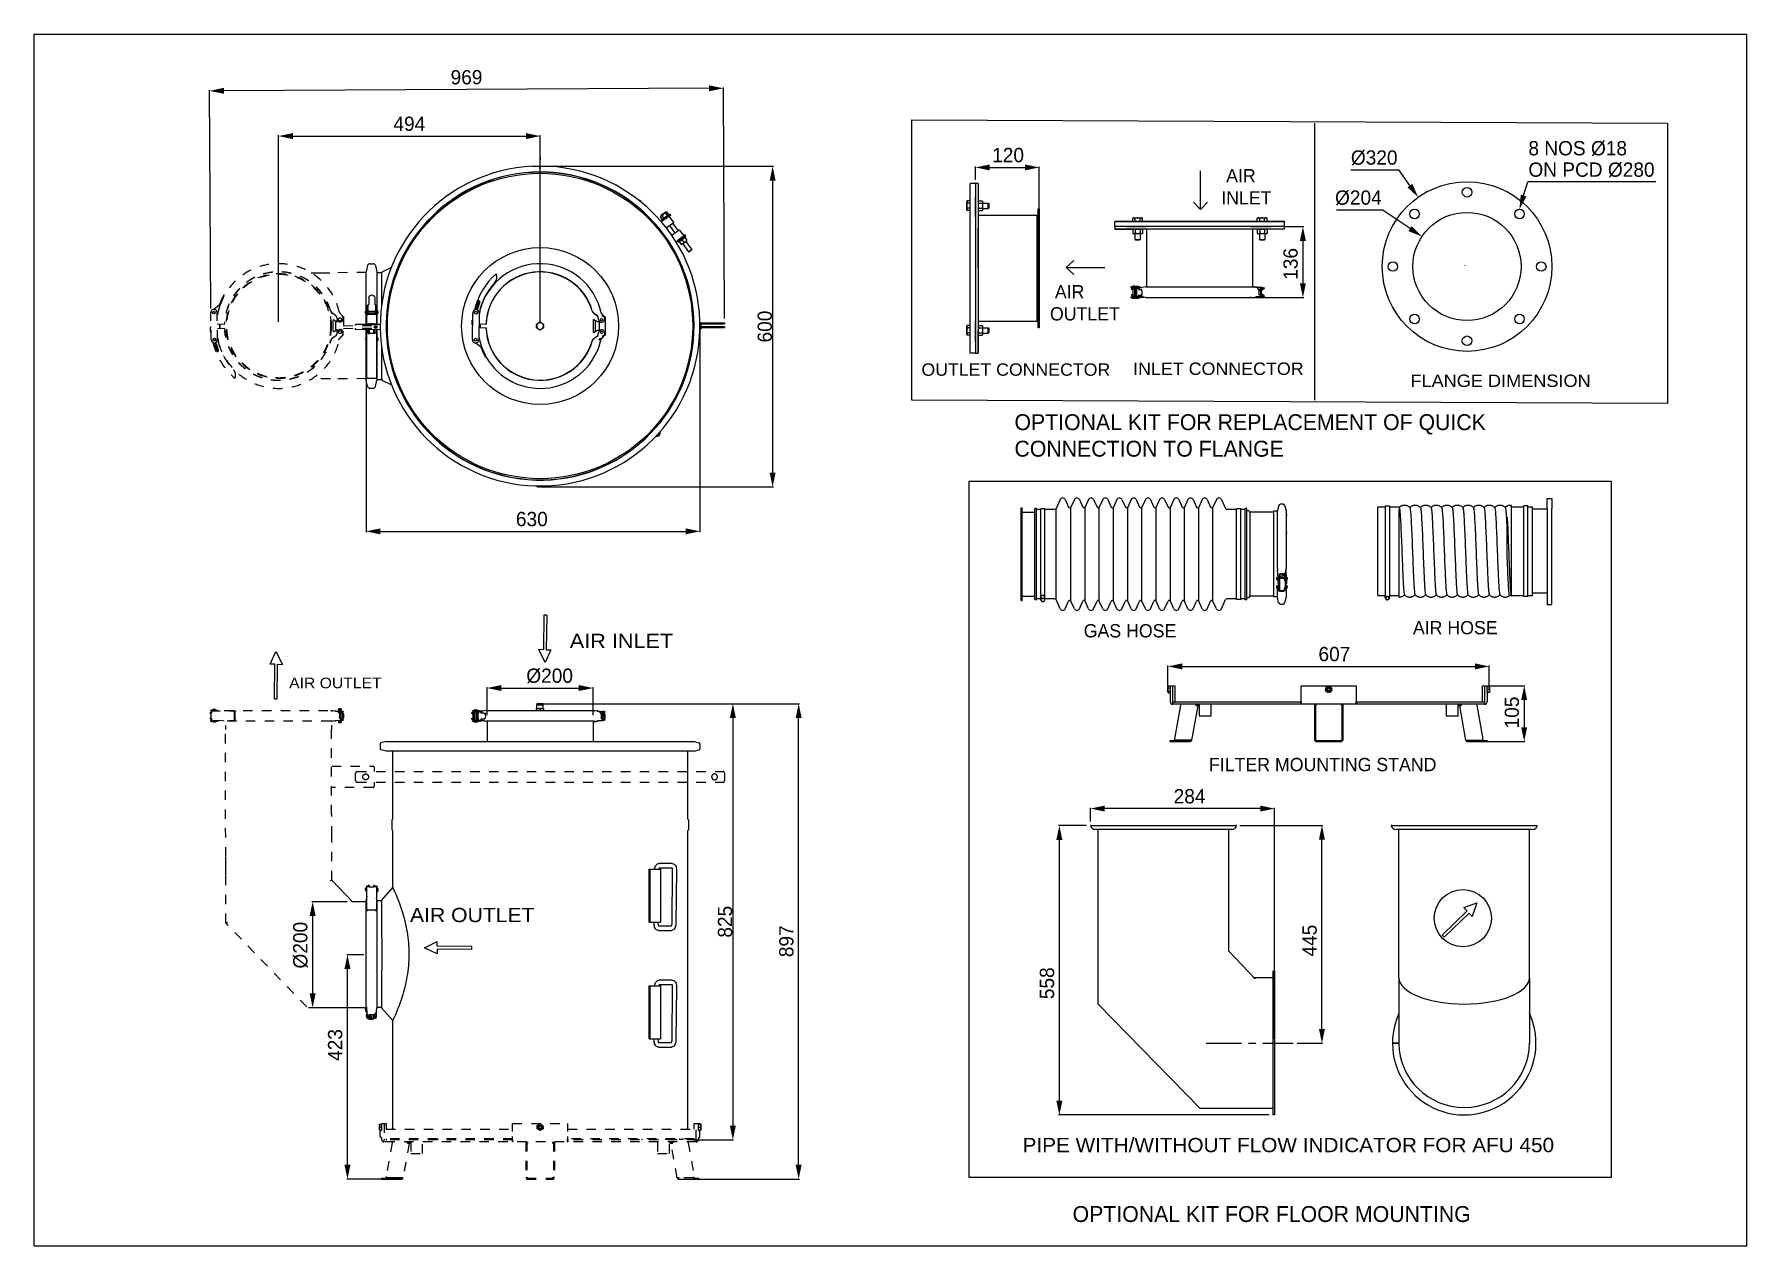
# Model space of a CAD drawing. Header units: millimetres. Extents: x 0 to 3231, y 0 to 2285.
import ezdxf
from ezdxf.enums import TextEntityAlignment as Align

# ---------------------------------------------------------------- set-up
doc = ezdxf.new("R2010")
doc.units = ezdxf.units.MM
doc.header["$LTSCALE"] = 177.692308
doc.header["$PDMODE"] = 3
doc.header["$PDSIZE"] = 8
doc.linetypes.add('CENTER', pattern=[0.6, 0.375, -0.075, 0.075, -0.075])
doc.linetypes.add('DOT', pattern=[0.2, 0.1, -0.1])
doc.layers.get('0').update_dxf_attribs({"linetype": 'CONTINUOUS'})
doc.layers.get('Defpoints').update_dxf_attribs({"linetype": 'CONTINUOUS'})
for name, color, linetype in [('00_BUW_DATUM', 7, 'CONTINUOUS'), ('02___PRT_ALL_AXES', 7, 'CONTINUOUS'), ('DEFAULT_1', 7, 'CENTER'), ('PIPE_2_FOR_METAL_PIPE', 7, 'CONTINUOUS')]:
    doc.layers.add(name, color=color, linetype=linetype)
doc.styles.get("Standard").update_dxf_attribs({"font": 'himalaya.ttf'})
doc.dimstyles.new('DIMSTYLE_1', dxfattribs={"dimtxt": 26.923077, "dimasz": 26.923077, "dimexe": 1.5, "dimexo": 1, "dimgap": 0.875, "dimtad": 1, "dimdec": 0, "dimlfac": 0.8125, "dimdsep": 46, "dimtxsty": 'Standard', "dimblk": '_FILLED', "dimblk1": '_FILLED', "dimblk2": '_FILLED', "dimcen": 0.09, "dimazin": 2, "dimtp": 0.01, "dimtm": 0.01, "dimtfac": 1, "dimtdec": 0, "dimtofl": 0, "dimtmove": 0, "dimatfit": 3, "dimldrblk": '_FILLED', "dimfxl": 1, "dimtolj": 1, "dimarcsym": 0})
doc.dimstyles.new('DIMSTYLE_2', dxfattribs={"dimtxt": 26.923077, "dimasz": 26.923077, "dimexe": 1.5, "dimexo": 1, "dimgap": 0.875, "dimtad": 1, "dimlfac": 0.8125, "dimdsep": 46, "dimtxsty": 'Standard', "dimblk": '_FILLED', "dimblk1": '_FILLED', "dimblk2": '_FILLED', "dimcen": 0.09, "dimazin": 2, "dimtp": 0.01, "dimtm": 0.01, "dimtfac": 1, "dimtofl": 0, "dimtmove": 0, "dimatfit": 3, "dimldrblk": '_FILLED', "dimfxl": 1, "dimtolj": 1, "dimarcsym": 0})
doc.dimstyles.new('DIMSTYLE_3', dxfattribs={"dimtxt": 26.923077, "dimasz": 26.923077, "dimexe": 1.5, "dimexo": 1, "dimgap": 0.875, "dimtad": 1, "dimlfac": 0.866667, "dimdsep": 46, "dimtxsty": 'Standard', "dimblk": '_FILLED', "dimblk1": '_FILLED', "dimblk2": '_FILLED', "dimcen": 0.09, "dimazin": 2, "dimtp": 0.01, "dimtm": 0.01, "dimtfac": 1, "dimtofl": 0, "dimtmove": 0, "dimatfit": 3, "dimldrblk": '_FILLED', "dimfxl": 1, "dimtolj": 1, "dimarcsym": 0})
doc.dimstyles.new('DIMSTYLE_5', dxfattribs={"dimtxt": 26.923077, "dimasz": 26.923077, "dimexe": 1.5, "dimexo": 1, "dimgap": 0.875, "dimtad": 1, "dimdec": 0, "dimdsep": 46, "dimtxsty": 'Standard', "dimblk": '_FILLED', "dimblk1": '_FILLED', "dimblk2": '_FILLED', "dimcen": 0.09, "dimazin": 2, "dimtp": 0.01, "dimtm": 0.01, "dimtfac": 1, "dimtdec": 0, "dimtofl": 0, "dimtmove": 0, "dimatfit": 3, "dimldrblk": '_FILLED', "dimfxl": 1, "dimtolj": 1, "dimarcsym": 0})
doc.dimstyles.new('DIMSTYLE_7', dxfattribs={"dimtxt": 26.923077, "dimasz": 26.923077, "dimexe": 1.5, "dimexo": 1, "dimgap": 0.875, "dimtad": 1, "dimdsep": 46, "dimtxsty": 'Standard', "dimblk": '_FILLED', "dimblk1": '_FILLED', "dimblk2": '_FILLED', "dimcen": 0.09, "dimazin": 2, "dimtp": 0.01, "dimtm": 0.01, "dimtfac": 1, "dimtofl": 0, "dimtmove": 0, "dimatfit": 3, "dimldrblk": '_FILLED', "dimfxl": 1, "dimtolj": 1, "dimarcsym": 0})

msp = doc.modelspace()

# ---------------------------------------------------------------- texts
at = {"linetype": 'Continuous'}
for s, height, width, p, p2 in [('OUTLET CONNECTOR', 23.33333, 1.008449, (1673.733, 1640.605), (2029.907, 1640.605)), ('INLET CONNECTOR', 23.33333, 1.009235, (2073.126, 1642.189), (2394.799, 1642.189)), ('FLANGE DIMENSION', 23.33333, 1.006197, (2596.297, 1619.527), (2936.31, 1619.527)), ('AIR INLET', 26.9231, 1.009408, (1010.293, 1127.14), (1205.355, 1127.14)), ('AIR OUTLET', 20, 1.008004, (480.932, 1051.301), (655.407, 1051.301)), ('AIR OUTLET', 26.9231, 1.008004, (708.88, 610.248), (943.749, 610.248)), ('PIPE WITH/WITHOUT FLOW INDICATOR FOR AFU 450', 26.92308, 1.013393, (1864.521, 176.41), (2867.38, 176.41))]:
    msp.add_text(s, height=height, dxfattribs=dict(at, width=width)).set_placement(p, p2, align=Align.FIT)
at = {"attachment_point": 1}
for s, insert, char_height, width in [(' AIR\\PINLET', (2239.359, 2030.398), 25, 259.88298), (' AIR\\POUTLET', (1916.219, 1811.567), 25, 259.88298), ('OPTIONAL KIT FOR REPLACEMENT OF QUICK\\PCONNECTION TO FLANGE', (1849.241, 1568.074), 30, 1478.20149), ('GAS HOSE', (1979.933, 1172.197), 25, 259.88298), ('AIR HOSE', (2600.99, 1178.077), 25, 259.88298), ('FILTER MOUNTING STAND', (2216.255, 919.94), 25, 576.05517), ('OPTIONAL KIT FOR FLOOR MOUNTING', (1958.939, 74.778), 30, 881.57457)]:
    msp.add_mtext(s, dxfattribs=dict(at, insert=insert, char_height=char_height, width=width))

# ---------------------------------------------------------------- blocks, each defined once
blk = doc.blocks.new('_FILLED')
at = {"color": 0, "linetype": 'ByBlock'}
blk.add_solid([(0, 0), (-1, 0.21), (-1, -0.21)], dxfattribs=at)
blk = doc.blocks.new('*D6')
at = {"color": 0, "linetype": 'Continuous', "lineweight": -2}
for p, q in [((461, 1742.1), (461, 2094.1)), ((487.9, 2092.6), (927.6, 2092.6)), ((954.5, 1742.1), (954.5, 2094.1))]:
    blk.add_line(p, q, dxfattribs=at)
at = {"layer": 'Defpoints', "color": 0}
for p in [(954.5, 2092.6), (461, 1741.1), (954.5, 1741.1)]:
    blk.add_point(p, dxfattribs=at)
at = {"color": 0, "linetype": 'ByBlock', "lineweight": -2, "xscale": 26.9230769231, "yscale": 26.9230769231, "zscale": 26.9230769231, "rotation": 180}
blk.add_blockref('_FILLED', (461, 2092.6), dxfattribs=at)
at = {"color": 0, "linetype": 'ByBlock', "lineweight": -2, "xscale": 26.9230769231, "yscale": 26.9230769231, "zscale": 26.9230769231}
blk.add_blockref('_FILLED', (954.5, 2092.6), dxfattribs=at)
at = {"color": 0, "insert": (707.6, 2129.3), "char_height": 26.92, "attachment_point": 2, "line_spacing_factor": 0.9}
blk.add_mtext('\\A1;494', dxfattribs=at)
blk = doc.blocks.new('*D7')
at = {"color": 0, "linetype": 'Continuous', "lineweight": -2}
for p, q in [((332.9, 1767.3), (330.9, 2179.4)), ((1273.1, 2182.7), (357.8, 2178)), ((1302.3, 1748.3), (1300.1, 2184.3))]:
    blk.add_line(p, q, dxfattribs=at)
at = {"layer": 'Defpoints', "color": 0}
for p in [(330.9, 2177.9), (332.9, 1766.3), (1302.3, 1747.3)]:
    blk.add_point(p, dxfattribs=at)
at = {"color": 0, "linetype": 'ByBlock', "lineweight": -2, "xscale": 26.9230769231, "yscale": 26.9230769231, "zscale": 26.9230769231}
for p, rotation in [((330.9, 2177.9), 180.2904615762), ((1300.1, 2182.8), 0.2904615761999926)]:
    blk.add_blockref('_FILLED', p, dxfattribs=dict(at, rotation=rotation))
at = {"color": 0, "insert": (815.4, 2217.1), "char_height": 26.92, "attachment_point": 2, "rotation": 0.2905, "line_spacing_factor": 0.9}
blk.add_mtext('\\A1;969', dxfattribs=at)
blk = doc.blocks.new('*D12')
at = {"color": 0, "linetype": 'Continuous', "lineweight": -2}
for p, q in [((626.3, 1730.3), (626.3, 1345.7)), ((1255.9, 1726.7), (1255.9, 1345.7)), ((653.2, 1347.2), (1229, 1347.2))]:
    blk.add_line(p, q, dxfattribs=at)
at = {"layer": 'Defpoints', "color": 0}
for p in [(626.3, 1731.3), (1255.9, 1727.7), (1255.9, 1347.2)]:
    blk.add_point(p, dxfattribs=at)
at = {"color": 0, "linetype": 'ByBlock', "lineweight": -2, "xscale": 26.9230769231, "yscale": 26.9230769231, "zscale": 26.9230769231, "rotation": 180}
blk.add_blockref('_FILLED', (626.3, 1347.2), dxfattribs=at)
at = {"color": 0, "linetype": 'ByBlock', "lineweight": -2, "xscale": 26.9230769231, "yscale": 26.9230769231, "zscale": 26.9230769231}
blk.add_blockref('_FILLED', (1255.9, 1347.2), dxfattribs=at)
at = {"color": 0, "insert": (938.7, 1383.9), "char_height": 26.92, "attachment_point": 2, "line_spacing_factor": 0.9}
blk.add_mtext('\\A1;630', dxfattribs=at)
blk = doc.blocks.new('*D13')
at = {"color": 0, "linetype": 'Continuous', "lineweight": -2}
for p, q in [((854.3, 1000.4), (854.3, 1053.2)), ((881.3, 1051.7), (1027.4, 1051.7)), ((1054.3, 1000.4), (1054.3, 1053.2))]:
    blk.add_line(p, q, dxfattribs=at)
at = {"layer": 'Defpoints', "color": 0}
for p in [(1054.3, 1051.7), (854.3, 999.4), (1054.3, 999.4)]:
    blk.add_point(p, dxfattribs=at)
at = {"color": 0, "linetype": 'ByBlock', "lineweight": -2, "xscale": 26.9230769231, "yscale": 26.9230769231, "zscale": 26.9230769231, "rotation": 180}
blk.add_blockref('_FILLED', (854.3, 1051.7), dxfattribs=at)
at = {"color": 0, "linetype": 'ByBlock', "lineweight": -2, "xscale": 26.9230769231, "yscale": 26.9230769231, "zscale": 26.9230769231}
blk.add_blockref('_FILLED', (1054.3, 1051.7), dxfattribs=at)
at = {"color": 0, "insert": (972.3, 1088.5), "char_height": 26.92, "attachment_point": 2, "line_spacing_factor": 0.9}
blk.add_mtext('\\A1;%%c200', dxfattribs=at)
blk = doc.blocks.new('*D14')
at = {"color": 0, "linetype": 'Continuous', "lineweight": -2}
for p, q in [((590.7, 648.8), (523.7, 648.8)), ((525.2, 621.9), (525.2, 475.7)), ((627.8, 448.8), (523.7, 448.8))]:
    blk.add_line(p, q, dxfattribs=at)
at = {"layer": 'Defpoints', "color": 0}
for p in [(591.7, 648.8), (525.2, 448.8), (628.8, 448.8)]:
    blk.add_point(p, dxfattribs=at)
at = {"color": 0, "linetype": 'ByBlock', "lineweight": -2, "xscale": 26.9230769231, "yscale": 26.9230769231, "zscale": 26.9230769231}
for p, rotation in [((525.2, 648.8), 90), ((525.2, 448.8), 270)]:
    blk.add_blockref('_FILLED', p, dxfattribs=dict(at, rotation=rotation))
at = {"color": 0, "insert": (488.4, 566.8), "char_height": 26.92, "attachment_point": 2, "rotation": 90, "line_spacing_factor": 0.9}
blk.add_mtext('\\A1;%%c200', dxfattribs=at)
blk = doc.blocks.new('*D15')
at = {"color": 0, "linetype": 'Continuous', "lineweight": -2}
for p, q in [((621.6, 548.8), (589.4, 548.8)), ((590.9, 152.6), (590.9, 521.9)), ((657.6, 125.7), (589.4, 125.7))]:
    blk.add_line(p, q, dxfattribs=at)
at = {"layer": 'Defpoints', "color": 0}
for p in [(590.9, 548.8), (622.6, 548.8), (658.6, 125.7)]:
    blk.add_point(p, dxfattribs=at)
at = {"color": 0, "linetype": 'ByBlock', "lineweight": -2, "xscale": 26.9230769231, "yscale": 26.9230769231, "zscale": 26.9230769231}
for p, rotation in [((590.9, 548.8), 90), ((590.9, 125.7), 270)]:
    blk.add_blockref('_FILLED', p, dxfattribs=dict(at, rotation=rotation))
at = {"color": 0, "insert": (554.1, 378.6), "char_height": 26.92, "attachment_point": 2, "rotation": 90, "line_spacing_factor": 0.9}
blk.add_mtext('\\A1;423', dxfattribs=at)
blk = doc.blocks.new('*D18')
at = {"color": 0, "linetype": 'Continuous', "lineweight": -2}
for p, q in [((960.6, 1022.2), (1443.6, 1022.2)), ((1442.1, 152.6), (1442.1, 995.3)), ((1251, 125.7), (1443.6, 125.7))]:
    blk.add_line(p, q, dxfattribs=at)
at = {"layer": 'Defpoints', "color": 0}
for p in [(959.6, 1022.2), (1442.1, 1022.2), (1250, 125.7)]:
    blk.add_point(p, dxfattribs=at)
at = {"color": 0, "linetype": 'ByBlock', "lineweight": -2, "xscale": 26.9230769231, "yscale": 26.9230769231, "zscale": 26.9230769231}
for p, rotation in [((1442.1, 1022.2), 90), ((1442.1, 125.7), 270)]:
    blk.add_blockref('_FILLED', p, dxfattribs=dict(at, rotation=rotation))
at = {"color": 0, "insert": (1405.4, 574.2), "char_height": 26.92, "attachment_point": 2, "rotation": 90, "line_spacing_factor": 0.9}
blk.add_mtext('\\A1;897', dxfattribs=at)
blk = doc.blocks.new('ARROW_4_BL1', base_point=(963.4, 1144.7))
at = {"color": 7, "linetype": 'Continuous'}
for p, q in [((961.4, 1189.3), (960.7, 1124)), ((966.8, 1189.2), (961.4, 1189.3)), ((966.8, 1189.2), (966.1, 1124)), ((960.7, 1124), (951.8, 1124.1)), ((963.9, 1100.1), (951.8, 1124.1)), ((974.9, 1123.9), (963.9, 1100.1)), ((966.1, 1124), (974.9, 1123.9))]:
    blk.add_line(p, q, dxfattribs=at)
blk = doc.blocks.new('ARROW_4_BL2', base_point=(781, 562.3))
at = {"color": 7, "linetype": 'Continuous'}
for p, q in [((736.4, 561.7), (760.4, 573.8)), ((760.1, 550.7), (736.4, 561.7)), ((760.2, 559.6), (760.1, 550.7)), ((825.5, 558.8), (760.2, 559.6)), ((760.3, 565), (760.4, 573.8)), ((825.6, 564.2), (760.3, 565)), ((825.5, 558.8), (825.6, 564.2))]:
    blk.add_line(p, q, dxfattribs=at)
blk = doc.blocks.new('*D23')
at = {"color": 0, "linetype": 'Continuous', "lineweight": -2}
for p, q in [((955.8, 2035.6), (1394.5, 2035.6)), ((1393, 2008.7), (1393, 1458.1)), ((955.8, 1431.1), (1394.5, 1431.1))]:
    blk.add_line(p, q, dxfattribs=at)
at = {"layer": 'Defpoints', "color": 0}
for p in [(954.8, 2035.6), (954.8, 1431.1), (1393, 1431.1)]:
    blk.add_point(p, dxfattribs=at)
at = {"color": 0, "linetype": 'ByBlock', "lineweight": -2, "xscale": 26.9230769231, "yscale": 26.9230769231, "zscale": 26.9230769231}
for p, rotation in [((1393, 2035.6), 90), ((1393, 1431.1), 270)]:
    blk.add_blockref('_FILLED', p, dxfattribs=dict(at, rotation=rotation))
at = {"color": 0, "insert": (1378.4, 1733.4), "char_height": 26.92, "attachment_point": 5, "rotation": 90}
blk.add_mtext('\\A1;600', dxfattribs=at)
blk = doc.blocks.new('*D112')
at = {"color": 0, "linetype": 'Continuous', "lineweight": -2}
for p, q in [((2138.8, 1055.8), (2138.8, 1094)), ((2165.7, 1092.5), (2717.9, 1092.5)), ((2744.8, 1055.5), (2744.8, 1094))]:
    blk.add_line(p, q, dxfattribs=at)
at = {"layer": 'Defpoints', "color": 0}
for p in [(2744.8, 1092.5), (2138.8, 1054.8), (2744.8, 1054.5)]:
    blk.add_point(p, dxfattribs=at)
at = {"color": 0, "linetype": 'ByBlock', "lineweight": -2, "xscale": 26.9230769231, "yscale": 26.9230769231, "zscale": 26.9230769231, "rotation": 180}
blk.add_blockref('_FILLED', (2138.8, 1092.5), dxfattribs=at)
at = {"color": 0, "linetype": 'ByBlock', "lineweight": -2, "xscale": 26.9230769231, "yscale": 26.9230769231, "zscale": 26.9230769231}
blk.add_blockref('_FILLED', (2744.8, 1092.5), dxfattribs=at)
at = {"color": 0, "insert": (2452.8, 1129.3), "char_height": 26.92, "attachment_point": 2, "line_spacing_factor": 0.9}
blk.add_mtext('\\A1;607', dxfattribs=at)
blk = doc.blocks.new('*D113')
at = {"color": 0, "linetype": 'Continuous', "lineweight": -2}
for p, q in [((2743.2, 1056), (2812.4, 1056)), ((2810.9, 1029.1), (2810.9, 977.9)), ((2741.7, 951), (2812.4, 951))]:
    blk.add_line(p, q, dxfattribs=at)
at = {"layer": 'Defpoints', "color": 0}
for p in [(2742.2, 1056), (2740.7, 951), (2810.9, 951)]:
    blk.add_point(p, dxfattribs=at)
at = {"color": 0, "linetype": 'ByBlock', "lineweight": -2, "xscale": 26.9230769231, "yscale": 26.9230769231, "zscale": 26.9230769231}
for p, rotation in [((2810.9, 1056), 90), ((2810.9, 951), 270)]:
    blk.add_blockref('_FILLED', p, dxfattribs=dict(at, rotation=rotation))
at = {"color": 0, "insert": (2774.1, 1005.6), "char_height": 26.923, "attachment_point": 2, "rotation": 90, "line_spacing_factor": 0.9}
blk.add_mtext('\\A1;\\A1;105', dxfattribs=at)
blk = doc.blocks.new('*D123')
at = {"color": 0, "linetype": 'Continuous', "lineweight": -2}
for p, q in [((1992.6, 800), (1992.6, 825.9)), ((2312.8, 824.4), (2019.6, 824.4)), ((2339.8, 389.9), (2339.8, 825.9))]:
    blk.add_line(p, q, dxfattribs=at)
at = {"layer": 'Defpoints', "color": 0}
for p in [(1992.6, 824.4), (1992.6, 799), (2339.8, 388.9)]:
    blk.add_point(p, dxfattribs=at)
at = {"color": 0, "linetype": 'ByBlock', "lineweight": -2, "xscale": 26.9230769231, "yscale": 26.9230769231, "zscale": 26.9230769231, "rotation": 180}
blk.add_blockref('_FILLED', (1992.6, 824.4), dxfattribs=at)
at = {"color": 0, "linetype": 'ByBlock', "lineweight": -2, "xscale": 26.9230769231, "yscale": 26.9230769231, "zscale": 26.9230769231}
blk.add_blockref('_FILLED', (2339.8, 824.4), dxfattribs=at)
at = {"color": 0, "insert": (2179.6, 861.1), "char_height": 26.92, "attachment_point": 2, "line_spacing_factor": 0.9}
blk.add_mtext('\\A1;284', dxfattribs=at)
blk = doc.blocks.new('*D124')
at = {"color": 0, "linetype": 'Continuous', "lineweight": -2}
for p, q in [((1984.9, 792.3), (1932.4, 792.3)), ((1933.9, 765.4), (1933.9, 273.7)), ((2329.6, 246.7), (1932.4, 246.7))]:
    blk.add_line(p, q, dxfattribs=at)
at = {"layer": 'Defpoints', "color": 0}
for p in [(1985.9, 792.3), (1933.9, 246.7), (2330.6, 246.7)]:
    blk.add_point(p, dxfattribs=at)
at = {"color": 0, "linetype": 'ByBlock', "lineweight": -2, "xscale": 26.9230769231, "yscale": 26.9230769231, "zscale": 26.9230769231}
for p, rotation in [((1933.9, 792.3), 89.99999999999997), ((1933.9, 246.7), 270)]:
    blk.add_blockref('_FILLED', p, dxfattribs=dict(at, rotation=rotation))
at = {"color": 0, "insert": (1897.1, 495), "char_height": 26.92, "attachment_point": 2, "rotation": 90, "line_spacing_factor": 0.9}
blk.add_mtext('\\A1;558', dxfattribs=at)
blk = doc.blocks.new('*D125')
at = {"color": 0, "linetype": 'Continuous', "lineweight": -2}
for p, q in [((2274.6, 792.6), (2430.8, 792.6)), ((2429.3, 409), (2429.3, 765.6)), ((2382.8, 382.1), (2430.8, 382.1))]:
    blk.add_line(p, q, dxfattribs=at)
at = {"layer": 'Defpoints', "color": 0}
for p in [(2273.6, 792.6), (2429.3, 792.6), (2381.8, 382.1)]:
    blk.add_point(p, dxfattribs=at)
at = {"color": 0, "linetype": 'ByBlock', "lineweight": -2, "xscale": 26.9230769231, "yscale": 26.9230769231, "zscale": 26.9230769231}
for p, rotation in [((2429.3, 792.6), 90), ((2429.3, 382.1), 270)]:
    blk.add_blockref('_FILLED', p, dxfattribs=dict(at, rotation=rotation))
at = {"color": 0, "insert": (2392.5, 575.4), "char_height": 26.92, "attachment_point": 2, "rotation": 90, "line_spacing_factor": 0.9}
blk.add_mtext('\\A1;445', dxfattribs=at)
blk = doc.blocks.new('ARROW_4_BL0', base_point=(2771.3, 546.5))
at = {"color": 7, "linetype": 'Continuous'}
for p, q in [((2738.8, 517.9), (2785.5, 563.5)), ((2742.6, 514.1), (2789.3, 559.6)), ((2779.3, 569.8), (2803.9, 578.9)), ((2785.5, 563.5), (2779.3, 569.8)), ((2789.3, 559.6), (2795.4, 553.3)), ((2803.9, 578.9), (2795.4, 553.3)), ((2738.8, 517.9), (2742.6, 514.1))]:
    blk.add_line(p, q, dxfattribs=at)
blk = doc.blocks.new('*D212')
at = {"color": 0, "linetype": 'Continuous', "lineweight": -2}
for p, q in [((1775.8, 2009.9), (1775.8, 2035)), ((1802.7, 2033.5), (1868.9, 2033.5)), ((1895.8, 1956.3), (1895.8, 2035))]:
    blk.add_line(p, q, dxfattribs=at)
at = {"layer": 'Defpoints', "color": 0}
for p in [(1775.8, 2008.9), (1895.8, 2033.5), (1895.8, 1955.3)]:
    blk.add_point(p, dxfattribs=at)
at = {"color": 0, "linetype": 'ByBlock', "lineweight": -2, "xscale": 26.9230769231, "yscale": 26.9230769231, "zscale": 26.9230769231, "rotation": 180}
blk.add_blockref('_FILLED', (1775.8, 2033.5), dxfattribs=at)
at = {"color": 0, "linetype": 'ByBlock', "lineweight": -2, "xscale": 26.9230769231, "yscale": 26.9230769231, "zscale": 26.9230769231}
blk.add_blockref('_FILLED', (1895.8, 2033.5), dxfattribs=at)
at = {"color": 0, "insert": (1837.2, 2070.3), "char_height": 26.92, "attachment_point": 2, "line_spacing_factor": 0.9}
blk.add_mtext('\\A1;120', dxfattribs=at)
blk = doc.blocks.new('*D215')
at = {"color": 0, "linetype": 'Continuous', "lineweight": -2}
for p, q in [((2359.6, 1921.8), (2394.9, 1921.8)), ((2393.4, 1894.9), (2393.4, 1815.1)), ((2300.1, 1788.2), (2394.9, 1788.2))]:
    blk.add_line(p, q, dxfattribs=at)
at = {"layer": 'Defpoints', "color": 0}
for p in [(2358.6, 1921.8), (2299.1, 1788.2), (2393.4, 1788.2)]:
    blk.add_point(p, dxfattribs=at)
at = {"color": 0, "linetype": 'ByBlock', "lineweight": -2, "xscale": 26.9230769231, "yscale": 26.9230769231, "zscale": 26.9230769231}
for p, rotation in [((2393.4, 1921.8), 90), ((2393.4, 1788.2), 270)]:
    blk.add_blockref('_FILLED', p, dxfattribs=dict(at, rotation=rotation))
at = {"color": 0, "insert": (2356.6, 1851.6), "char_height": 26.92, "attachment_point": 2, "rotation": 90, "line_spacing_factor": 0.9}
blk.add_mtext('\\A1;136', dxfattribs=at)
blk = doc.blocks.new('*D223')
at = {"color": 0, "linetype": 'Continuous', "lineweight": -2}
for p in [(2483.9, 2028.8), (2595.2, 1999.3)]:
    blk.add_line(p, (2574.4, 2028.8), dxfattribs=at)
at = {"color": 0, "linetype": 'Continuous'}
for p, q in [((2703, 1846.6), (2703.2, 1846.6)), ((2703.1, 1846.5), (2703.1, 1846.7))]:
    blk.add_line(p, q, dxfattribs=at)
at = {"layer": 'Defpoints', "color": 0}
for p in [(2610.8, 1977.3), (2795.4, 1715.9)]:
    blk.add_point(p, dxfattribs=at)
at = {"color": 0, "linetype": 'ByBlock', "lineweight": -2, "xscale": 26.9230769231, "yscale": 26.9230769231, "zscale": 26.9230769231, "rotation": 305.244101879106}
blk.add_blockref('_FILLED', (2610.8, 1977.3), dxfattribs=at)
at = {"color": 0, "insert": (2483.9, 2065.6), "char_height": 26.923, "attachment_point": 1, "line_spacing_factor": 0.9}
blk.add_mtext('\\A1;%%c{\\A1;320}', dxfattribs=at)
blk = doc.blocks.new('*D224')
at = {"color": 0, "linetype": 'Continuous', "lineweight": -2}
for p in [(2809.9, 1980.4), (3059, 2006.1)]:
    blk.add_line(p, (2817.9, 2006.1), dxfattribs=at)
at = {"color": 0, "linetype": 'Continuous'}
for p, q in [((2799, 1946.1), (2799.2, 1946.1)), ((2799.1, 1946), (2799.1, 1946.2))]:
    blk.add_line(p, q, dxfattribs=at)
at = {"layer": 'Defpoints', "color": 0}
for p in [(2801.8, 1954.7), (2796.4, 1937.5)]:
    blk.add_point(p, dxfattribs=at)
at = {"color": 0, "linetype": 'ByBlock', "lineweight": -2, "xscale": 26.9230769231, "yscale": 26.9230769231, "zscale": 26.9230769231, "rotation": 252.5845423650842}
blk.add_blockref('_FILLED', (2801.8, 1954.7), dxfattribs=at)
at = {"color": 0, "insert": (2818.8, 2083.2), "char_height": 26.923, "attachment_point": 1, "line_spacing_factor": 0.9}
blk.add_mtext('\\A1;8 NOS %%c18\\P{\\A1;ON PCD %%c280}', dxfattribs=at)
blk = doc.blocks.new('*D225')
at = {"color": 0, "linetype": 'Continuous', "lineweight": -2}
for p in [(2456.6, 1953.3), (2595.6, 1918.2)]:
    blk.add_line(p, (2543, 1953.3), dxfattribs=at)
at = {"color": 0, "linetype": 'Continuous'}
for p in [(2699.5, 1848.9), (2699.6, 1848.8)]:
    blk.add_line(p, (2699.6, 1848.9), dxfattribs=at)
at = {"layer": 'Defpoints', "color": 0}
for p in [(2618, 1903.2), (2781.1, 1794.5)]:
    blk.add_point(p, dxfattribs=at)
at = {"color": 0, "linetype": 'ByBlock', "lineweight": -2, "xscale": 26.9230769231, "yscale": 26.9230769231, "zscale": 26.9230769231, "rotation": 326.2874010521928}
blk.add_blockref('_FILLED', (2618, 1903.2), dxfattribs=at)
at = {"color": 0, "insert": (2542.1, 1990.1), "char_height": 26.92, "attachment_point": 3, "line_spacing_factor": 0.9}
blk.add_mtext('\\A1;%%c204', dxfattribs=at)
blk = doc.blocks.new('*D226')
at = {"color": 0, "linetype": 'Continuous', "lineweight": -2}
for p, q in [((955.3, 1022.2), (1319.5, 1022.2)), ((1318, 995.3), (1318, 226.6)), ((1243, 199.7), (1319.5, 199.7))]:
    blk.add_line(p, q, dxfattribs=at)
at = {"layer": 'Defpoints', "color": 0}
for p in [(954.3, 1022.2), (1242, 199.7), (1318, 199.7)]:
    blk.add_point(p, dxfattribs=at)
at = {"color": 0, "linetype": 'ByBlock', "lineweight": -2, "xscale": 26.9230769231, "yscale": 26.9230769231, "zscale": 26.9230769231}
for p, rotation in [((1318, 1022.2), 90), ((1318, 199.7), 270)]:
    blk.add_blockref('_FILLED', p, dxfattribs=dict(at, rotation=rotation))
at = {"color": 0, "insert": (1303.4, 611), "char_height": 26.923, "attachment_point": 5, "rotation": 90}
blk.add_mtext('\\A1;\\A1;825', dxfattribs=at)

# ---------------------------------------------------------------- dimensions: what is measured, and where the dimension line sits
at = {"linetype": 'Continuous'}
for base, p1, p2, angle, picture, middle in [((330.862, 2177.875), (1302.27, 1747.343), (332.948, 1766.294), 180.290462, '*D7', (815.542, 2180.332)), ((1442.13304998, 1022.222039474), (1250.01860433, 125.722039474), (959.55793636, 1022.222039474), 90, '*D18', (1442.13304998, 574.209579699)), ((590.882, 548.822), (658.643, 125.722), (622.632, 548.822), 90, '*D15', (590.882, 378.561))]:
    dim = msp.add_linear_dim(base=base, p1=p1, p2=p2, angle=angle, dimstyle='DIMSTYLE_5', dxfattribs=at)
    dim.commit()
    dim.dimension.update_dxf_attribs({"geometry": picture, "text_midpoint": middle, "dimtype": 160})
for base, p1, p2, picture, middle in [((954.511, 2092.568), (460.969, 1741.077), (954.511, 1741.079), '*D6', (707.558, 2092.568)), ((1255.931, 1347.158), (626.268, 1731.266), (1255.931, 1727.694), '*D12', (938.666, 1347.158))]:
    dim = msp.add_linear_dim(base=base, p1=p1, p2=p2, dimstyle='DIMSTYLE_5', dxfattribs=at)
    dim.commit()
    dim.dimension.update_dxf_attribs({"geometry": picture, "text_midpoint": middle, "dimtype": 160})
for base, p1, p2, text, dimstyle, picture, middle in [((1895.779, 2033.518), (1775.779, 2008.94), (1895.779, 1955.274), '120', 'DIMSTYLE_2', '*D212', (1837.211, 2033.518)), ((2744.791, 1092.478), (2138.782, 1054.844), (2744.791, 1054.537), '607', 'DIMSTYLE_2', '*D112', (2452.81, 1092.478)), ((1054.331, 1051.683), (854.331, 999.449), (1054.331, 999.449), '%%c<>', 'DIMSTYLE_7', '*D13', (972.28, 1051.683))]:
    dim = msp.add_linear_dim(base=base, p1=p1, p2=p2, text=text, dimstyle=dimstyle, dxfattribs=at)
    dim.commit()
    dim.dimension.update_dxf_attribs({"geometry": picture, "text_midpoint": middle, "dimtype": 160})
dim = msp.add_diameter_dim_2p(p1=(2796.417, 1937.526), p2=(2801.805, 1954.701), text='8 NOS %%c18\\P{\\A1;ON PCD %%c280}', dimstyle='DIMSTYLE_3', override={"dimtih": 1, "dimtoh": 1, "dimtxsty": 'Standard'}, dxfattribs=at)
dim.commit()
dim.dimension.update_dxf_attribs({"geometry": '*D224', "text_midpoint": (2938.906, 2045.095)})
for base, p1, p2, angle, text, dimstyle, override, picture, middle in [((1393, 1431.136), (954.79, 2035.612), (954.79, 1431.136), 90, '600', 'DIMSTYLE_5', {"dimtxsty": 'Standard', "dimldrblk": '_FILLED'}, '*D23', (1393, 1733.374)), ((2810.884, 951.022), (2742.156, 1056.022), (2740.694, 951.022), 270, '\\A1;105', 'DIMSTYLE_2', {"dimtxsty": 'Standard'}, '*D113', (2810.884, 1005.648)), ((1933.86, 246.734), (1985.947, 792.347), (2330.616, 246.734), 270, '558', 'DIMSTYLE_2', {"dimtxsty": 'Standard'}, '*D124', (1933.86, 495.048)), ((2429.256, 792.552), (2381.847, 382.118), (2273.569, 792.552), 90, '445', 'DIMSTYLE_2', {"dimtxsty": 'Standard'}, '*D125', (2429.256, 575.425))]:
    dim = msp.add_linear_dim(base=base, p1=p1, p2=p2, angle=angle, text=text, dimstyle=dimstyle, override=override, dxfattribs=at)
    dim.commit()
    dim.dimension.update_dxf_attribs({"geometry": picture, "text_midpoint": middle, "dimtype": 160})
for p1, p2, text, picture, middle in [((2795.436, 1715.936), (2610.776, 1977.28), '%%c{\\A1;320}', '*D223', (2526.693, 2028.814)), ((2781.075, 1794.46), (2618.036, 1903.246), '%%c204', '*D225', (2499.341, 1953.308))]:
    dim = msp.add_diameter_dim_2p(p1=p1, p2=p2, text=text, dimstyle='DIMSTYLE_3', override={"dimtih": 1, "dimtoh": 1, "dimtxsty": 'Standard'}, dxfattribs=at)
    dim.commit()
    dim.dimension.update_dxf_attribs({"geometry": picture, "text_midpoint": middle, "dimtype": 163})
for base, p1, p2, angle, text, dimstyle, picture, middle in [((2393.413, 1788.162), (2358.604, 1921.819), (2299.085, 1788.162), 270, '136', 'DIMSTYLE_1', '*D215', (2393.413, 1851.628)), ((1992.639, 824.351), (2339.77, 388.929), (1992.639, 799.039), 180, '284', 'DIMSTYLE_1', '*D123', (2179.618, 824.351)), ((525.214, 448.822), (591.732, 648.822), (628.824, 448.822), 270, '%%c<>', 'DIMSTYLE_7', '*D14', (525.214, 566.771))]:
    dim = msp.add_linear_dim(base=base, p1=p1, p2=p2, angle=angle, text=text, dimstyle=dimstyle, dxfattribs=at)
    dim.commit()
    dim.dimension.update_dxf_attribs({"geometry": picture, "text_midpoint": middle, "dimtype": 160})
dim = msp.add_linear_dim(base=(1318, 199.722), p1=(954.331, 1022.222), p2=(1242, 199.722), angle=90, text='\\A1;825', dimstyle='DIMSTYLE_5', override={"dimtxsty": 'Standard', "dimldrblk": '_FILLED'}, dxfattribs=at)
dim.commit()
dim.dimension.update_dxf_attribs({"geometry": '*D226', "text_midpoint": (1303.432, 610.972)})

# ---------------------------------------------------------------- linework, layer by layer
at = {"linetype": 'Continuous'}
for p, q in [((0, 0), (0, 2284.615)), ((0, 2284.615), (3230.769, 2284.615)), ((3230.769, 0), (3230.769, 2284.615)), ((954.109, 2030.157), (954.837, 2053.605)), ((954.331, 2024.486), (954.331, 2031.882)), ((1775.779, 2003.274), (1775.779, 1683.274)), ((1780.779, 2003.274), (1775.779, 2003.274)), ((1780.779, 2003.274), (1780.779, 1683.274)), ((1181.69, 1940.159), (1181.687, 1940.137)), ((1184.644, 1936.122), (1181.687, 1940.137)), ((1181.695, 1940.202), (1181.693, 1940.18)), ((1181.701, 1940.244), (1181.698, 1940.223)), ((1181.707, 1940.287), (1181.704, 1940.265)), ((1182.069, 1942.67), (1181.713, 1940.329)), ((1191.244, 1949.425), (1182.069, 1942.67)), ((1183.703, 1933.193), (1199.804, 1945.049)), ((1183.843, 1935.532), (1197.533, 1945.612)), ((1187.842, 1938.476), (1184.885, 1942.492)), ((1200.816, 1943.683), (1186.561, 1933.187)), ((1190.929, 1946.942), (1193.886, 1942.926)), ((1193.633, 1949.062), (1191.244, 1949.425)), ((1193.606, 1949.067), (1193.627, 1949.063)), ((1193.648, 1949.06), (1193.669, 1949.056)), ((1193.69, 1949.053), (1193.711, 1949.049)), ((1193.733, 1949.046), (1193.754, 1949.042)), ((1196.732, 1945.022), (1193.775, 1949.038)), ((1198.6, 1944.162), (1197.533, 1945.612)), ((1206.619, 1929.899), (1197.997, 1941.608)), ((1200.816, 1943.683), (1199.808, 1945.052)), ((1780.779, 1943.274), (1891.779, 1943.274)), ((1891.779, 1743.274), (1891.779, 1943.274)), ((1895.779, 1955.274), (1893.779, 1955.274)), ((1893.779, 1843.469), (1893.779, 1955.274)), ((1895.779, 1955.274), (1893.779, 1955.274)), ((1895.779, 1955.274), (1895.779, 1843.469)), ((1186.518, 1933.155), (1183.232, 1930.735)), ((1184.711, 1931.824), (1183.703, 1933.193)), ((1184.911, 1934.083), (1183.843, 1935.532)), ((1192.46, 1919.473), (1206.619, 1929.899)), ((1198.163, 1923.673), (1208.392, 1909.782)), ((1202.653, 1905.557), (1216.847, 1916.008)), ((1214.834, 1914.526), (1204.606, 1928.417)), ((1228.287, 1906.375), (1214.032, 1895.879)), ((1216.847, 1916.008), (1225.468, 1904.3)), ((1229.295, 1905.006), (1228.287, 1906.375)), ((2038.604, 1921.819), (2038.604, 1916.819)), ((2358.604, 1921.819), (2038.604, 1921.819)), ((2038.604, 1921.819), (2038.604, 1916.819)), ((2358.604, 1921.819), (2038.604, 1921.819)), ((2358.604, 1916.819), (2038.604, 1916.819)), ((2358.604, 1916.819), (2038.604, 1916.819)), ((2098.604, 1916.819), (2098.604, 1808.287)), ((2298.604, 1916.819), (2298.604, 1807.899)), ((2358.604, 1916.819), (2358.604, 1921.819)), ((1210.602, 1893.353), (1213.989, 1895.847)), ((1213.189, 1893.147), (1212.181, 1894.516)), ((1229.295, 1905.006), (1213.195, 1893.151)), ((1214.397, 1894.037), (1215.465, 1892.587)), ((1215.465, 1892.587), (1229.154, 1902.667)), ((1221.106, 1888.299), (1217.076, 1893.772)), ((1221.11, 1888.299), (1231.573, 1896.004)), ((1225.996, 1892.62), (1222.655, 1897.158)), ((1223.12, 1889.78), (1234.308, 1874.585)), ((1231.574, 1896.007), (1227.7, 1901.269)), ((1228.087, 1904.116), (1229.154, 1902.667)), ((1240.75, 1879.328), (1229.562, 1894.523)), ((1234.308, 1874.585), (1240.75, 1879.328)), ((1234.308, 1874.585), (1235.707, 1874.373)), ((1240.538, 1877.93), (1235.707, 1874.373)), ((1240.538, 1877.93), (1240.75, 1879.328)), ((628.83, 1848.375), (626.268, 1836.73)), ((633.323, 1851.986), (639.339, 1851.986)), ((643.832, 1848.375), (646.393, 1836.73)), ((673.817, 1845.014), (655.464, 1836.189)), ((1891.779, 1843.448), (1892.046, 1843.448)), ((1892.046, 1843.448), (1892.543, 1843.449)), ((1892.543, 1843.449), (1892.998, 1843.449)), ((1895.779, 1843.469), (1893.779, 1843.469)), ((1893.779, 1731.274), (1893.779, 1843.274)), ((1895.779, 1843.452), (1895.779, 1731.274)), ((460.602, 1832.384), (460.596, 1833.382)), ((460.773, 1832.385), (460.769, 1833.383)), ((522.257, 1834.697), (557.477, 1834.876)), ((626.268, 1763.076), (626.268, 1836.73)), ((646.393, 1836.73), (646.393, 1766.326)), ((646.393, 1835.386), (655.464, 1835.386)), ((655.464, 1836.189), (655.418, 1830.828)), ((2076.403, 1809.419), (2073.043, 1809.419)), ((358.646, 1792.326), (357.401, 1792.498)), ((631.224, 1787.863), (631.224, 1775.94)), ((642.224, 1787.863), (642.224, 1775.94)), ((855.279, 1798.59), (855.953, 1798.434)), ((2068.722, 1808.019), (2068.722, 1806.819)), ((2086.61, 1808.019), (2068.722, 1808.019)), ((2068.722, 1788.819), (2068.722, 1787.619)), ((2068.722, 1788.819), (2093.272, 1788.819)), ((2086.61, 1787.619), (2068.722, 1787.619)), ((2074.029, 1806.819), (2068.723, 1806.819)), ((2070.051, 1805.331), (2070.051, 1806.819)), ((2070.051, 1788.831), (2070.051, 1790.331)), ((2082.506, 1805.331), (2070.055, 1805.331)), ((2082.506, 1790.331), (2070.055, 1790.331)), ((2070.584, 1802.619), (2070.584, 1803.819)), ((2070.584, 1803.819), (2072.972, 1803.819)), ((2072.972, 1802.619), (2070.584, 1802.619)), ((2070.584, 1791.819), (2070.584, 1793.019)), ((2070.584, 1793.019), (2072.972, 1793.019)), ((2072.972, 1791.819), (2070.584, 1791.819)), ((2070.964, 1803.819), (2070.964, 1804.344)), ((2070.964, 1804.344), (2072.972, 1804.344)), ((2070.964, 1793.019), (2070.964, 1793.844)), ((2070.964, 1793.844), (2072.972, 1793.844)), ((2071.972, 1808.419), (2071.972, 1808.269)), ((2077.472, 1808.269), (2071.972, 1808.269)), ((2077.305, 1808.219), (2072.139, 1808.219)), ((2072.222, 1786.469), (2072.222, 1787.569)), ((2072.222, 1787.569), (2077.221, 1787.569)), ((2077.222, 1786.469), (2072.222, 1786.469)), ((2076.967, 1786.419), (2072.477, 1786.419)), ((2072.972, 1808.019), (2072.972, 1808.169)), ((2072.972, 1808.169), (2076.472, 1808.169)), ((2072.972, 1790.331), (2072.972, 1805.331)), ((2074.181, 1806.819), (2074.029, 1806.819)), ((2074.181, 1806.824), (2074.111, 1806.824)), ((2083.65, 1806.831), (2074.181, 1806.831)), ((2076.472, 1808.019), (2076.472, 1808.169)), ((2076.472, 1790.331), (2076.472, 1805.331)), ((2076.472, 1804.344), (2080.237, 1804.344)), ((2076.824, 1803.819), (2076.472, 1803.819)), ((2080.237, 1802.619), (2076.472, 1802.619)), ((2076.472, 1793.844), (2080.237, 1793.844)), ((2076.824, 1793.019), (2076.472, 1793.019)), ((2080.237, 1791.819), (2076.472, 1791.819)), ((2078.714, 1791.669), (2076.472, 1791.669)), ((2078.995, 1791.619), (2076.472, 1791.619)), ((2076.472, 1791.569), (2079.464, 1791.569)), ((2079.464, 1790.469), (2076.472, 1790.469)), ((2079.282, 1790.419), (2076.472, 1790.419)), ((2076.824, 1802.844), (2076.824, 1803.819)), ((2076.824, 1802.844), (2080.237, 1802.844)), ((2076.824, 1793.019), (2076.824, 1792.344)), ((2076.824, 1792.344), (2080.237, 1792.344)), ((2077.222, 1786.469), (2077.222, 1787.569)), ((2077.472, 1808.419), (2077.472, 1808.269)), ((2077.86, 1808.219), (2077.86, 1808.069)), ((2083.36, 1808.069), (2077.876, 1808.069)), ((2078.11, 1786.269), (2078.11, 1787.369)), ((2078.11, 1787.369), (2083.11, 1787.369)), ((2083.11, 1786.269), (2078.11, 1786.269)), ((2082.959, 1786.219), (2078.261, 1786.219)), ((2082.756, 1787.419), (2078.464, 1787.419)), ((2078.714, 1804.344), (2078.714, 1805.331)), ((2078.714, 1793.844), (2078.714, 1802.619)), ((2078.714, 1791.669), (2078.714, 1791.819)), ((2078.86, 1793.844), (2078.86, 1802.619)), ((2078.86, 1787.469), (2078.86, 1787.619)), ((2082.36, 1787.469), (2078.86, 1787.469)), ((2082.35, 1809.219), (2078.87, 1809.219)), ((2079.464, 1790.469), (2079.464, 1791.569)), ((2080.237, 1790.831), (2080.237, 1804.831)), ((2082.36, 1787.469), (2082.36, 1787.619)), ((2083.11, 1786.269), (2083.11, 1787.369)), ((2083.174, 1806.831), (2083.174, 1804.831)), ((2083.174, 1788.831), (2083.174, 1790.831)), ((2083.36, 1808.219), (2083.36, 1808.069)), ((2083.662, 1803.331), (2089.203, 1803.331)), ((2083.662, 1792.331), (2089.203, 1792.331)), ((2083.785, 1806.819), (2089.589, 1806.819)), ((2084.601, 1805.831), (2084.601, 1805.331)), ((2084.601, 1790.331), (2084.601, 1789.831)), ((2084.601, 1790.019), (2087.817, 1790.019)), ((2096.26, 1808.287), (2084.616, 1805.725)), ((2096.26, 1788.162), (2084.616, 1790.724)), ((2086.61, 1808.019), (2086.61, 1806.819)), ((2086.61, 1788.819), (2086.61, 1787.619)), ((2096.26, 1808.287), (2293.426, 1808.287)), ((2096.26, 1788.162), (2299.308, 1788.162)), ((2303.103, 1807.447), (2298.132, 1807.946)), ((2299.304, 1808.287), (2298.604, 1808.287)), ((2307.475, 1807.405), (2301.527, 1808.043)), ((2306.278, 1807.192), (2302.835, 1807.783)), ((2307.433, 1789.032), (2302.848, 1788.503)), ((2311.732, 1789.621), (2304.847, 1789.16)), ((2307.995, 1789.107), (2308.024, 1789.112)), ((2308.448, 1807.26), (2309.403, 1806.982)), ((2309.401, 1789.466), (2308.454, 1789.19)), ((2309.476, 1789.207), (2316.562, 1789.684)), ((2316.116, 1806.794), (2309.736, 1807.223)), ((2310.327, 1801.024), (2315.496, 1804.754)), ((2310.327, 1801.233), (2310.327, 1795.216)), ((2310.327, 1795.424), (2315.496, 1791.288)), ((2311.241, 1803.448), (2315.34, 1805.966)), ((2315.418, 1790.537), (2311.381, 1793.517)), ((2315.38, 1792.001), (2312.907, 1793.359)), ((2315.522, 1804.485), (2313.323, 1803.154)), ((2315.481, 1795.424), (2314.161, 1795.424)), ((2314.197, 1801.024), (2315.481, 1801.024)), ((2319.448, 1804.448), (2314.3, 1801.024)), ((2318.706, 1791.958), (2314.911, 1794.668)), ((2319.578, 1791.964), (2314.957, 1795.424)), ((2319.092, 1804.45), (2315.012, 1801.783)), ((2315.481, 1801.024), (2317.745, 1803.315)), ((2315.481, 1795.424), (2315.481, 1801.024)), ((2315.481, 1795.424), (2317.649, 1793.447)), ((2316.555, 1806.765), (2316.114, 1806.794)), ((2317.002, 1806.736), (2316.555, 1806.765)), ((2316.561, 1789.684), (2317.36, 1789.737)), ((2318.036, 1789.924), (2316.696, 1789.924)), ((2318.05, 1804.924), (2316.704, 1804.924)), ((2316.724, 1806.524), (2318.05, 1806.524)), ((2316.76, 1791.524), (2318.036, 1791.524)), ((2317.569, 1806.699), (2317.002, 1806.736)), ((2317.274, 1806.654), (2317.262, 1806.65)), ((2317.262, 1789.798), (2317.274, 1789.794)), ((2317.36, 1789.737), (2317.538, 1789.748)), ((2317.538, 1789.748), (2317.974, 1789.777)), ((2317.915, 1806.676), (2317.569, 1806.699)), ((2317.756, 1806.687), (2317.57, 1806.699)), ((2318.44, 1806.647), (2317.756, 1806.687)), ((2318.382, 1806.646), (2317.915, 1806.676)), ((2318.417, 1806.554), (2318.779, 1806.557)), ((2318.44, 1789.802), (2318.579, 1789.809)), ((2318.531, 1806.533), (2318.557, 1806.535)), ((2318.543, 1791.513), (2318.574, 1791.507)), ((2318.574, 1789.907), (2318.543, 1789.913)), ((2318.557, 1806.535), (2318.589, 1806.542)), ((2318.589, 1804.942), (2318.557, 1804.935)), ((2318.574, 1791.507), (2318.574, 1789.907)), ((2318.589, 1806.541), (2318.589, 1804.941)), ((2318.778, 1804.957), (2318.593, 1804.955)), ((2321.255, 1804.93), (2321.255, 1806.53)), ((2321.262, 1789.919), (2321.262, 1791.519)), ((348.832, 1773.486), (338.935, 1765.632)), ((345.674, 1755.751), (345.053, 1755.682)), ((350.205, 1772.867), (348.832, 1773.486)), ((625.136, 1758.583), (625.136, 1762.07)), ((626.136, 1763.076), (626.286, 1763.076)), ((626.136, 1757.576), (626.286, 1757.576)), ((626.268, 1737.958), (626.268, 1757.576)), ((626.286, 1763.076), (626.336, 1762.422)), ((626.336, 1757.634), (626.286, 1757.576)), ((626.336, 1762.422), (626.336, 1757.634)), ((626.536, 1766.326), (626.536, 1737.225)), ((626.536, 1766.326), (627.736, 1766.326)), ((627.736, 1737.231), (627.724, 1774.055)), ((627.724, 1774.055), (629.724, 1774.055)), ((629.224, 1755.656), (627.736, 1755.656)), ((629.224, 1773.48), (629.224, 1755.656)), ((644.224, 1762.076), (629.224, 1762.076)), ((644.224, 1758.576), (629.224, 1758.576)), ((643.724, 1756.171), (629.724, 1756.171)), ((644.224, 1774.055), (645.724, 1774.055)), ((644.224, 1755.656), (644.224, 1773.48)), ((645.736, 1755.656), (644.224, 1755.656)), ((645.724, 1774.055), (645.736, 1737.322)), ((645.736, 1766.326), (646.936, 1766.326)), ((646.936, 1737.328), (646.936, 1766.326)), ((648.086, 1762.826), (646.986, 1762.826)), ((648.086, 1757.826), (646.986, 1757.826)), ((648.086, 1762.826), (648.136, 1762.495)), ((648.136, 1758.062), (648.086, 1757.826)), ((648.136, 1762.495), (648.136, 1758.062)), ((826.654, 1708.521), (827.289, 1759.517)), ((837.332, 1769.317), (834.817, 1773.244)), ((836.075, 1774.487), (837.92, 1771.396)), ((839.288, 1759.367), (838.653, 1708.371)), ((841.109, 1766.052), (841.45, 1765.481)), ((1054.819, 1759.154), (1054.837, 1759.133)), ((1054.855, 1759.112), (1054.874, 1759.091)), ((1054.892, 1759.07), (1054.91, 1759.05)), ((1054.929, 1759.029), (1054.947, 1759.008)), ((1054.966, 1758.987), (1054.984, 1758.967)), ((1061.934, 1753.976), (1054.984, 1758.967)), ((1055.231, 1722.3), (1055.231, 1746.473)), ((1056.002, 1746.893), (1059.113, 1744.888)), ((1056.701, 1757.269), (1061.858, 1753.961)), ((1061.892, 1753.961), (1056.93, 1757.269)), ((1059.113, 1723.885), (1059.113, 1744.888)), ((1062.762, 1753.385), (1062.556, 1753.384)), ((1065.398, 1745.454), (1063.077, 1752.418)), ((1072.856, 1755.523), (1069.423, 1759.387)), ((1070.365, 1758.251), (1074.005, 1754.216)), ((1072.312, 1753.818), (1072.694, 1753.885)), ((1074.006, 1754.216), (1074.02, 1754.201)), ((1074.077, 1754.136), (1074.091, 1754.119)), ((1074.106, 1754.102), (1074.12, 1754.085)), ((1076.127, 1749.296), (1075.098, 1752.361)), ((1076.831, 1751.886), (1075.258, 1751.886)), ((1076.831, 1751.886), (1076.831, 1716.886)), ((568.45, 1715.356), (563.515, 1712.029)), ((569.872, 1715.936), (569.07, 1715.913)), ((576.802, 1711.107), (580.512, 1715.132)), ((581.803, 1717.497), (583.353, 1717.505)), ((652.809, 1737.358), (606.312, 1737.122)), ((606.323, 1735.122), (606.312, 1737.122)), ((606.358, 1728.122), (606.348, 1730.122)), ((606.358, 1728.122), (652.889, 1728.358)), ((626.268, 1737.958), (626.536, 1738)), ((626.268, 1712.08), (626.268, 1728.223)), ((626.536, 1728.224), (626.536, 1703.33)), ((627.736, 1738.191), (628.83, 1738.364)), ((627.736, 1637.371), (627.736, 1728.23)), ((630.393, 1738.352), (627.831, 1737.946)), ((629.331, 1738.184), (629.331, 1737.239)), ((630.212, 1720.981), (630.212, 1728.243)), ((630.736, 1721.667), (630.736, 1721.336)), ((631.712, 1721.667), (630.736, 1721.667)), ((631.331, 1738.352), (631.331, 1737.249)), ((631.712, 1728.248), (631.712, 1721.667)), ((631.936, 1728.252), (631.936, 1721.047)), ((632.228, 1721.105), (641.244, 1721.105)), ((639.339, 1738.49), (633.323, 1738.49)), ((636.323, 1738.435), (636.323, 1737.274)), ((636.661, 1737.276), (636.661, 1738.435)), ((640.712, 1721.105), (640.712, 1728.296)), ((641.182, 1735.299), (641.208, 1730.299)), ((641.536, 1732.185), (641.198, 1732.185)), ((641.536, 1733.129), (641.536, 1730.3)), ((641.536, 1733.129), (642.736, 1733.129)), ((642.736, 1731.173), (641.536, 1731.173)), ((641.536, 1721.667), (641.536, 1721.047)), ((642.212, 1721.667), (641.536, 1721.667)), ((642.212, 1728.248), (642.212, 1721.667)), ((644.831, 1737.946), (642.269, 1738.352)), ((642.736, 1733.129), (642.736, 1730.307)), ((642.736, 1728.307), (642.736, 1720.488)), ((642.836, 1730.511), (644.831, 1730.827)), ((643.33, 1738.184), (643.33, 1737.31)), ((643.33, 1735.31), (643.33, 1730.589)), ((643.832, 1738.364), (645.736, 1738.062)), ((645.736, 1730.711), (643.832, 1730.409)), ((645.736, 1737.953), (644.831, 1737.946)), ((644.831, 1730.827), (645.736, 1730.82)), ((645.736, 1735.322), (645.736, 1730.322)), ((645.736, 1728.322), (645.736, 1637.371)), ((646.936, 1730.328), (646.936, 1735.328)), ((646.936, 1703.33), (646.936, 1728.328)), ((839.325, 1712.436), (838.704, 1712.502)), ((852.573, 1730.826), (838.926, 1730.35)), ((839.027, 1738.418), (852.573, 1737.945)), ((947.831, 1738.139), (949.857, 1739.308)), ((947.831, 1735.418), (947.831, 1738.139)), ((947.831, 1730.634), (947.831, 1733.354)), ((949.857, 1729.464), (947.831, 1730.634)), ((952.305, 1740.722), (954.331, 1741.891)), ((954.331, 1726.881), (952.305, 1728.051)), ((954.331, 1741.891), (956.357, 1740.722)), ((956.357, 1728.051), (954.331, 1726.881)), ((958.805, 1739.308), (960.83, 1738.139)), ((960.83, 1730.634), (958.805, 1729.464)), ((960.83, 1738.139), (960.83, 1735.418)), ((960.83, 1733.354), (960.83, 1730.634)), ((1059.113, 1723.885), (1056.002, 1721.88)), ((1061.894, 1714.813), (1056.942, 1711.511)), ((1063.081, 1716.367), (1065.387, 1723.284)), ((1066.095, 1742.985), (1065.966, 1742.776)), ((1065.966, 1725.996), (1066.095, 1725.787)), ((1066.095, 1744.04), (1066.095, 1743.364)), ((1066.095, 1725.409), (1066.095, 1724.712)), ((1066.361, 1725.409), (1066.361, 1743.364)), ((1069.423, 1709.386), (1073.076, 1713.498)), ((1070.224, 1710.522), (1073.955, 1714.528)), ((1073.87, 1715.947), (1073.562, 1715.891)), ((1075.093, 1716.395), (1075.114, 1716.46)), ((1075.114, 1716.46), (1075.12, 1716.476)), ((1075.12, 1716.476), (1076.138, 1719.511)), ((1075.226, 1716.886), (1076.831, 1716.886)), ((1242.304, 1730.481), (1244.325, 1730.482)), ((1244.328, 1731.482), (1242.316, 1731.481)), ((1257.09, 1728.112), (1255.815, 1728.112)), ((1257.09, 1730.399), (1255.821, 1730.399)), ((1255.824, 1731.415), (1302.349, 1731.65)), ((1255.83, 1733.415), (1302.339, 1733.65)), ((1257.09, 1736.674), (1255.839, 1736.674)), ((1255.844, 1738.415), (1302.314, 1738.65)), ((1255.849, 1740.415), (1302.304, 1740.65)), ((1257.09, 1740.661), (1255.85, 1740.661)), ((1257.581, 1738.424), (1257.581, 1733.537)), ((1257.581, 1731.424), (1257.581, 1728.886)), ((1302.304, 1740.65), (1302.314, 1738.65)), ((1302.339, 1733.65), (1302.349, 1731.65)), ((1780.779, 1743.274), (1891.779, 1743.274)), ((1895.779, 1731.274), (1893.779, 1731.274)), ((561.107, 1710.158), (561.088, 1710.137)), ((561.145, 1710.201), (561.126, 1710.18)), ((561.183, 1710.244), (561.164, 1710.223)), ((561.222, 1710.287), (561.203, 1710.266)), ((561.26, 1710.329), (561.241, 1710.308)), ((573.671, 1708.973), (573.505, 1708.87)), ((575.75, 1709.966), (575.892, 1709.967)), ((625.336, 1707.62), (625.336, 1711.04)), ((626.268, 1632.042), (626.268, 1706.58)), ((626.336, 1712.08), (626.486, 1712.08)), ((626.336, 1706.58), (626.486, 1706.58)), ((626.536, 1703.33), (627.736, 1703.33)), ((645.736, 1703.33), (646.936, 1703.33)), ((646.393, 1703.33), (646.393, 1632.042)), ((647.186, 1711.83), (647.136, 1711.499)), ((647.136, 1711.499), (647.136, 1707.548)), ((647.136, 1707.548), (647.186, 1706.83)), ((648.286, 1711.83), (647.186, 1711.83)), ((648.286, 1706.83), (647.186, 1706.83)), ((648.286, 1711.83), (648.336, 1711.499)), ((648.336, 1707.3), (648.286, 1706.83)), ((648.336, 1711.499), (648.336, 1707.3)), ((842.574, 1694.718), (832.731, 1702.447)), ((843.943, 1695.343), (842.574, 1694.718)), ((1054.525, 1709.653), (1054.506, 1709.631)), ((1054.563, 1709.695), (1054.544, 1709.674)), ((1054.602, 1709.738), (1054.582, 1709.717)), ((1054.64, 1709.781), (1054.621, 1709.759)), ((1054.679, 1709.823), (1054.66, 1709.802)), ((1065.983, 1708.596), (1066.035, 1708.783)), ((1066.441, 1710.021), (1066.298, 1709.992)), ((1069.167, 1709.386), (1069.42, 1709.386)), ((1069.42, 1709.386), (1069.423, 1709.386)), ((1775.779, 1683.274), (1780.779, 1683.274)), ((852.535, 1675.934), (851.238, 1675.749)), ((628.83, 1620.398), (626.268, 1632.042)), ((628.936, 1636.236), (644.536, 1636.236)), ((639.339, 1616.786), (633.323, 1616.786)), ((643.832, 1620.398), (646.393, 1632.042)), ((646.393, 1633.386), (655.464, 1633.386)), ((655.417, 1637.998), (655.464, 1632.584)), ((655.464, 1632.584), (673.817, 1623.759)), ((1178.992, 1533.108), (1179.149, 1533.353)), ((948.743, 1431.627), (948.743, 1432.933)), ((959.829, 1431.136), (948.833, 1431.136)), ((954.152, 1432.786), (954.152, 1431.627)), ((959.739, 1431.627), (959.739, 1432.925)), ((959.918, 1431.627), (959.918, 1432.93)), ((1861.967, 1216.639), (1861.967, 1391.839)), ((1861.967, 1391.839), (1863.567, 1391.839)), ((1863.567, 1216.639), (1863.567, 1391.839)), ((1887.567, 1219.041), (1887.567, 1389.435)), ((1889.967, 1390.239), (1888.367, 1390.239)), ((1890.767, 1219.043), (1890.767, 1389.438)), ((1898.767, 1224.22), (1898.767, 1389.839)), ((1906.767, 1389.839), (1898.767, 1389.839)), ((1906.767, 1224.22), (1906.767, 1389.839)), ((1935.43, 1407.205), (1927.664, 1390.049)), ((1927.664, 1218.43), (1927.664, 1390.049)), ((1944.905, 1407.205), (1951.381, 1392.899)), ((1962.23, 1407.205), (1955.754, 1392.899)), ((1955.754, 1215.58), (1955.754, 1392.899)), ((1971.705, 1407.205), (1978.181, 1392.899)), ((1989.03, 1407.205), (1982.554, 1392.899)), ((1982.554, 1215.58), (1982.554, 1392.899)), ((1998.505, 1407.205), (2004.981, 1392.899)), ((2015.83, 1407.205), (2009.354, 1392.899)), ((2009.354, 1215.58), (2009.354, 1392.899)), ((2025.305, 1407.205), (2031.781, 1392.899)), ((2042.63, 1407.205), (2036.154, 1392.899)), ((2036.154, 1215.58), (2036.154, 1392.899)), ((2052.105, 1407.205), (2058.581, 1392.899)), ((2069.43, 1407.205), (2062.954, 1392.899)), ((2062.954, 1215.58), (2062.954, 1392.899)), ((2078.905, 1407.205), (2085.381, 1392.899)), ((2096.23, 1407.205), (2089.754, 1392.899)), ((2089.754, 1215.58), (2089.754, 1392.899)), ((2105.705, 1407.205), (2112.181, 1392.899)), ((2123.03, 1407.205), (2116.554, 1392.899)), ((2116.554, 1215.58), (2116.554, 1392.899)), ((2132.505, 1407.205), (2138.981, 1392.899)), ((2149.83, 1407.205), (2143.354, 1392.899)), ((2143.354, 1215.58), (2143.354, 1392.899)), ((2159.305, 1407.205), (2165.781, 1392.899)), ((2176.63, 1407.205), (2170.154, 1392.899)), ((2170.154, 1215.58), (2170.154, 1392.899)), ((2186.105, 1407.205), (2192.581, 1392.899)), ((2203.43, 1407.205), (2196.954, 1392.899)), ((2196.954, 1215.58), (2196.954, 1392.899)), ((2212.905, 1407.205), (2219.381, 1392.899)), ((2230.23, 1407.205), (2223.754, 1392.899)), ((2223.754, 1215.58), (2223.754, 1392.899)), ((2239.705, 1407.205), (2247.471, 1390.049)), ((2276.367, 1389.839), (2268.367, 1389.839)), ((2268.367, 1218.639), (2268.367, 1389.839)), ((2276.367, 1218.639), (2276.367, 1389.839)), ((2286.767, 1390.239), (2284.367, 1390.239)), ((2284.367, 1218.239), (2284.367, 1390.239)), ((2287.567, 1219.042), (2287.567, 1389.438)), ((2347.588, 1395.413), (2345.538, 1386.098)), ((2355.995, 1398.302), (2351.182, 1398.302)), ((2359.589, 1395.413), (2361.639, 1386.098)), ((2534.794, 1226.144), (2534.794, 1393.344)), ((2534.794, 1393.344), (2548.776, 1393.344)), ((2548.776, 1395.344), (2548.776, 1224.144)), ((2548.776, 1395.344), (2556.776, 1395.344)), ((2556.776, 1395.344), (2556.776, 1224.144)), ((2556.776, 1393.344), (2574.794, 1393.344)), ((2574.794, 1393.344), (2574.794, 1386.987)), ((2575.795, 1392.733), (2575.082, 1392.057)), ((2595.202, 1391.906), (2595.007, 1392.106)), ((2615.202, 1391.906), (2615.007, 1392.106)), ((2635.202, 1391.906), (2635.007, 1392.106)), ((2655.202, 1391.906), (2655.007, 1392.106)), ((2675.202, 1391.906), (2675.007, 1392.106)), ((2695.202, 1391.906), (2695.007, 1392.106)), ((2715.202, 1391.906), (2715.007, 1392.106)), ((2735.202, 1391.906), (2735.007, 1392.106)), ((2755.202, 1391.906), (2755.007, 1392.106)), ((2775.202, 1391.906), (2775.007, 1392.106)), ((2786.794, 1225.953), (2786.794, 1396.141)), ((2786.794, 1393.344), (2809.994, 1393.344)), ((2817.994, 1395.344), (2809.994, 1395.344)), ((2809.994, 1224.144), (2809.994, 1395.344)), ((2817.994, 1224.144), (2817.994, 1395.344)), ((2817.994, 1393.344), (2826.794, 1393.344)), ((2826.794, 1226.144), (2826.794, 1393.344)), ((2853.994, 1390.544), (2853.994, 1228.944)), ((2862.753, 1228.776), (2862.753, 1390.456)), ((1863.967, 1383.439), (1887.567, 1383.439)), ((1898.767, 1388.639), (1890.767, 1388.639)), ((1925.477, 1388.639), (1906.767, 1388.639)), ((2268.367, 1388.639), (2249.657, 1388.639)), ((2283.567, 1388.639), (2276.367, 1388.639)), ((2337.967, 1383.439), (2293.145, 1383.439)), ((2293.145, 1383.439), (2293.145, 1225.039)), ((2345.538, 1385.039), (2337.967, 1385.039)), ((2337.967, 1385.039), (2337.967, 1223.457)), ((2345.538, 1277.078), (2345.538, 1386.097)), ((2361.639, 1386.097), (2361.639, 1277.063)), ((2361.744, 1379.999), (2361.744, 1375.607)), ((2362.544, 1379.195), (2362.544, 1376.404)), ((2574.794, 1223.241), (2574.794, 1386.985)), ((2736.065, 1387.957), (2736.069, 1387.918)), ((2736.065, 1387.953), (2736.069, 1387.918)), ((2778.794, 1303.198), (2778.794, 1374.07)), ((2853.994, 1388.944), (2826.794, 1388.944)), ((2362.384, 1345.715), (2362.384, 1342.917)), ((2344.118, 1260.155), (2343.927, 1260.155)), ((2344.118, 1256.155), (2344.118, 1260.148)), ((2345.69, 1273.672), (2345.695, 1273.473)), ((2346.244, 1266.991), (2345.695, 1273.473)), ((2346.244, 1262.389), (2346.244, 1259.595)), ((2346.309, 1266.222), (2346.298, 1266.317)), ((2346.722, 1259.971), (2346.36, 1265.454)), ((2346.518, 1263.058), (2346.382, 1263.058)), ((2346.597, 1261.866), (2346.685, 1260.396)), ((2346.685, 1260.396), (2346.712, 1259.887)), ((2346.804, 1261.671), (2346.808, 1261.623)), ((2346.808, 1261.623), (2346.817, 1261.52)), ((2346.899, 1260.571), (2346.875, 1260.856)), ((2347.37, 1261.41), (2347.349, 1261.374)), ((2347.391, 1261.446), (2347.37, 1261.41)), ((2349.822, 1265.851), (2347.439, 1261.531)), ((2347.788, 1260.227), (2347.768, 1260.103)), ((2347.894, 1260.851), (2347.83, 1260.475)), ((2347.915, 1260.976), (2347.894, 1260.851)), ((2347.915, 1261.455), (2348.039, 1261.455)), ((2351.348, 1267.028), (2348.039, 1261.455)), ((2348.463, 1259.775), (2348.288, 1260.76)), ((2348.367, 1260.737), (2348.367, 1260.315)), ((2348.61, 1261.491), (2350.149, 1264.913)), ((2349.467, 1261.742), (2349.467, 1259.595)), ((2349.887, 1262.744), (2349.885, 1262.747)), ((2351.166, 1262.746), (2349.885, 1262.746)), ((2349.887, 1237.132), (2349.887, 1262.732)), ((2351.167, 1262.744), (2351.166, 1262.747)), ((2351.167, 1259.91), (2351.167, 1262.744)), ((2355.995, 1267.028), (2351.182, 1267.028)), ((2353.701, 1267.028), (2353.701, 1259.595)), ((2353.968, 1267.028), (2353.967, 1259.595)), ((2358.812, 1261.455), (2355.828, 1267.028)), ((2358.597, 1261.39), (2356.864, 1265.072)), ((2357.767, 1265.916), (2359.782, 1261.6)), ((2358.367, 1261.878), (2358.367, 1259.91)), ((2358.812, 1261.455), (2358.936, 1261.455)), ((2358.977, 1260.685), (2358.957, 1260.804)), ((2359.078, 1260.092), (2359.059, 1260.21)), ((2359.668, 1268.069), (2359.67, 1268.079)), ((2360.251, 1260.311), (2360.229, 1260.052)), ((2360.292, 1260.802), (2360.251, 1260.311)), ((2360.259, 1260.404), (2360.283, 1260.689)), ((2360.283, 1260.689), (2360.292, 1260.802)), ((2360.318, 1261.096), (2360.292, 1260.802)), ((2360.816, 1265.436), (2360.459, 1260.037)), ((2360.476, 1260.097), (2360.495, 1260.464)), ((2360.495, 1260.464), (2360.587, 1261.969)), ((2360.887, 1265.828), (2362.167, 1265.828)), ((2360.887, 1262.694), (2360.887, 1265.559)), ((2360.942, 1267), (2361.366, 1271.452)), ((2361.639, 1265.828), (2361.639, 1274.188)), ((2362.167, 1262.694), (2362.167, 1265.828)), ((2362.167, 1260.922), (2362.167, 1259.595)), ((2362.278, 1260.475), (2362.678, 1260.475)), ((2362.278, 1255.835), (2362.278, 1260.475)), ((2343.318, 1259.874), (2343.318, 1256.441)), ((2343.334, 1244.254), (2343.334, 1240.817)), ((2344.118, 1256.155), (2343.927, 1256.155)), ((2344.134, 1244.535), (2343.943, 1244.535)), ((2344.134, 1240.535), (2343.943, 1240.535)), ((2344.118, 1259.595), (2346.721, 1259.595)), ((2344.118, 1256.715), (2346.848, 1256.715)), ((2344.134, 1240.535), (2344.134, 1244.522)), ((2344.134, 1243.975), (2346.826, 1243.975)), ((2344.134, 1241.095), (2346.848, 1241.095)), ((2345.538, 1222.347), (2345.538, 1239.925)), ((2346.244, 1256.715), (2346.244, 1250.953)), ((2346.553, 1239.361), (2346.779, 1237.484)), ((2346.575, 1243.975), (2346.73, 1245.41)), ((2346.764, 1248.422), (2347.21, 1248.413)), ((2346.827, 1257.996), (2346.83, 1257.861)), ((2346.83, 1257.861), (2346.832, 1257.8)), ((2346.832, 1257.8), (2346.834, 1257.703)), ((2346.834, 1257.703), (2346.838, 1257.539)), ((2346.841, 1237.071), (2346.885, 1236.752)), ((2346.845, 1257.246), (2346.848, 1257.108)), ((2346.848, 1257.108), (2346.854, 1256.764)), ((2346.854, 1256.765), (2346.855, 1256.715)), ((2346.862, 1256.444), (2346.861, 1256.471)), ((2346.863, 1256.376), (2346.862, 1256.444)), ((2346.885, 1236.752), (2346.879, 1236.797)), ((2348.175, 1246.327), (2346.895, 1246.327)), ((2348.206, 1253.946), (2346.926, 1253.946)), ((2346.948, 1236.286), (2346.942, 1236.333)), ((2346.948, 1257.342), (2346.948, 1259.986)), ((2346.948, 1245.432), (2348.228, 1245.432)), ((2346.948, 1236.451), (2346.948, 1237.953)), ((2347.075, 1236.444), (2346.948, 1236.451)), ((2347.467, 1236.419), (2347.075, 1236.444)), ((2349.41, 1234.855), (2347.395, 1235.721)), ((2347.59, 1236.412), (2347.467, 1236.419)), ((2348.202, 1241.095), (2349.887, 1241.095)), ((2348.206, 1236.395), (2348.23, 1236.166)), ((2348.213, 1243.975), (2349.887, 1243.975)), ((2348.227, 1256.715), (2349.887, 1256.715)), ((2348.231, 1236.166), (2348.227, 1236.224)), ((2348.228, 1259.698), (2348.228, 1257.342)), ((2348.228, 1259.595), (2349.887, 1259.595)), ((2348.228, 1237.953), (2348.228, 1236.428)), ((2348.365, 1235.731), (2348.241, 1235.731)), ((2348.725, 1236.607), (2348.26, 1237.927)), ((2348.365, 1235.731), (2351.348, 1234.488)), ((2348.367, 1247.486), (2348.367, 1243.975)), ((2348.367, 1241.095), (2348.367, 1237.622)), ((2348.575, 1236.151), (2350.743, 1235.447)), ((2348.58, 1235.78), (2351.348, 1234.733)), ((2348.784, 1236.399), (2348.79, 1236.391)), ((2348.796, 1236.383), (2348.802, 1236.374)), ((2348.809, 1236.365), (2348.816, 1236.354)), ((2348.823, 1236.344), (2348.831, 1236.332)), ((2348.831, 1236.332), (2348.858, 1236.293)), ((2349.467, 1245.881), (2349.467, 1243.975)), ((2351.348, 1234.488), (2351.348, 1235.106)), ((2351.348, 1234.488), (2355.995, 1234.488)), ((2351.384, 1259.595), (2358.15, 1259.595)), ((2357.567, 1259.444), (2351.967, 1259.444)), ((2351.967, 1258.7), (2357.567, 1258.7)), ((2351.967, 1235.922), (2357.567, 1235.922)), ((2353.701, 1235.922), (2353.701, 1235.183)), ((2353.968, 1235.922), (2353.968, 1235.183)), ((2358.567, 1235.806), (2355.828, 1235.041)), ((2355.828, 1234.488), (2359.138, 1235.731)), ((2355.828, 1235.089), (2355.828, 1234.488)), ((2358.569, 1235.958), (2356.435, 1235.407)), ((2357.355, 1234.789), (2359.738, 1235.721)), ((2358.197, 1235.119), (2358.139, 1235.096)), ((2358.948, 1259.433), (2358.948, 1259.802)), ((2358.972, 1254.793), (2358.97, 1254.925)), ((2358.974, 1254.644), (2358.972, 1254.793)), ((2358.972, 1240.462), (2358.974, 1240.711)), ((2359.262, 1235.731), (2359.138, 1235.731)), ((2359.428, 1236.321), (2359.439, 1236.357)), ((2359.587, 1259.829), (2359.647, 1259.823)), ((2359.647, 1259.823), (2359.71, 1259.816)), ((2360.25, 1253.919), (2359.647, 1253.919)), ((2359.647, 1253.919), (2359.647, 1242.848)), ((2360.28, 1246.345), (2359.647, 1246.345)), ((2360.228, 1245.73), (2359.647, 1245.73)), ((2359.71, 1259.816), (2360.102, 1259.777)), ((2359.767, 1235.732), (2359.776, 1235.736)), ((2359.817, 1235.753), (2359.827, 1235.758)), ((2360.102, 1259.777), (2360.228, 1259.764)), ((2360.224, 1236.237), (2360.229, 1236.319)), ((2360.228, 1259.764), (2360.228, 1257.315)), ((2360.228, 1237.936), (2360.229, 1236.319)), ((2360.24, 1239.236), (2360.237, 1239.034)), ((2360.242, 1239.479), (2360.24, 1239.236)), ((2360.251, 1243.342), (2360.253, 1243.08)), ((2360.253, 1243.08), (2360.254, 1242.858)), ((2360.316, 1236.966), (2360.3, 1236.858)), ((2360.302, 1236.87), (2360.35, 1237.211)), ((2360.308, 1236.85), (2360.331, 1237.008)), ((2360.315, 1256.448), (2360.314, 1256.375)), ((2360.322, 1256.713), (2360.329, 1257.108)), ((2360.329, 1241.489), (2360.328, 1241.565)), ((2360.329, 1257.108), (2360.332, 1257.246)), ((2360.329, 1241.095), (2362.294, 1241.095)), ((2360.331, 1237.008), (2360.371, 1237.297)), ((2360.332, 1257.246), (2360.337, 1257.456)), ((2360.337, 1257.456), (2360.339, 1257.542)), ((2360.339, 1257.542), (2360.343, 1257.706)), ((2360.343, 1257.706), (2360.345, 1257.801)), ((2360.345, 1257.801), (2360.347, 1257.861)), ((2360.347, 1257.861), (2360.351, 1258.003)), ((2360.351, 1243.975), (2362.294, 1243.975)), ((2360.374, 1237.383), (2360.369, 1237.348)), ((2360.377, 1247.324), (2360.377, 1246.345)), ((2360.42, 1256.715), (2362.278, 1256.715)), ((2360.421, 1237.753), (2360.429, 1237.816)), ((2360.429, 1259.595), (2362.278, 1259.595)), ((2360.445, 1245.428), (2360.602, 1243.975)), ((2361.639, 1243.975), (2361.639, 1248.412)), ((2361.639, 1239.915), (2361.639, 1222.347)), ((2362.167, 1256.715), (2362.167, 1248.425)), ((2362.278, 1255.835), (2362.678, 1255.835)), ((2362.294, 1244.855), (2362.694, 1244.855)), ((2362.294, 1240.215), (2362.294, 1244.855)), ((2362.294, 1240.215), (2362.694, 1240.215)), ((2363.878, 1259.274), (2363.878, 1257.039)), ((2363.894, 1243.655), (2363.894, 1241.416)), ((2853.994, 1230.544), (2826.794, 1230.544)), ((1861.967, 1216.639), (1863.567, 1216.639)), ((1863.967, 1225.039), (1887.567, 1225.039)), ((1889.967, 1218.239), (1888.367, 1218.239)), ((1898.767, 1219.839), (1890.767, 1219.839)), ((1899.931, 1225.459), (1898.767, 1225.459)), ((1898.767, 1218.893), (1898.767, 1222.841)), ((1904.716, 1226.327), (1900.819, 1226.327)), ((1906.767, 1225.459), (1905.603, 1225.459)), ((1906.767, 1218.893), (1906.767, 1222.841)), ((1925.477, 1219.839), (1906.767, 1219.839)), ((1935.43, 1201.274), (1927.664, 1218.43)), ((1944.905, 1201.274), (1951.381, 1215.58)), ((1962.23, 1201.274), (1955.754, 1215.58)), ((1971.705, 1201.274), (1978.181, 1215.58)), ((1989.03, 1201.274), (1982.554, 1215.58)), ((1998.505, 1201.274), (2004.981, 1215.58)), ((2015.83, 1201.274), (2009.354, 1215.58)), ((2025.305, 1201.274), (2031.781, 1215.58)), ((2042.63, 1201.274), (2036.154, 1215.58)), ((2052.105, 1201.274), (2058.581, 1215.58)), ((2069.43, 1201.274), (2062.954, 1215.58)), ((2078.905, 1201.274), (2085.381, 1215.58)), ((2096.23, 1201.274), (2089.754, 1215.58)), ((2105.705, 1201.274), (2112.181, 1215.58)), ((2123.03, 1201.274), (2116.554, 1215.58)), ((2132.505, 1201.274), (2138.981, 1215.58)), ((2149.83, 1201.274), (2143.354, 1215.58)), ((2159.305, 1201.274), (2165.781, 1215.58)), ((2176.63, 1201.274), (2170.154, 1215.58)), ((2186.105, 1201.274), (2192.581, 1215.58)), ((2203.43, 1201.274), (2196.954, 1215.58)), ((2212.905, 1201.274), (2219.381, 1215.58)), ((2230.23, 1201.274), (2223.754, 1215.58)), ((2239.705, 1201.274), (2247.471, 1218.429)), ((2268.367, 1219.839), (2249.657, 1219.839)), ((2276.367, 1218.639), (2268.367, 1218.639)), ((2283.567, 1219.839), (2276.367, 1219.839)), ((2286.767, 1218.239), (2284.367, 1218.239)), ((2337.967, 1225.039), (2293.145, 1225.039)), ((2345.538, 1223.439), (2337.967, 1223.439)), ((2347.588, 1213.032), (2345.538, 1222.347)), ((2351.182, 1210.142), (2355.995, 1210.142)), ((2359.589, 1213.031), (2361.639, 1222.347)), ((2534.794, 1226.144), (2548.776, 1226.144)), ((2548.776, 1224.144), (2556.776, 1224.144)), ((2548.776, 1222.736), (2548.776, 1223.954)), ((2556.776, 1226.144), (2574.794, 1226.144)), ((2556.776, 1222.736), (2556.776, 1223.954)), ((2574.794, 1223.242), (2575.069, 1223.239)), ((2575.068, 1223.239), (2575.459, 1223.244)), ((2584.935, 1227.583), (2585.082, 1227.431)), ((2604.935, 1227.583), (2605.082, 1227.431)), ((2624.935, 1227.583), (2625.082, 1227.431)), ((2644.935, 1227.583), (2645.082, 1227.431)), ((2664.935, 1227.583), (2665.082, 1227.431)), ((2684.935, 1227.582), (2685.049, 1227.464)), ((2704.935, 1227.583), (2705.082, 1227.431)), ((2724.935, 1227.583), (2725.082, 1227.431)), ((2744.935, 1227.583), (2745.082, 1227.431)), ((2764.935, 1227.583), (2765.082, 1227.431)), ((2783.552, 1226.144), (2786.537, 1226.144)), ((2786.794, 1226.144), (2809.994, 1226.144)), ((2817.994, 1224.144), (2809.994, 1224.144)), ((2817.994, 1226.144), (2826.794, 1226.144)), ((2138.782, 1044.339), (2138.782, 1053.861)), ((2138.782, 1043.522), (2138.782, 1043.545)), ((2139.273, 1055.371), (2139.215, 1055.274)), ((2139.273, 1042.674), (2139.215, 1042.771)), ((2143.032, 1055.371), (2139.273, 1055.371)), ((2139.273, 1052.352), (2143.032, 1052.352)), ((2139.273, 1046.004), (2143.084, 1046.004)), ((2139.273, 1042.674), (2143.032, 1042.674)), ((2143.032, 1056.022), (2143.032, 1055.274)), ((2143.032, 1056.022), (2151.514, 1056.022)), ((2143.032, 1054.771), (2143.032, 1046.803)), ((2143.032, 1045.616), (2143.032, 1042.674)), ((2143.032, 1042.674), (2143.032, 1026.022)), ((2147.574, 1056.022), (2147.574, 1026.022)), ((2151.514, 1056.022), (2151.514, 1026.022)), ((2390.111, 1026.022), (2390.111, 1056.022)), ((2390.111, 1056.022), (2493.953, 1056.022)), ((2435.757, 1048.042), (2438.045, 1053.966)), ((2439.744, 1043.098), (2435.757, 1048.042)), ((2438.045, 1053.966), (2444.32, 1054.947)), ((2446.019, 1044.079), (2439.744, 1043.098)), ((2444.32, 1054.947), (2448.307, 1050.003)), ((2448.307, 1050.003), (2446.019, 1044.079)), ((2493.953, 1056.022), (2493.953, 1026.022)), ((2732.55, 1056.022), (2741.032, 1056.022)), ((2732.55, 1026.022), (2732.55, 1056.022)), ((2736.489, 1026.022), (2736.489, 1056.022)), ((2744.791, 1048.871), (2740.964, 1048.871)), ((2741.032, 1056.022), (2741.032, 1054.567)), ((2741.032, 1054.597), (2744.791, 1054.597)), ((2744.791, 1054.445), (2741.032, 1054.445)), ((2741.032, 1049.573), (2741.032, 1054.445)), ((2741.032, 1043.448), (2741.032, 1048.188)), ((2744.791, 1043.448), (2741.032, 1043.448)), ((2741.032, 1043.448), (2741.032, 1026.022)), ((2745.282, 1054.521), (2745.282, 1043.524)), ((825.369, 1004.817), (825.369, 1005.341)), ((825.369, 1005.341), (830.672, 1005.341)), ((830.903, 1004.817), (825.47, 1004.817)), ((825.47, 1003.617), (830.93, 1003.617)), ((825.478, 1003.617), (825.478, 1004.817)), ((826.654, 1007.817), (826.654, 1009.017)), ((839.288, 1009.017), (826.654, 1009.017)), ((843.03, 1007.828), (826.654, 1007.817)), ((827.642, 1003.325), (827.642, 994.841)), ((827.983, 1006.328), (827.983, 1007.817)), ((841.842, 1006.328), (827.983, 1006.328)), ((829.201, 994.841), (829.201, 1003.617)), ((829.903, 1009.417), (829.903, 1009.267)), ((829.98, 1009.217), (829.903, 1009.267)), ((835.318, 1009.217), (829.98, 1009.217)), ((830.903, 991.328), (830.903, 1006.328)), ((830.905, 1010.417), (834.402, 1010.417)), ((835.89, 1003.617), (834.332, 1003.617)), ((834.403, 991.328), (834.403, 1006.328)), ((837.326, 1005.341), (834.403, 1005.341)), ((835.805, 1003.841), (834.403, 1003.841)), ((835.038, 994.841), (835.038, 1003.617)), ((835.403, 1009.267), (835.318, 1009.217)), ((835.403, 1009.417), (835.403, 1009.267)), ((835.805, 1003.841), (835.805, 994.841)), ((836.038, 1009.217), (836.038, 1009.067)), ((836.982, 996.214), (836.982, 1002.23)), ((837.326, 1005.341), (837.326, 1003.951)), ((837.767, 1005.341), (837.472, 1005.341)), ((837.706, 1005.828), (837.706, 1006.061)), ((837.767, 991.828), (837.767, 1005.828)), ((839.288, 1007.817), (839.288, 1009.017)), ((842.574, 1005.828), (842.574, 1007.828)), ((848.474, 1004.328), (843.26, 1004.328)), ((845.562, 1007.817), (843.583, 1007.817)), ((852.229, 1009.285), (843.706, 1007.408)), ((843.943, 1006.828), (843.943, 1006.328)), ((849.331, 1004.328), (850.042, 1004.328)), ((852.229, 1009.285), (1052.797, 1009.285)), ((947.831, 1009.285), (947.831, 1013.222)), ((947.831, 1013.222), (960.83, 1013.222)), ((947.895, 1020.222), (947.93, 1020.222)), ((947.957, 1022.222), (947.957, 1020.222)), ((947.985, 1022.222), (947.961, 1022.222)), ((947.961, 1020.222), (947.985, 1020.222)), ((948.066, 1022.222), (948.032, 1022.222)), ((948.032, 1020.222), (948.066, 1020.222)), ((948.171, 1022.222), (948.128, 1022.222)), ((948.128, 1020.222), (948.171, 1020.222)), ((960.413, 1022.222), (948.248, 1022.222)), ((948.248, 1020.222), (960.413, 1020.222)), ((948.331, 1013.222), (948.331, 1020.022)), ((960.331, 1020.022), (948.331, 1020.022)), ((954.331, 1012.223), (954.331, 1009.285)), ((960.331, 1013.222), (960.331, 1020.022)), ((960.534, 1022.222), (960.491, 1022.222)), ((960.491, 1020.222), (960.534, 1020.222)), ((960.63, 1022.222), (960.596, 1022.222)), ((960.596, 1020.222), (960.63, 1020.222)), ((960.701, 1022.222), (960.677, 1022.222)), ((960.677, 1020.222), (960.701, 1020.222)), ((960.767, 1022.222), (960.732, 1022.222)), ((960.83, 1013.222), (960.83, 1009.285)), ((1061.894, 1008.414), (1056.942, 1008.944)), ((1064.433, 1008.21), (1063.175, 1008.305)), ((1063.905, 1008.245), (1067.679, 1007.992)), ((1066.393, 1006.813), (1066.377, 1006.815)), ((1066.425, 1006.808), (1066.409, 1006.811)), ((1067.679, 1007.991), (1071.687, 1007.73)), ((1074.076, 1005.829), (1069.423, 1002.022)), ((1069.423, 1002.23), (1069.423, 996.214)), ((1070.224, 1004.445), (1073.932, 1006.964)), ((1070.902, 1003.232), (1073.631, 1003.232)), ((1074.113, 1005.495), (1070.934, 1003.379)), ((1071.154, 1007.762), (1071.527, 1007.738)), ((1071.527, 1007.738), (1071.969, 1007.709)), ((1072.89, 1007.666), (1071.687, 1007.73)), ((1072.348, 1007.685), (1071.942, 1007.711)), ((1072.311, 1003.232), (1072.311, 999.832)), ((1072.649, 1007.666), (1072.348, 1007.685)), ((1072.367, 1007.684), (1072.776, 1007.658)), ((1072.823, 1007.655), (1072.649, 1007.666)), ((1074.094, 1007.613), (1072.89, 1007.666)), ((1073.631, 1004.832), (1073.248, 1004.832)), ((1073.87, 1007.59), (1073.562, 1007.609)), ((1075.298, 1007.572), (1074.094, 1007.613)), ((1074.539, 1007.55), (1074.988, 1007.523)), ((1075.12, 1007.522), (1074.988, 1007.523)), ((1075.08, 1006.134), (1075.034, 1006.109)), ((1075.093, 1006.72), (1075.102, 1006.986)), ((1075.099, 1006.897), (1075.109, 1007.208)), ((1075.102, 1006.986), (1075.114, 1007.342)), ((1076.138, 1005.922), (1075.104, 1005.922)), ((1075.109, 1007.208), (1075.12, 1007.522)), ((1075.12, 1007.522), (1076.138, 1007.522)), ((1075.231, 1001.632), (1075.231, 995.832)), ((1076.45, 1007.533), (1076.45, 1005.933)), ((1076.831, 995.832), (1076.831, 1001.632)), ((2147.75, 1021.022), (2147.75, 1025.022)), ((2389.994, 1025.022), (2147.75, 1025.022)), ((2736.314, 1021.022), (2147.75, 1021.022)), ((2162.646, 1019.664), (2151.446, 956.143)), ((2194.881, 1018.196), (2183.474, 953.502)), ((2192.038, 1019.347), (2190.632, 1021.022)), ((2192.038, 1019.347), (2191.927, 1018.717)), ((2191.927, 1018.717), (2194.881, 1018.196)), ((2197.866, 1019.022), (2195.866, 1019.022)), ((2196.866, 1021.022), (2196.866, 1019.022)), ((2197.866, 1021.022), (2197.866, 999.022)), ((2220.379, 999.022), (2220.379, 1021.022)), ((2389.127, 1025.022), (2389.127, 1021.022)), ((2389.994, 1025.022), (2389.994, 1021.022)), ((2415.032, 1021.022), (2415.032, 953.072)), ((2417.032, 1021.022), (2417.032, 953.072)), ((2418.032, 1021.022), (2418.032, 1018.543)), ((2466.032, 1018.543), (2466.032, 1021.022)), ((2467.032, 1021.022), (2467.032, 953.796)), ((2469.032, 1021.022), (2469.032, 953.072)), ((2736.314, 1025.022), (2494.069, 1025.022)), ((2494.069, 1025.022), (2494.069, 1021.022)), ((2494.937, 1021.022), (2494.937, 1025.022)), ((2663.684, 1021.022), (2663.684, 999.022)), ((2686.198, 999.022), (2686.198, 1021.022)), ((2686.198, 1019.022), (2688.198, 1019.022)), ((2687.198, 1019.022), (2687.198, 1021.022)), ((2689.183, 1018.196), (2692.137, 1018.717)), ((2700.59, 953.502), (2689.183, 1018.196)), ((2692.026, 1019.347), (2693.432, 1021.022)), ((2692.137, 1018.717), (2692.026, 1019.347)), ((2721.418, 1019.664), (2732.746, 955.419)), ((2736.314, 1025.022), (2736.314, 1021.022)), ((825.369, 994.017), (825.369, 994.841)), ((825.369, 994.841), (830.903, 994.841)), ((825.469, 992.817), (830.903, 992.817)), ((830.903, 994.017), (825.47, 994.017)), ((825.478, 992.817), (825.478, 994.017)), ((826.654, 989.817), (843.03, 989.828)), ((826.654, 988.617), (826.654, 989.817)), ((839.288, 988.617), (826.654, 988.617)), ((827.983, 989.817), (827.983, 991.328)), ((827.983, 991.328), (841.842, 991.328)), ((830.153, 987.467), (830.153, 988.567)), ((830.624, 987.417), (830.153, 987.467)), ((835.079, 987.417), (830.624, 987.417)), ((831.258, 987.217), (830.788, 987.267)), ((835.714, 987.217), (831.258, 987.217)), ((835.805, 994.841), (834.403, 994.841)), ((837.326, 993.341), (834.403, 993.341)), ((837.594, 992.817), (834.403, 992.817)), ((835.153, 987.467), (835.079, 987.417)), ((835.153, 987.467), (835.153, 988.567)), ((835.788, 988.367), (835.447, 988.417)), ((835.788, 987.267), (835.714, 987.217)), ((835.788, 987.267), (835.788, 988.367)), ((837.326, 994.493), (837.326, 993.341)), ((837.767, 993.341), (837.472, 993.341)), ((837.649, 992.523), (837.649, 993.341)), ((839.288, 988.617), (839.288, 989.817)), ((842.574, 991.328), (842.574, 989.828)), ((850.042, 993.328), (843.26, 993.328)), ((849.242, 989.817), (843.583, 989.817)), ((843.871, 990.999), (852.229, 989.159)), ((843.943, 991.328), (843.943, 990.828)), ((1052.791, 989.159), (852.229, 989.159)), ((854.331, 989.159), (854.331, 950.773)), ((1054.331, 989.381), (1054.331, 950.773)), ((1054.819, 989.349), (1054.985, 989.355)), ((1055.268, 989.381), (1055.543, 989.41)), ((1056.554, 988.045), (1056.554, 989.38)), ((1056.554, 988.045), (1062.571, 989.285)), ((1062.432, 989.967), (1062.572, 989.285)), ((1062.762, 990.123), (1062.556, 990.109)), ((1063.264, 990.152), (1063.965, 990.203)), ((1064.532, 990.242), (1070.705, 990.652)), ((1069.332, 999.832), (1074.711, 999.832)), ((1069.423, 996.422), (1074.076, 992.208)), ((1069.455, 995.144), (1069.488, 994.46)), ((1069.488, 994.46), (1069.5, 994.223)), ((1070.365, 994.514), (1074.006, 991.535)), ((1070.896, 990.665), (1070.705, 990.652)), ((1070.705, 990.652), (1070.888, 990.664)), ((1070.888, 990.664), (1071.159, 990.682)), ((1070.896, 990.665), (1071.688, 990.714)), ((1071.155, 990.682), (1070.896, 990.665)), ((1071.612, 990.711), (1071.155, 990.682)), ((1072.088, 990.742), (1071.612, 990.711)), ((1071.688, 990.714), (1072.891, 990.779)), ((1072.185, 994.232), (1071.736, 994.531)), ((1072.1, 994.232), (1071.736, 994.53)), ((1073.631, 994.232), (1071.83, 994.232)), ((1071.975, 990.735), (1072.159, 990.747)), ((1072.562, 990.772), (1072.088, 990.742)), ((1072.159, 990.747), (1072.344, 990.758)), ((1072.344, 990.758), (1072.562, 990.772)), ((1072.457, 993.891), (1073.957, 992.999)), ((1072.891, 990.779), (1074.095, 990.831)), ((1074.004, 990.861), (1073.509, 990.831)), ((1073.516, 990.831), (1073.812, 990.849)), ((1073.812, 990.849), (1074.111, 990.867)), ((1074.095, 990.831), (1075.299, 990.872)), ((1074.111, 990.867), (1074.717, 990.903)), ((1074.717, 990.903), (1075.023, 990.922)), ((1076.127, 990.922), (1075.023, 990.922)), ((1075.147, 992.522), (1076.127, 992.522)), ((1076.439, 992.511), (1076.439, 990.911)), ((2197.866, 999.022), (2220.379, 999.022)), ((2663.684, 999.022), (2686.198, 999.022)), ((652.731, 946.566), (652.731, 936.878)), ((663.839, 950.773), (654.09, 948.311)), ((663.839, 950.773), (1244.823, 950.773)), ((1244.823, 950.773), (1254.572, 948.311)), ((1255.931, 946.566), (1255.931, 936.878)), ((2143.036, 951.022), (2143.036, 953.022)), ((2143.036, 953.022), (2180.519, 953.022)), ((2143.036, 951.022), (2180.519, 951.022)), ((2153.415, 953.796), (2180.479, 953.796)), ((2180.351, 953.072), (2180.479, 953.796)), ((2180.592, 953.785), (2180.479, 953.796)), ((2180.519, 953.022), (2180.519, 951.022)), ((2180.801, 953.765), (2180.592, 953.785)), ((2182.953, 953.593), (2183.474, 953.502)), ((2417.032, 953.072), (2415.032, 953.072)), ((2417.032, 953.022), (2467.032, 953.022)), ((2417.032, 951.022), (2467.032, 951.022)), ((2417.082, 951.022), (2417.082, 953.022)), ((2418.032, 953.022), (2418.032, 953.849)), ((2466.032, 953.022), (2466.032, 953.849)), ((2466.598, 953.879), (2466.77, 953.836)), ((2469.032, 953.796), (2467.032, 953.796)), ((2467.032, 953.072), (2467.032, 953.593)), ((2469.032, 953.072), (2467.032, 953.072)), ((2467.032, 953.022), (2467.032, 951.022)), ((2467.209, 953.725), (2467.732, 953.593)), ((2700.59, 953.502), (2703.545, 954.022)), ((2703.545, 954.022), (2703.712, 953.072)), ((2703.545, 953.022), (2703.712, 953.022)), ((2703.545, 951.022), (2703.545, 953.022)), ((2703.545, 951.022), (2741.027, 951.022)), ((2730.776, 953.072), (2703.712, 953.072)), ((2731.027, 953.022), (2741.027, 953.022)), ((2741.027, 953.022), (2741.027, 951.022)), ((663.839, 932.671), (654.09, 935.133)), ((1244.823, 932.671), (663.839, 932.671)), ((676.331, 803.659), (676.331, 932.722)), ((1232.331, 932.722), (1232.331, 803.659)), ((1244.823, 932.671), (1254.572, 935.133)), ((1302.349, 891.185), (1302.349, 877.185)), ((674.393, 803.659), (674.393, 783.659)), ((676.331, 675.977), (676.331, 783.659)), ((1232.331, 783.659), (1232.331, 219.773)), ((1234.314, 803.659), (1234.314, 783.659)), ((1993.853, 792.552), (1992.639, 792.347)), ((1992.639, 792.347), (2268.09, 792.347)), ((1993.853, 792.552), (2266.877, 792.552)), ((2259.596, 785.167), (2001.134, 785.167)), ((2007.288, 628.736), (2007.288, 785.167)), ((2253.442, 555.266), (2253.442, 785.167)), ((2268.09, 792.347), (2266.877, 792.552)), ((2561.258, 792.552), (2560.044, 792.347)), ((2560.044, 792.347), (2835.496, 792.347)), ((2561.258, 792.552), (2834.282, 792.552)), ((2826.639, 785.167), (2568.539, 785.167)), ((2574.693, 505.496), (2574.693, 785.167)), ((2820.847, 505.54), (2820.847, 785.167)), ((2834.282, 792.552), (2835.496, 792.347)), ((1203.69, 720.767), (1178.891, 720.767)), ((1179.5, 712.767), (1203.6, 712.767)), ((600.47, 648.822), (561.184, 689.504)), ((631.712, 679.364), (630.212, 679.364)), ((630.212, 676.908), (630.212, 679.355)), ((631.712, 679.364), (631.712, 677.312)), ((631.936, 679.263), (631.936, 677.068)), ((642.212, 679.364), (640.712, 679.364)), ((640.712, 677.091), (640.712, 679.349)), ((642.212, 679.364), (642.212, 677.312)), ((642.736, 679.254), (642.212, 679.254)), ((642.736, 679.263), (642.736, 676.938)), ((1160.033, 710.222), (1181.178, 710.222)), ((1160.033, 610.222), (1160.033, 710.222)), ((1161.666, 610.222), (1161.666, 710.222)), ((1181.178, 710.222), (1181.178, 610.222)), ((1203.776, 708.813), (1202.624, 606.822)), ((1211.776, 708.722), (1210.623, 606.731)), ((626.268, 648.822), (600.47, 648.822)), ((625.136, 670.331), (625.136, 673.828)), ((625.336, 669.86), (625.336, 673.029)), ((626.136, 674.83), (626.286, 674.83)), ((627.736, 659.171), (626.268, 652.503)), ((626.268, 451.942), (626.268, 652.503)), ((626.286, 674.829), (626.336, 674.744)), ((626.336, 674.744), (626.336, 674.288)), ((626.336, 674.195), (626.486, 674.195)), ((626.336, 668.695), (626.486, 668.695)), ((626.536, 678.079), (626.536, 665.445)), ((627.736, 678.079), (626.536, 678.079)), ((627.736, 665.445), (626.536, 665.445)), ((627.736, 631.86), (627.736, 678.079)), ((628.409, 676.75), (627.736, 676.75)), ((629.379, 676.88), (628.929, 676.874)), ((630.697, 676.935), (630.315, 676.913)), ((631.019, 676.96), (630.697, 676.935)), ((630.736, 677.312), (630.736, 677.08)), ((631.712, 677.312), (630.736, 677.312)), ((631.936, 677.068), (631.842, 677.051)), ((632.228, 677.091), (641.244, 677.091)), ((641.536, 677.312), (641.536, 677.068)), ((642.212, 677.312), (641.536, 677.312)), ((641.633, 677.052), (641.536, 677.068)), ((641.741, 677.036), (641.634, 677.053)), ((645.736, 676.75), (645.063, 676.75)), ((645.736, 678.079), (645.736, 631.86)), ((646.936, 678.079), (645.736, 678.079)), ((646.936, 665.445), (645.736, 665.445)), ((646.393, 652.503), (645.736, 655.49)), ((646.393, 652.503), (646.393, 451.936)), ((646.393, 651.222), (654.829, 651.222)), ((646.936, 665.445), (646.936, 678.079)), ((648.086, 674.58), (646.986, 674.58)), ((647.186, 673.945), (647.136, 673.241)), ((647.136, 673.241), (647.136, 669.662)), ((647.136, 669.662), (647.186, 668.945)), ((648.286, 673.945), (647.186, 673.945)), ((648.286, 668.945), (647.186, 668.945)), ((648.086, 674.579), (648.136, 674.505)), ((648.136, 674.505), (648.136, 674.126)), ((648.286, 673.945), (648.336, 673.491)), ((648.336, 669.415), (648.286, 668.945)), ((648.336, 673.491), (648.336, 669.415)), ((676.331, 675.977), (654.829, 651.543)), ((654.829, 651.543), (654.887, 648.088)), ((676.331, 675.977), (676.427, 675.775)), ((676.331, 675.977), (677.232, 674.009)), ((676.331, 675.977), (676.331, 675.977)), ((677.232, 674.009), (677.455, 673.518)), ((628.936, 631.86), (627.736, 631.86)), ((628.936, 633.428), (644.536, 633.428)), ((628.936, 632.903), (628.936, 631.862)), ((644.559, 632.903), (628.936, 632.903)), ((644.536, 631.862), (644.559, 632.903)), ((645.736, 631.86), (644.536, 631.86)), ((2007.288, 455.813), (2007.288, 621.598)), ((363.026, 609.405), (363.178, 609.464)), ((1160.033, 610.222), (1181.178, 610.222)), ((1169.382, 606.822), (1169.42, 610.208)), ((1177.381, 606.731), (1177.421, 610.218)), ((1177.467, 594.778), (1202.267, 594.778)), ((1202.357, 602.777), (1178.209, 602.777)), ((2339.77, 517.503), (2337.308, 517.503)), ((2337.308, 246.734), (2337.308, 517.503)), ((2339.77, 517.503), (2339.77, 246.734)), ((1160.033, 490.222), (1181.178, 490.222)), ((1160.033, 390.222), (1160.033, 490.222)), ((1161.666, 390.222), (1161.666, 490.222)), ((1203.69, 500.767), (1178.891, 500.767)), ((1179.5, 492.767), (1203.6, 492.767)), ((1181.178, 490.222), (1181.178, 390.222)), ((1203.776, 488.813), (1202.624, 386.822)), ((1211.776, 488.722), (1210.623, 386.731)), ((2336.693, 505.195), (2299.278, 505.195)), ((2336.693, 505.195), (2336.693, 259.042)), ((2574.693, 505.496), (2574.693, 382.013)), ((2820.847, 505.274), (2820.847, 382.013)), ((654.888, 452.361), (654.829, 448.901)), ((626.458, 448.822), (517.62, 448.822)), ((625.883, 441.481), (624.644, 447.499)), ((624.644, 447.499), (626.277, 447.499)), ((627.114, 441.733), (625.883, 441.481)), ((626.277, 447.499), (626.838, 444.776)), ((626.458, 449.914), (626.464, 449.748)), ((626.49, 449.465), (626.519, 449.19)), ((626.636, 447.537), (626.609, 447.791)), ((627.231, 441.971), (627.218, 442.177)), ((627.261, 441.469), (627.311, 440.768)), ((627.351, 440.201), (627.761, 434.028)), ((627.774, 433.837), (627.761, 434.028)), ((627.761, 434.028), (627.775, 433.821)), ((627.774, 433.837), (627.823, 433.045)), ((627.79, 433.578), (627.774, 433.837)), ((627.775, 433.821), (627.791, 433.574)), ((627.82, 433.121), (627.79, 433.578)), ((627.851, 432.644), (627.82, 433.121)), ((627.823, 433.045), (627.887, 431.842)), ((627.844, 432.758), (627.855, 432.574)), ((627.881, 432.171), (627.851, 432.644)), ((627.855, 432.574), (627.867, 432.389)), ((627.867, 432.389), (627.881, 432.171)), ((627.91, 431.71), (627.881, 432.171)), ((627.887, 431.842), (627.94, 430.638)), ((627.94, 431.224), (627.91, 431.71)), ((627.97, 430.729), (627.94, 431.224)), ((627.94, 430.638), (627.958, 430.102)), ((627.946, 431.126), (627.958, 430.921)), ((627.958, 430.921), (627.976, 430.622)), ((627.976, 430.622), (628.012, 430.016)), ((628.012, 430.016), (628.031, 429.71)), ((629.62, 428.294), (628.02, 428.294)), ((628.031, 428.606), (628.031, 429.71)), ((631.623, 434.368), (628.644, 430.727)), ((633.531, 435.31), (629.316, 430.657)), ((629.631, 429.586), (629.631, 429.342)), ((630.997, 432.271), (630.108, 430.776)), ((630.831, 430.422), (630.831, 431.991)), ((630.831, 431.742), (634.231, 431.742)), ((631.569, 435.245), (631.332, 435.233)), ((632.253, 435.278), (631.569, 435.245)), ((638.231, 428.822), (632.431, 428.822)), ((632.431, 427.222), (638.231, 427.222)), ((639.339, 435.31), (633.323, 435.31)), ((634.231, 429.342), (634.231, 435.31)), ((642.938, 430.657), (639.131, 435.31)), ((639.831, 434.455), (639.831, 430.422)), ((642.604, 430.62), (640.488, 433.799)), ((641.431, 430.422), (641.431, 432.382)), ((641.554, 434.509), (644.073, 430.8)), ((643.031, 428.595), (643.031, 429.629)), ((644.642, 428.283), (643.042, 428.283)), ((643.242, 429.653), (643.217, 429.699)), ((643.829, 429.64), (644.095, 429.631)), ((643.917, 438.308), (643.919, 438.324)), ((643.922, 438.34), (643.924, 438.356)), ((644.006, 429.634), (644.317, 429.624)), ((644.095, 429.631), (644.451, 429.619)), ((644.317, 429.624), (644.631, 429.613)), ((644.631, 429.613), (644.632, 429.745)), ((644.631, 429.613), (644.631, 428.595)), ((644.658, 430.194), (644.632, 429.745)), ((644.681, 429.435), (644.722, 430.639)), ((644.699, 430.863), (644.718, 431.171)), ((644.722, 430.639), (644.774, 431.843)), ((644.764, 431.91), (644.775, 432.084)), ((644.793, 432.366), (644.767, 431.957)), ((644.774, 431.843), (644.839, 433.046)), ((644.775, 432.084), (644.794, 432.385)), ((644.82, 432.791), (644.793, 432.366)), ((644.847, 433.206), (644.82, 432.791)), ((645.1, 437.054), (644.839, 433.046)), ((644.871, 433.579), (644.847, 433.206)), ((645.354, 440.831), (645.1, 437.054)), ((645.319, 440.3), (645.414, 441.558)), ((645.523, 442.839), (646.052, 447.791)), ((654.829, 449.222), (646.208, 449.222)), ((654.829, 448.901), (676.331, 424.467)), ((677.258, 426.494), (676.331, 424.467)), ((676.435, 424.688), (676.331, 424.467)), ((676.331, 219.773), (676.331, 424.467)), ((1160.033, 390.222), (1181.178, 390.222)), ((1169.382, 386.822), (1169.42, 390.208)), ((1177.381, 386.731), (1177.421, 390.218)), ((1177.467, 374.778), (1202.267, 374.778)), ((1202.357, 382.777), (1178.209, 382.777)), ((2562.385, 382.237), (2574.693, 382.226)), ((2574.693, 382.011), (2562.385, 382)), ((2336.693, 259.042), (2199.825, 259.042)), ((2339.77, 246.734), (2337.308, 246.734)), ((663.813, 201.671), (663.813, 200.722)), ((1244.849, 200.722), (1244.849, 201.671)), ((1248.613, 199.722), (1248.613, 195.722)), ((1253.331, 203.819), (1254.572, 204.133)), ((1253.331, 203.819), (1253.331, 200.722)), ((655.335, 127.722), (692.818, 127.722)), ((655.335, 125.722), (655.335, 127.722)), ((655.335, 125.722), (692.818, 125.722)), ((665.714, 128.496), (692.778, 128.496)), ((692.65, 127.771), (692.778, 128.496)), ((692.891, 128.485), (692.778, 128.496)), ((692.818, 127.722), (692.818, 125.722)), ((693.1, 128.465), (692.891, 128.485)), ((695.252, 128.293), (695.772, 128.201)), ((1215.844, 125.722), (1253.326, 125.722)), ((0, 0), (3230.769, 0))]:
    msp.add_line(p, q, dxfattribs=at)
for p, q in [((2415.604, 2116.871), (2415.604, 1594.847)), ((939.73, 2035.633), (954.511, 2035.633)), ((985.92, 2034.327), (954.279, 2035.633)), ((970.901, 2024.405), (954.331, 2024.878)), ((970.879, 2024.014), (954.331, 2024.486)), ((1775.779, 2003.274), (1765.779, 2003.274)), ((1765.779, 1683.274), (1765.779, 2003.274)), ((1780.779, 2003.274), (1780.779, 1960.774)), ((2200.234, 1953.986), (2200.234, 2026.772)), ((2200.234, 1953.986), (2186.952, 1968.199)), ((2200.234, 1953.986), (2213.516, 1968.199)), ((2200.234, 1953.986), (2200.234, 1967.722)), ((1780.779, 1843.274), (1780.779, 1918.274)), ((2038.604, 1921.819), (2038.604, 1931.819)), ((2358.604, 1931.819), (2038.604, 1931.819)), ((2038.604, 1921.819), (2038.604, 1931.819)), ((2038.604, 1931.819), (2358.604, 1931.819)), ((2038.604, 1916.819), (2081.104, 1916.819)), ((2358.604, 1916.819), (2316.104, 1916.819)), ((2358.604, 1921.819), (2358.604, 1931.819)), ((1780.779, 1843.274), (1780.779, 1768.274)), ((1946.787, 1844.92), (1961, 1858.202)), ((1946.787, 1844.92), (2019.574, 1844.92)), ((1946.787, 1844.92), (1960.524, 1844.92)), ((1946.787, 1844.92), (1961, 1831.637)), ((1780.779, 1683.274), (1780.779, 1725.774)), ((1775.779, 1683.274), (1765.779, 1683.274)), ((2853.994, 1388.944), (2853.994, 1408.944)), ((2853.994, 1408.944), (2862.753, 1408.944)), ((2862.753, 1408.944), (2862.753, 1390.456)), ((2853.994, 1228.944), (2853.994, 1208.944)), ((2862.753, 1208.944), (2862.753, 1228.776)), ((2853.994, 1208.944), (2862.753, 1208.944)), ((2264.861, 786.963), (2266.184, 788.231))]:
    msp.add_line(p, q)
at = {"color": 7, "linetype": 'Continuous'}
for p, q in [((1800.679, 1965.459), (1800.679, 1956.959)), ((2085.789, 1896.919), (2077.289, 1896.919)), ((2320.789, 1896.919), (2312.289, 1896.919)), ((1800.679, 1730.459), (1800.679, 1721.959))]:
    msp.add_line(p, q, dxfattribs=at)
at = {"linetype": 'DOT'}
for p, q in [((626.268, 1835.224), (557.48, 1834.876)), ((333.876, 1708.61), (332.982, 1759.602)), ((345.874, 1708.82), (344.981, 1759.812)), ((561.169, 1759.64), (561.15, 1759.661)), ((561.205, 1759.598), (561.187, 1759.619)), ((561.242, 1759.557), (561.224, 1759.577)), ((561.279, 1759.515), (561.261, 1759.536)), ((561.317, 1759.474), (561.298, 1759.495)), ((568.292, 1754.518), (561.317, 1759.474)), ((568.25, 1754.504), (563.269, 1757.788)), ((566.276, 1745.336), (569.356, 1743.175)), ((569.122, 1753.934), (568.918, 1753.927)), ((569.443, 1752.965), (571.799, 1746.014)), ((580.362, 1754.82), (576.7, 1758.836)), ((580.391, 1754.788), (580.376, 1754.804)), ((582.508, 1749.91), (581.464, 1752.971)), ((581.6, 1752.497), (583.175, 1752.505)), ((583.2, 1752.505), (583.378, 1717.505)), ((359.014, 1737.428), (345.366, 1737.835)), ((345.507, 1729.768), (359.05, 1730.309)), ((563.127, 1743.689), (563.216, 1726.117)), ((566.382, 1724.502), (569.439, 1726.695)), ((569.075, 1726.433), (568.989, 1743.432)), ((571.9, 1723.844), (569.629, 1716.916)), ((581.662, 1717.069), (582.67, 1720.126)), ((583.289, 1735.005), (652.756, 1735.357)), ((583.314, 1730.005), (652.836, 1730.358)), ((341.474, 1694.921), (343.968, 1698.861)), ((344.567, 1696.784), (342.738, 1693.685)), ((348.068, 1702.718), (347.721, 1702.131)), ((362.068, 1669.68), (362.679, 1669.825)), ((558.567, 1634.879), (523.318, 1634.7)), ((626.268, 1635.222), (558.564, 1634.879)), ((331.68, 1005.103), (331.68, 1003.603)), ((333.755, 1005.103), (331.68, 1005.103)), ((333.978, 1003.603), (331.68, 1003.603)), ((331.766, 1005.627), (331.766, 1005.103)), ((331.766, 1005.627), (334.138, 1005.627)), ((332.035, 1004.427), (332.035, 1005.103)), ((332.035, 1004.427), (333.175, 1004.427)), ((332.792, 1009.827), (332.792, 1008.627)), ((332.792, 1009.827), (345.684, 1009.827)), ((332.792, 1008.627), (379.605, 1008.627)), ((333.755, 1005.103), (333.755, 1004.427)), ((333.755, 1004.427), (334.002, 1004.427)), ((333.978, 995.119), (333.978, 1004.135)), ((334.023, 1004.555), (334.002, 1004.427)), ((334.04, 1004.666), (334.022, 1004.556)), ((334.121, 1008.616), (334.121, 1007.116)), ((334.121, 1007.116), (334.201, 1007.116)), ((334.216, 1007.584), (334.205, 1007.434)), ((336.375, 1011.027), (336.291, 1010.977)), ((336.291, 1010.977), (336.291, 1009.877)), ((337.184, 1011.027), (336.375, 1011.027)), ((337.261, 1011.227), (337.184, 1011.177)), ((337.184, 1011.177), (337.184, 1010.077)), ((337.261, 1010.027), (337.184, 1010.077)), ((341.476, 1011.227), (337.261, 1011.227)), ((341.476, 1010.027), (337.261, 1010.027)), ((342.184, 1011.177), (341.476, 1011.227)), ((342.184, 1010.077), (341.476, 1010.027)), ((342.184, 1011.177), (342.184, 1010.077)), ((358.516, 1009.285), (559.208, 1009.285)), ((378.071, 991.827), (378.071, 1007.427)), ((378.59, 1007.45), (378.59, 991.827)), ((379.605, 1007.427), (378.59, 1007.45)), ((379.607, 1008.627), (379.607, 1007.427)), ((563.026, 1008.944), (563.026, 1009.556)), ((563.026, 1009.556), (567.207, 1008.696)), ((568.259, 1008.414), (563.324, 1008.944)), ((569.681, 1008.284), (568.879, 1008.339)), ((570.657, 1008.22), (570.805, 1008.21)), ((573.616, 1010.413), (573.616, 1010.913)), ((573.738, 1010.447), (573.738, 1010.947)), ((579.538, 1010.447), (573.741, 1010.447)), ((574.716, 1007.947), (574.716, 1010.413)), ((574.838, 1007.939), (574.838, 1010.447)), ((578.038, 1012.447), (575.238, 1012.447)), ((575.816, 1002.022), (580.443, 1005.751)), ((575.816, 1002.23), (575.816, 996.214)), ((576.611, 1004.445), (580.299, 1006.964)), ((578.218, 1007.72), (577.306, 1007.776)), ((577.515, 1007.762), (577.922, 1007.736)), ((580.587, 1003.402), (577.528, 1003.402)), ((577.922, 1007.736), (578.11, 1007.724)), ((580.479, 1005.495), (578.122, 1003.918)), ((578.438, 1007.776), (578.438, 1010.447)), ((578.438, 994.402), (578.438, 1003.402)), ((579.538, 1010.447), (579.538, 1010.947)), ((579.742, 1005.002), (580.587, 1005.002)), ((580.443, 1005.751), (580.443, 1005.906)), ((581.347, 1007.523), (581.477, 1007.522)), ((581.41, 995.402), (581.41, 1002.402)), ((582.48, 1005.922), (581.461, 1005.922)), ((581.477, 1007.522), (582.48, 1007.522)), ((581.587, 1002.402), (581.587, 995.402)), ((582.782, 1007.533), (582.782, 1005.933)), ((583.187, 1002.402), (583.187, 995.402)), ((331.68, 994.603), (331.68, 993.103)), ((333.755, 994.603), (331.68, 994.603)), ((334.13, 993.103), (331.68, 993.103)), ((331.766, 994.603), (331.766, 994.827)), ((331.766, 994.827), (334.002, 994.827)), ((332.035, 994.603), (332.035, 993.627)), ((332.035, 993.627), (333.175, 993.627)), ((332.792, 990.627), (332.792, 989.427)), ((332.792, 990.627), (379.605, 990.627)), ((332.792, 989.427), (345.684, 989.427)), ((333.755, 993.627), (333.755, 994.603)), ((333.755, 993.627), (333.885, 993.627)), ((334.002, 994.827), (334.024, 994.702)), ((334.115, 993.913), (334.132, 993.712)), ((334.121, 992.116), (334.121, 990.627)), ((334.121, 992.116), (334.202, 992.116)), ((334.132, 993.712), (334.147, 993.496)), ((334.147, 993.496), (334.161, 993.265)), ((334.185, 992.764), (334.194, 992.497)), ((334.205, 991.82), (334.216, 991.67)), ((336.041, 989.177), (336.128, 989.227)), ((336.041, 989.027), (336.041, 989.177)), ((336.128, 989.227), (336.934, 989.227)), ((336.934, 989.227), (336.934, 989.377)), ((337.058, 988.027), (340.524, 988.027)), ((337.934, 988.227), (341.434, 988.227)), ((342.434, 989.227), (342.434, 989.377)), ((345.684, 990.627), (345.684, 989.427)), ((358.516, 989.159), (351.85, 990.627)), ((559.202, 989.159), (358.516, 989.159)), ((360.994, 981.303), (360.994, 973.685)), ((361.184, 698.529), (360.994, 973.685)), ((379.604, 991.827), (378.59, 991.827)), ((379.607, 991.827), (379.607, 990.627)), ((560.994, 981.526), (560.994, 973.685)), ((560.994, 813.659), (560.994, 973.685)), ((561.375, 989.355), (561.211, 989.349)), ((568.3, 990.041), (561.375, 989.355)), ((561.655, 989.38), (561.929, 989.41)), ((569.124, 990.122), (568.92, 990.109)), ((570.338, 990.203), (569.566, 990.147)), ((577.321, 990.669), (569.778, 990.166)), ((574.016, 987.713), (574.016, 987.475)), ((574.016, 987.475), (574.108, 987.055)), ((574.108, 987.055), (574.368, 986.713)), ((574.138, 987.747), (574.138, 987.508)), ((574.138, 987.747), (579.133, 987.747)), ((574.138, 987.508), (574.23, 987.089)), ((574.23, 987.089), (574.489, 986.747)), ((574.804, 986.713), (574.368, 986.713)), ((574.497, 986.747), (578.782, 986.747)), ((574.716, 987.713), (574.716, 990.497)), ((574.838, 987.747), (574.838, 990.505)), ((575.816, 996.422), (580.443, 992.285)), ((575.88, 994.455), (575.891, 994.223)), ((580.372, 991.535), (576.752, 994.514)), ((577.321, 990.669), (578.218, 990.724)), ((577.965, 994.402), (580.587, 994.402)), ((578.218, 990.724), (579.358, 990.784)), ((578.438, 987.747), (578.438, 990.669)), ((579.046, 987.089), (578.786, 986.747)), ((578.841, 993.885), (580.323, 992.999)), ((579.138, 987.508), (579.046, 987.089)), ((579.138, 987.747), (579.138, 987.508)), ((580.443, 992.13), (580.443, 992.285)), ((580.78, 992.139), (580.755, 992.147)), ((582.469, 990.922), (581.381, 990.922)), ((581.504, 992.522), (582.469, 992.522)), ((582.771, 992.511), (582.771, 990.911)), ((561.209, 904.185), (639.208, 904.185)), ((606.358, 877.185), (606.358, 891.185)), ((609.358, 894.185), (1299.349, 894.185)), ((609.358, 874.185), (1299.349, 874.185)), ((641.208, 902.185), (641.208, 894.185)), ((641.208, 874.185), (641.208, 866.185)), ((639.208, 864.185), (561.209, 864.185)), ((561.209, 773.659), (561.209, 813.659)), ((361.184, 608.7), (361.184, 743.444)), ((561.184, 689.504), (561.184, 773.659)), ((514.153, 450.294), (361.185, 608.699)), ((651.081, 218.254), (651.081, 229.19)), ((651.572, 229.532), (655.342, 229.532)), ((651.572, 228.848), (655.331, 228.848)), ((655.331, 230.722), (663.813, 230.722)), ((655.331, 230.722), (655.331, 224.192)), ((659.873, 230.722), (659.873, 200.722)), ((663.813, 230.722), (663.813, 219.773)), ((902.41, 230.722), (1006.252, 230.722)), ((902.41, 215.722), (902.41, 230.722)), ((948.743, 226.741), (954.152, 230.07)), ((948.923, 220.393), (948.743, 226.741)), ((954.152, 230.07), (959.739, 227.051)), ((959.739, 227.051), (959.918, 220.703)), ((1006.252, 230.722), (1006.252, 215.722)), ((1244.849, 230.722), (1253.331, 230.722)), ((1244.849, 219.773), (1244.849, 230.722)), ((1248.788, 200.722), (1248.788, 230.722)), ((1257.09, 229.646), (1253.322, 229.646)), ((1253.331, 223.918), (1253.331, 230.722)), ((1257.09, 228.666), (1253.331, 228.666)), ((1257.581, 229.156), (1257.581, 218.228)), ((655.398, 223.038), (651.572, 223.038)), ((651.572, 217.912), (655.331, 217.912)), ((652.731, 205.878), (652.731, 215.566)), ((655.331, 217.625), (654.09, 217.311)), ((655.331, 203.819), (654.09, 204.133)), ((655.388, 224.132), (655.331, 224.192)), ((655.331, 222.02), (655.331, 217.625)), ((655.331, 203.819), (655.331, 200.722)), ((902.293, 199.722), (660.049, 199.722)), ((660.049, 195.722), (660.049, 199.722)), ((1248.613, 195.722), (660.049, 195.722)), ((674.945, 194.364), (663.745, 130.843)), ((663.839, 219.773), (902.41, 219.773)), ((902.41, 201.671), (663.839, 201.671)), ((704.337, 194.047), (702.931, 195.722)), ((704.337, 194.047), (704.225, 193.417)), ((709.165, 195.722), (709.165, 193.722)), ((710.165, 195.722), (710.165, 173.722)), ((717.331, 199.734), (717.331, 201.671)), ((732.678, 173.722), (732.678, 195.722)), ((762.331, 199.722), (762.331, 201.671)), ((901.426, 199.722), (901.426, 195.722)), ((902.293, 199.722), (902.293, 195.722)), ((902.41, 200.722), (902.41, 205.722)), ((927.331, 195.722), (927.331, 127.771)), ((929.331, 195.722), (929.331, 127.771)), ((930.331, 195.722), (930.331, 193.243)), ((954.51, 217.374), (948.923, 220.393)), ((959.918, 220.703), (954.51, 217.374)), ((978.331, 193.243), (978.331, 195.722)), ((979.331, 195.722), (979.331, 128.496)), ((981.331, 195.722), (981.331, 127.771)), ((1006.252, 219.773), (1244.823, 219.773)), ((1006.252, 205.722), (1006.252, 200.722)), ((1244.734, 201.671), (1006.252, 201.671)), ((1248.613, 199.722), (1006.368, 199.722)), ((1006.368, 195.722), (1006.368, 199.722)), ((1007.236, 195.722), (1007.236, 199.722)), ((1146.331, 201.671), (1146.331, 199.734)), ((1175.983, 195.722), (1175.983, 173.722)), ((1191.331, 199.722), (1191.331, 201.671)), ((1198.278, 201.671), (1198.387, 201.218)), ((1198.387, 201.218), (1207.009, 201.218)), ((1198.497, 173.722), (1198.497, 195.722)), ((1199.497, 193.722), (1199.497, 195.722)), ((1204.325, 194.047), (1205.731, 195.722)), ((1204.436, 193.417), (1204.325, 194.047)), ((1207.009, 201.218), (1206.899, 201.671)), ((1208.225, 201.671), (1207.009, 201.218)), ((1233.717, 194.364), (1245.045, 130.119)), ((1257.09, 222.741), (1253.265, 222.741)), ((1253.331, 223.918), (1253.274, 223.857)), ((1253.331, 217.625), (1253.331, 221.759)), ((1257.09, 217.798), (1253.331, 217.798)), ((1253.331, 217.625), (1254.572, 217.311)), ((1255.931, 205.878), (1255.931, 215.566)), ((707.18, 192.896), (695.772, 128.201)), ((704.225, 193.417), (707.18, 192.896)), ((710.165, 193.722), (708.165, 193.722)), ((710.165, 173.722), (732.678, 173.722)), ((1175.983, 173.722), (1198.497, 173.722)), ((1198.497, 193.722), (1200.497, 193.722)), ((1201.482, 192.896), (1204.436, 193.417)), ((1212.889, 128.201), (1201.482, 192.896)), ((929.331, 127.771), (927.331, 127.771)), ((929.331, 127.722), (979.331, 127.722)), ((929.331, 125.722), (979.331, 125.722)), ((929.381, 125.722), (929.381, 127.722)), ((930.331, 127.722), (930.331, 128.548)), ((978.331, 127.722), (978.331, 128.548)), ((978.897, 128.579), (979.069, 128.536)), ((981.331, 128.496), (979.331, 128.496)), ((979.331, 127.771), (979.331, 128.293)), ((981.331, 127.771), (979.331, 127.771)), ((979.331, 127.722), (979.331, 125.722)), ((979.508, 128.425), (980.031, 128.293)), ((1212.889, 128.201), (1215.844, 128.722)), ((1215.844, 128.722), (1216.011, 127.771)), ((1215.844, 127.722), (1216.011, 127.722)), ((1215.844, 125.722), (1215.844, 127.722)), ((1243.075, 127.771), (1216.011, 127.771)), ((1243.326, 127.722), (1253.326, 127.722)), ((1253.326, 127.722), (1253.326, 125.722))]:
    msp.add_line(p, q, dxfattribs=at)
for points in [[(1655.524, 2123.138), (3081.324, 2116.862), (3081.324, 1588.572), (1655.524, 1594.847)], [(1763.503, 1441.876), (2974.995, 1441.876), (2974.995, 128.914), (1763.503, 128.914)]]:
    msp.add_lwpolyline(points, close=True)
at = {"linetype": 'Continuous'}
for points in [[(2074.062, 1806.82), (2074.061, 1806.82), (2074.067, 1806.821)], [(2074.091, 1806.819), (2074.07, 1806.82), (2074.062, 1806.82)], [(2074.111, 1806.824), (2074.129, 1806.822), (2074.138, 1806.821), (2074.136, 1806.82), (2074.125, 1806.819)], [(2296.009, 1788.357), (2303.349, 1789.035), (2303.942, 1789.087), (2304.521, 1789.134), (2305.087, 1789.176)], [(2296.363, 1788.387), (2296.506, 1788.402), (2296.669, 1788.418)], [(2312.218, 1806.796), (2305.224, 1807.266), (2304.536, 1807.319), (2303.828, 1807.38), (2303.103, 1807.447)], [(2309.631, 1807.231), (2309.01, 1807.276), (2308.37, 1807.328), (2307.71, 1807.387), (2307.031, 1807.454)], [(2314.279, 1806.691), (2312.982, 1806.756), (2311.685, 1806.832)], [(2311.685, 1789.617), (2312.982, 1789.693), (2314.279, 1789.758)], [(2318.173, 1806.56), (2316.874, 1806.592), (2315.576, 1806.636), (2314.279, 1806.691)], [(2314.279, 1789.758), (2315.576, 1789.813), (2316.874, 1789.856), (2318.173, 1789.889)], [(2317.538, 1789.748), (2317.756, 1789.762), (2318.44, 1789.802)], [(1074.034, 1754.185), (1074.048, 1754.168), (1074.063, 1754.152)], [(1075.023, 1752.57), (1075.032, 1752.547), (1075.041, 1752.524), (1075.049, 1752.501), (1075.058, 1752.478), (1075.066, 1752.454), (1075.074, 1752.431), (1075.082, 1752.408), (1075.09, 1752.385)], [(580.512, 1715.132), (580.534, 1715.156), (580.555, 1715.18), (580.577, 1715.204), (580.598, 1715.229), (580.619, 1715.254), (580.641, 1715.278), (580.662, 1715.304), (580.683, 1715.329)], [(581.537, 1716.737), (581.553, 1716.774), (581.568, 1716.813), (581.583, 1716.851), (581.598, 1716.889), (581.612, 1716.928)], [(581.612, 1716.928), (581.626, 1716.967), (581.64, 1717.006), (581.654, 1717.046)], [(632.033, 1721.066), (632.055, 1721.077), (632.077, 1721.087), (632.101, 1721.095), (632.127, 1721.103), (632.154, 1721.108), (632.178, 1721.111), (632.198, 1721.111), (632.214, 1721.109), (632.228, 1721.105)], [(641.244, 1721.105), (641.261, 1721.109), (641.281, 1721.11), (641.302, 1721.11), (641.327, 1721.106), (641.355, 1721.1), (641.38, 1721.093), (641.401, 1721.085), (641.421, 1721.076), (641.439, 1721.066)], [(1073.955, 1714.528), (1073.976, 1714.552), (1073.998, 1714.576), (1074.02, 1714.6), (1074.041, 1714.624), (1074.063, 1714.649), (1074.084, 1714.674), (1074.105, 1714.699), (1074.126, 1714.724)], [(1075.106, 1716.436), (1075.093, 1716.398), (1075.079, 1716.359), (1075.065, 1716.32), (1075.05, 1716.281), (1075.035, 1716.243), (1075.02, 1716.204), (1075.004, 1716.166), (1074.988, 1716.127)], [(2575.202, 1391.906), (2575.007, 1392.106), (2574.794, 1392.316)], [(2585.069, 1396.25), (2584.611, 1396.242), (2583.489, 1396.16), (2582.385, 1395.989), (2581.31, 1395.734), (2580.273, 1395.4), (2579.274, 1394.991), (2578.318, 1394.51), (2577.415, 1393.968), (2576.573, 1393.372), (2575.795, 1392.733)], [(2595.007, 1392.106), (2594.286, 1392.781), (2593.501, 1393.419), (2592.653, 1394.012), (2591.746, 1394.55), (2590.787, 1395.025), (2589.787, 1395.428), (2588.749, 1395.756), (2587.676, 1396.004), (2586.575, 1396.168), (2585.459, 1396.244), (2585.068, 1396.25)], [(2605.069, 1396.25), (2604.626, 1396.243), (2603.511, 1396.163), (2602.404, 1395.993), (2601.315, 1395.736), (2600.254, 1395.393), (2599.235, 1394.973), (2598.265, 1394.481), (2597.35, 1393.925), (2596.509, 1393.323), (2595.746, 1392.689), (2595.054, 1392.029)], [(2615.007, 1392.106), (2614.286, 1392.781), (2613.501, 1393.419), (2612.653, 1394.012), (2611.746, 1394.55), (2610.787, 1395.025), (2609.787, 1395.428), (2608.749, 1395.756), (2607.676, 1396.004), (2606.575, 1396.168), (2605.459, 1396.244), (2605.068, 1396.25)], [(2625.069, 1396.25), (2624.685, 1396.245), (2623.61, 1396.173), (2622.522, 1396.016), (2621.423, 1395.765), (2620.333, 1395.422), (2619.284, 1394.996), (2618.283, 1394.491), (2617.339, 1393.917), (2616.482, 1393.302), (2615.718, 1392.664), (2615.069, 1392.042)], [(2635.007, 1392.106), (2634.286, 1392.781), (2633.501, 1393.419), (2632.653, 1394.012), (2631.746, 1394.55), (2630.787, 1395.025), (2629.787, 1395.428), (2628.749, 1395.756), (2627.676, 1396.004), (2626.575, 1396.168), (2625.459, 1396.244), (2625.068, 1396.25)], [(2645.069, 1396.25), (2644.611, 1396.242), (2643.489, 1396.16), (2642.385, 1395.989), (2641.31, 1395.734), (2640.273, 1395.4), (2639.274, 1394.991), (2638.318, 1394.51), (2637.415, 1393.968), (2636.573, 1393.372), (2635.795, 1392.733), (2635.082, 1392.057), (2635.065, 1392.039)], [(2655.007, 1392.106), (2654.286, 1392.781), (2653.501, 1393.419), (2652.653, 1394.012), (2651.746, 1394.55), (2650.787, 1395.025), (2649.787, 1395.428), (2648.749, 1395.756), (2647.676, 1396.004), (2646.575, 1396.168), (2645.459, 1396.244), (2645.068, 1396.25)], [(2665.069, 1396.25), (2664.611, 1396.242), (2663.489, 1396.16), (2662.385, 1395.989), (2661.31, 1395.734), (2660.273, 1395.4), (2659.274, 1394.991), (2658.318, 1394.51), (2657.415, 1393.968), (2656.573, 1393.372), (2655.795, 1392.733), (2655.082, 1392.057), (2655.065, 1392.039)], [(2675.007, 1392.106), (2674.286, 1392.781), (2673.501, 1393.419), (2672.653, 1394.012), (2671.746, 1394.55), (2670.787, 1395.025), (2669.787, 1395.428), (2668.749, 1395.756), (2667.676, 1396.004), (2666.575, 1396.168), (2665.459, 1396.244), (2665.068, 1396.25)], [(2685.069, 1396.25), (2684.611, 1396.242), (2683.489, 1396.16), (2682.385, 1395.989), (2681.31, 1395.734), (2680.273, 1395.4), (2679.274, 1394.991), (2678.318, 1394.51), (2677.415, 1393.968), (2676.573, 1393.372), (2675.795, 1392.733), (2675.082, 1392.057), (2675.065, 1392.039)], [(2695.007, 1392.106), (2694.286, 1392.781), (2693.501, 1393.419), (2692.653, 1394.012), (2691.746, 1394.55), (2690.787, 1395.025), (2689.787, 1395.428), (2688.749, 1395.756), (2687.676, 1396.004), (2686.575, 1396.168), (2685.459, 1396.244), (2685.068, 1396.25)], [(2705.069, 1396.25), (2704.611, 1396.242), (2703.489, 1396.16), (2702.385, 1395.989), (2701.31, 1395.734), (2700.273, 1395.4), (2699.274, 1394.991), (2698.318, 1394.51), (2697.415, 1393.968), (2696.573, 1393.372), (2695.795, 1392.733), (2695.082, 1392.057), (2695.065, 1392.039)], [(2715.007, 1392.106), (2714.286, 1392.781), (2713.501, 1393.419), (2712.653, 1394.012), (2711.746, 1394.55), (2710.787, 1395.025), (2709.787, 1395.428), (2708.749, 1395.756), (2707.676, 1396.004), (2706.575, 1396.168), (2705.459, 1396.244), (2705.068, 1396.25)], [(2725.069, 1396.25), (2724.611, 1396.242), (2723.489, 1396.16), (2722.385, 1395.989), (2721.31, 1395.734), (2720.273, 1395.4), (2719.274, 1394.991), (2718.318, 1394.51), (2717.415, 1393.968), (2716.573, 1393.372), (2715.795, 1392.733), (2715.082, 1392.057), (2715.065, 1392.039)], [(2735.007, 1392.106), (2734.286, 1392.781), (2733.501, 1393.419), (2732.653, 1394.012), (2731.746, 1394.55), (2730.787, 1395.025), (2729.787, 1395.428), (2728.749, 1395.756), (2727.676, 1396.004), (2726.575, 1396.168), (2725.459, 1396.244), (2725.068, 1396.25)], [(2745.069, 1396.25), (2744.611, 1396.242), (2743.489, 1396.16), (2742.385, 1395.989), (2741.31, 1395.734), (2740.273, 1395.4), (2739.274, 1394.991), (2738.318, 1394.51), (2737.415, 1393.968), (2736.573, 1393.372), (2735.795, 1392.733), (2735.082, 1392.057), (2735.065, 1392.039)], [(2755.007, 1392.106), (2754.286, 1392.781), (2753.501, 1393.419), (2752.653, 1394.012), (2751.746, 1394.55), (2750.787, 1395.025), (2749.787, 1395.428), (2748.749, 1395.756), (2747.676, 1396.004), (2746.575, 1396.168), (2745.459, 1396.244), (2745.068, 1396.25)], [(2765.069, 1396.25), (2764.667, 1396.244), (2763.58, 1396.17), (2762.487, 1396.009), (2761.392, 1395.757), (2760.311, 1395.414), (2759.271, 1394.99), (2758.279, 1394.489), (2757.344, 1393.92), (2756.491, 1393.309), (2755.727, 1392.672), (2755.042, 1392.017)], [(2775.007, 1392.106), (2774.286, 1392.781), (2773.501, 1393.419), (2772.653, 1394.012), (2771.746, 1394.55), (2770.787, 1395.025), (2769.787, 1395.428), (2768.749, 1395.756), (2767.676, 1396.004), (2766.575, 1396.168), (2765.459, 1396.244), (2765.068, 1396.25)], [(2785.069, 1396.25), (2784.611, 1396.242), (2783.489, 1396.16), (2782.385, 1395.989), (2781.31, 1395.734), (2780.273, 1395.4), (2779.274, 1394.991), (2778.318, 1394.51), (2777.415, 1393.968), (2776.573, 1393.372), (2775.795, 1392.733), (2775.082, 1392.057), (2775.065, 1392.039)], [(2786.794, 1396.143), (2786.575, 1396.168), (2785.459, 1396.244), (2785.068, 1396.25)], [(2345.748, 1272.811), (2345.758, 1272.716), (2345.771, 1272.576)], [(2347.438, 1261.531), (2347.429, 1261.515), (2347.42, 1261.498), (2347.41, 1261.48), (2347.401, 1261.463)], [(2348.007, 1261.397), (2347.998, 1261.379), (2347.988, 1261.356), (2347.982, 1261.338), (2347.979, 1261.328), (2347.98, 1261.322), (2347.984, 1261.322)], [(2348.021, 1261.411), (2348.017, 1261.411), (2348.013, 1261.406), (2348.007, 1261.397)], [(2356.873, 1265.076), (2356.818, 1265.181), (2356.761, 1265.294), (2356.705, 1265.411), (2356.699, 1265.424)], [(2358.829, 1261.42), (2358.827, 1261.421), (2358.827, 1261.415)], [(2358.857, 1261.336), (2358.862, 1261.331), (2358.863, 1261.334), (2358.861, 1261.343), (2358.853, 1261.364), (2358.842, 1261.392), (2358.834, 1261.412), (2358.829, 1261.42)], [(2359.655, 1268.002), (2359.657, 1268.012), (2359.659, 1268.021)], [(2359.663, 1268.041), (2359.665, 1268.05), (2359.667, 1268.06)], [(2346.779, 1237.484), (2346.804, 1237.285), (2346.83, 1237.089), (2346.855, 1236.904), (2346.886, 1236.688)], [(2346.862, 1256.37), (2346.878, 1255.848), (2346.889, 1255.381)], [(2348.32, 1235.76), (2348.315, 1235.761), (2348.314, 1235.76), (2348.316, 1235.758), (2348.324, 1235.753), (2348.335, 1235.746), (2348.343, 1235.741), (2348.348, 1235.739)], [(2348.348, 1235.739), (2348.35, 1235.739), (2348.35, 1235.74)], [(2348.801, 1236.402), (2348.792, 1236.425), (2348.756, 1236.522), (2348.725, 1236.607)], [(2348.765, 1236.425), (2348.765, 1236.426), (2348.765, 1236.425), (2348.767, 1236.423), (2348.769, 1236.42), (2348.772, 1236.416), (2348.775, 1236.411), (2348.78, 1236.405)], [(2349.914, 1235.716), (2349.874, 1235.729), (2349.83, 1235.744), (2349.78, 1235.762), (2349.727, 1235.781), (2349.671, 1235.803), (2349.612, 1235.827), (2349.551, 1235.853), (2349.49, 1235.881), (2349.43, 1235.911), (2349.371, 1235.943), (2349.311, 1235.976), (2349.251, 1236.012), (2349.192, 1236.051), (2349.136, 1236.089), (2349.085, 1236.125), (2349.038, 1236.162), (2348.995, 1236.196), (2348.957, 1236.229), (2348.923, 1236.26), (2348.893, 1236.288), (2348.867, 1236.313), (2348.845, 1236.335), (2348.826, 1236.355), (2348.811, 1236.372), (2348.798, 1236.386), (2348.788, 1236.398), (2348.78, 1236.407), (2348.774, 1236.414), (2348.77, 1236.419), (2348.767, 1236.423), (2348.766, 1236.423)], [(2353.513, 1235.184), (2353.517, 1235.181), (2353.52, 1235.179), (2353.523, 1235.176), (2353.527, 1235.174), (2353.529, 1235.171), (2353.532, 1235.169), (2353.535, 1235.166), (2353.537, 1235.163), (2353.54, 1235.16)], [(2357.968, 1235.948), (2357.96, 1235.943), (2357.927, 1235.921), (2357.891, 1235.899), (2357.853, 1235.876), (2357.813, 1235.854), (2357.771, 1235.831), (2357.728, 1235.808), (2357.683, 1235.786), (2357.638, 1235.765)], [(2359.156, 1235.742), (2359.16, 1235.741), (2359.164, 1235.743), (2359.17, 1235.745), (2359.179, 1235.749), (2359.189, 1235.755), (2359.195, 1235.759), (2359.198, 1235.762), (2359.197, 1235.763), (2359.193, 1235.763)], [(2359.738, 1235.721), (2359.748, 1235.725), (2359.757, 1235.728)], [(2359.786, 1235.74), (2359.796, 1235.744), (2359.806, 1235.749)], [(2360.299, 1255.816), (2360.302, 1255.947), (2360.315, 1256.37)], [(2360.371, 1237.297), (2360.391, 1237.449), (2360.411, 1237.604), (2360.648, 1239.575)], [(2575.459, 1223.244), (2576.575, 1223.321), (2577.676, 1223.485), (2578.749, 1223.733), (2579.787, 1224.06), (2580.787, 1224.464), (2581.746, 1224.939), (2582.653, 1225.477), (2583.501, 1226.069), (2584.286, 1226.707), (2585.007, 1227.383), (2585.072, 1227.449)], [(2585.082, 1227.431), (2585.795, 1226.756), (2586.573, 1226.117), (2587.415, 1225.521), (2588.318, 1224.978), (2589.274, 1224.498), (2590.273, 1224.088), (2591.31, 1223.754), (2592.385, 1223.499), (2593.489, 1223.329), (2594.611, 1223.246), (2595.069, 1223.239)], [(2595.068, 1223.239), (2595.459, 1223.244), (2596.575, 1223.321), (2597.676, 1223.485), (2598.749, 1223.733), (2599.787, 1224.06), (2600.787, 1224.464), (2601.746, 1224.939), (2602.653, 1225.477), (2603.501, 1226.069), (2604.286, 1226.707), (2605.007, 1227.383), (2605.072, 1227.449)], [(2605.082, 1227.431), (2605.795, 1226.756), (2606.573, 1226.117), (2607.415, 1225.521), (2608.318, 1224.978), (2609.274, 1224.498), (2610.273, 1224.088), (2611.31, 1223.754), (2612.385, 1223.499), (2613.489, 1223.329), (2614.611, 1223.246), (2615.069, 1223.239)], [(2615.068, 1223.239), (2615.459, 1223.244), (2616.575, 1223.321), (2617.676, 1223.485), (2618.749, 1223.733), (2619.787, 1224.06), (2620.787, 1224.464), (2621.746, 1224.939), (2622.653, 1225.477), (2623.501, 1226.069), (2624.286, 1226.707), (2625.007, 1227.383), (2625.072, 1227.449)], [(2625.082, 1227.431), (2625.795, 1226.756), (2626.573, 1226.117), (2627.415, 1225.521), (2628.318, 1224.978), (2629.274, 1224.498), (2630.273, 1224.088), (2631.31, 1223.754), (2632.385, 1223.499), (2633.489, 1223.329), (2634.611, 1223.246), (2635.069, 1223.239)], [(2635.068, 1223.239), (2635.459, 1223.244), (2636.575, 1223.321), (2637.676, 1223.485), (2638.749, 1223.733), (2639.787, 1224.06), (2640.787, 1224.464), (2641.746, 1224.939), (2642.653, 1225.477), (2643.501, 1226.069), (2644.286, 1226.707), (2645.007, 1227.383), (2645.072, 1227.449)], [(2645.082, 1227.431), (2645.795, 1226.756), (2646.573, 1226.117), (2647.415, 1225.521), (2648.318, 1224.978), (2649.274, 1224.498), (2650.273, 1224.088), (2651.31, 1223.754), (2652.385, 1223.499), (2653.489, 1223.329), (2654.611, 1223.246), (2655.069, 1223.239)], [(2655.068, 1223.239), (2655.459, 1223.244), (2656.575, 1223.321), (2657.676, 1223.485), (2658.749, 1223.733), (2659.787, 1224.06), (2660.787, 1224.464), (2661.746, 1224.939), (2662.653, 1225.477), (2663.501, 1226.069), (2664.286, 1226.707), (2665.007, 1227.383), (2665.072, 1227.449)], [(2665.082, 1227.431), (2665.795, 1226.756), (2666.573, 1226.117), (2667.415, 1225.521), (2668.318, 1224.978), (2669.274, 1224.498), (2670.273, 1224.088), (2671.31, 1223.754), (2672.385, 1223.499), (2673.489, 1223.329), (2674.611, 1223.246), (2675.069, 1223.239)], [(2675.068, 1223.239), (2675.459, 1223.244), (2676.575, 1223.321), (2677.676, 1223.485), (2678.749, 1223.733), (2679.787, 1224.06), (2680.787, 1224.464), (2681.746, 1224.939), (2682.653, 1225.477), (2683.501, 1226.069), (2684.286, 1226.707), (2685.007, 1227.383), (2685.072, 1227.449)], [(2685.049, 1227.464), (2685.74, 1226.805), (2686.509, 1226.166), (2687.365, 1225.554), (2688.301, 1224.988), (2689.294, 1224.489), (2690.333, 1224.067), (2691.412, 1223.726), (2692.505, 1223.476), (2693.594, 1223.317), (2694.675, 1223.244), (2695.069, 1223.239)], [(2695.068, 1223.239), (2695.459, 1223.244), (2696.575, 1223.321), (2697.676, 1223.485), (2698.749, 1223.733), (2699.787, 1224.06), (2700.787, 1224.464), (2701.746, 1224.939), (2702.653, 1225.477), (2703.501, 1226.069), (2704.286, 1226.707), (2705.007, 1227.383), (2705.072, 1227.449)], [(2705.082, 1227.431), (2705.795, 1226.756), (2706.573, 1226.117), (2707.415, 1225.521), (2708.318, 1224.978), (2709.274, 1224.498), (2710.273, 1224.088), (2711.31, 1223.754), (2712.385, 1223.499), (2713.489, 1223.329), (2714.611, 1223.246), (2715.069, 1223.239)], [(2715.068, 1223.239), (2715.459, 1223.244), (2716.575, 1223.321), (2717.676, 1223.485), (2718.749, 1223.733), (2719.787, 1224.06), (2720.787, 1224.464), (2721.746, 1224.939), (2722.653, 1225.477), (2723.501, 1226.069), (2724.286, 1226.707), (2725.007, 1227.383), (2725.072, 1227.449)], [(2725.082, 1227.431), (2725.795, 1226.756), (2726.573, 1226.117), (2727.415, 1225.521), (2728.318, 1224.978), (2729.274, 1224.498), (2730.273, 1224.088), (2731.31, 1223.754), (2732.385, 1223.499), (2733.489, 1223.329), (2734.611, 1223.246), (2735.069, 1223.239)], [(2735.068, 1223.239), (2735.459, 1223.244), (2736.575, 1223.321), (2737.676, 1223.485), (2738.749, 1223.733), (2739.787, 1224.06), (2740.787, 1224.464), (2741.746, 1224.939), (2742.653, 1225.477), (2743.501, 1226.069), (2744.286, 1226.707), (2745.007, 1227.383), (2745.072, 1227.449)], [(2745.082, 1227.431), (2745.795, 1226.756), (2746.573, 1226.117), (2747.415, 1225.521), (2748.318, 1224.978), (2749.274, 1224.498), (2750.273, 1224.088), (2751.31, 1223.754), (2752.385, 1223.499), (2753.489, 1223.329), (2754.611, 1223.246), (2755.069, 1223.239)], [(2755.068, 1223.239), (2755.459, 1223.244), (2756.575, 1223.321), (2757.676, 1223.485), (2758.749, 1223.733), (2759.787, 1224.06), (2760.787, 1224.464), (2761.746, 1224.939), (2762.653, 1225.477), (2763.501, 1226.069), (2764.286, 1226.707), (2765.007, 1227.383), (2765.072, 1227.449)], [(2765.082, 1227.431), (2765.795, 1226.756), (2766.573, 1226.117), (2767.415, 1225.521), (2768.318, 1224.978), (2769.274, 1224.498), (2770.273, 1224.088), (2771.31, 1223.754), (2772.385, 1223.499), (2773.489, 1223.329), (2774.611, 1223.246), (2775.069, 1223.239)], [(2775.068, 1223.239), (2775.459, 1223.244), (2776.575, 1223.321), (2777.676, 1223.485), (2778.749, 1223.733), (2779.787, 1224.06), (2780.787, 1224.464), (2781.746, 1224.939)], [(2781.746, 1224.939), (2782.653, 1225.477), (2783.501, 1226.069), (2783.569, 1226.121)], [(2786.488, 1226.182), (2786.573, 1226.117), (2786.794, 1225.952)], [(827.657, 1003.52), (827.653, 1003.498), (827.649, 1003.476), (827.645, 1003.452), (827.642, 1003.426), (827.64, 1003.399), (827.639, 1003.375), (827.639, 1003.355), (827.64, 1003.339), (827.642, 1003.325)], [(827.858, 1006.624), (827.853, 1006.174), (827.839, 1005.68), (827.82, 1005.238)], [(1063.175, 1008.305), (1061.841, 1008.425), (1060.822, 1008.529)], [(1065.983, 1006.607), (1065.992, 1006.606), (1066, 1006.606), (1066.009, 1006.606), (1066.017, 1006.607), (1066.026, 1006.607), (1066.035, 1006.608)], [(1066.361, 1006.817), (1066.345, 1006.82), (1066.298, 1006.826)], [(1071.737, 1003.913), (1071.672, 1003.87), (1071.52, 1003.774)], [(1072.255, 1004.292), (1072.229, 1004.271), (1072.097, 1004.169), (1071.96, 1004.068), (1071.818, 1003.968), (1071.737, 1003.913)], [(1073.955, 1006.979), (1073.976, 1006.994), (1073.998, 1007.01), (1074.02, 1007.025), (1074.041, 1007.041), (1074.063, 1007.057), (1074.084, 1007.073), (1074.105, 1007.089), (1074.126, 1007.105)], [(1074.11, 1005.778), (1074.142, 1005.796), (1074.169, 1005.81), (1074.188, 1005.819), (1074.2, 1005.825), (1074.206, 1005.826), (1074.205, 1005.822)], [(1074.113, 1005.495), (1074.132, 1005.508), (1074.15, 1005.521), (1074.169, 1005.534), (1074.187, 1005.547), (1074.205, 1005.56), (1074.224, 1005.573), (1074.242, 1005.586), (1074.259, 1005.599)], [(1074.741, 1005.884), (1074.776, 1005.896), (1074.81, 1005.906), (1074.844, 1005.914), (1074.876, 1005.919), (1074.908, 1005.922), (1074.939, 1005.923)], [(827.807, 992.63), (827.819, 992.411), (827.83, 992.18), (827.84, 991.939), (827.847, 991.689), (827.853, 991.434)], [(1054.985, 989.355), (1062.097, 990.054), (1063.264, 990.152)], [(1071.493, 994.465), (1071.743, 994.297), (1072.012, 994.098), (1072.267, 993.891), (1072.392, 993.782)], [(1071.736, 994.531), (1071.818, 994.476), (1071.96, 994.376), (1072.097, 994.275), (1072.229, 994.173), (1072.255, 994.152)], [(1073.957, 992.999), (1073.984, 992.983), (1074.011, 992.966), (1074.037, 992.95), (1074.063, 992.933), (1074.09, 992.916), (1074.115, 992.899), (1074.141, 992.882), (1074.167, 992.864), (1074.192, 992.846)], [(1074.006, 991.535), (1074.02, 991.522), (1074.034, 991.511), (1074.048, 991.499), (1074.063, 991.487), (1074.077, 991.475), (1074.091, 991.462), (1074.106, 991.449), (1074.121, 991.436), (1074.135, 991.423)], [(1074.095, 992.196), (1074.102, 992.222), (1074.112, 992.238), (1074.124, 992.245), (1074.138, 992.24), (1074.154, 992.226), (1074.172, 992.214), (1074.194, 992.207), (1074.218, 992.203), (1074.245, 992.201)], [(1074.245, 992.201), (1074.26, 992.191), (1074.278, 992.181), (1074.298, 992.173), (1074.324, 992.165), (1074.352, 992.157)], [(1074.374, 992.152), (1074.386, 992.148), (1074.392, 992.146)], [(628.585, 676.822), (628.383, 676.739), (628.198, 676.621), (628.041, 676.474), (627.911, 676.298), (627.813, 676.098)], [(628.929, 676.874), (628.795, 676.866), (628.585, 676.822)], [(630.315, 676.913), (629.873, 676.894), (629.379, 676.88)], [(631.839, 677.053), (631.795, 677.046), (631.66, 677.027), (631.491, 677.006), (631.282, 676.983), (631.019, 676.96)], [(632.033, 677.076), (632.055, 677.08), (632.077, 677.084), (632.101, 677.088), (632.127, 677.09), (632.154, 677.093), (632.178, 677.094), (632.198, 677.094), (632.214, 677.093), (632.228, 677.091)], [(641.244, 677.091), (641.261, 677.093), (641.281, 677.094), (641.302, 677.093), (641.327, 677.092), (641.355, 677.09), (641.38, 677.087), (641.401, 677.084), (641.421, 677.08), (641.439, 677.076)], [(642.616, 676.947), (642.4, 676.964), (642.204, 676.982), (642.027, 677), (641.872, 677.019), (641.741, 677.036)], [(643.362, 676.903), (643.096, 676.916), (642.847, 676.931), (642.616, 676.947)], [(644.543, 676.874), (644.234, 676.878), (643.933, 676.884), (643.641, 676.892), (643.362, 676.903)], [(645.501, 676.38), (645.43, 676.474), (645.273, 676.621), (645.089, 676.74), (644.887, 676.822), (644.677, 676.866), (644.543, 676.874)], [(626.464, 449.748), (627.163, 442.636), (627.261, 441.469)], [(628.643, 430.727), (628.631, 430.713), (628.62, 430.699), (628.608, 430.685), (628.596, 430.67), (628.583, 430.656), (628.571, 430.642), (628.558, 430.627), (628.545, 430.612), (628.532, 430.598)], [(629.26, 430.359), (629.257, 430.347), (629.255, 430.341)], [(629.31, 430.488), (629.299, 430.473), (629.29, 430.455), (629.282, 430.435), (629.273, 430.409), (629.266, 430.381)], [(629.305, 430.638), (629.33, 430.631), (629.347, 430.621), (629.354, 430.609), (629.349, 430.595), (629.334, 430.579), (629.322, 430.561), (629.316, 430.539), (629.312, 430.515), (629.31, 430.488)], [(630.108, 430.776), (630.091, 430.749), (630.075, 430.722), (630.059, 430.696), (630.042, 430.67), (630.025, 430.643), (630.008, 430.618), (629.99, 430.592), (629.973, 430.566), (629.955, 430.541)], [(631.574, 433.24), (631.405, 432.99), (631.207, 432.721), (631, 432.466), (630.891, 432.341)], [(641.022, 432.996), (640.979, 433.061), (640.883, 433.213)], [(641.401, 432.478), (641.38, 432.504), (641.277, 432.636), (641.177, 432.773), (641.077, 432.915), (641.022, 432.996)], [(642.604, 430.62), (642.617, 430.601), (642.63, 430.583), (642.642, 430.564), (642.655, 430.546), (642.669, 430.528), (642.682, 430.509), (642.695, 430.491), (642.708, 430.474)], [(642.887, 430.623), (642.905, 430.591), (642.919, 430.564), (642.928, 430.545), (642.933, 430.533), (642.934, 430.527), (642.931, 430.528)], [(642.993, 429.992), (643.005, 429.957), (643.015, 429.923), (643.022, 429.889), (643.028, 429.857), (643.031, 429.825), (643.032, 429.794)], [(643.715, 438.75), (643.715, 438.741), (643.715, 438.733), (643.715, 438.724), (643.716, 438.716), (643.716, 438.707), (643.717, 438.698)], [(643.926, 438.372), (643.928, 438.388), (643.935, 438.435)], [(644.088, 430.778), (644.103, 430.756), (644.119, 430.735), (644.134, 430.713), (644.15, 430.691), (644.166, 430.67), (644.182, 430.649), (644.198, 430.628), (644.214, 430.607)], [(645.414, 441.558), (645.534, 442.891), (645.638, 443.911)]]:
    msp.add_lwpolyline(points, dxfattribs=at)
at = {"linetype": 'DOT'}
for points in [[(580.435, 1754.738), (580.42, 1754.755), (580.406, 1754.771)], [(580.492, 1754.672), (580.478, 1754.688), (580.464, 1754.705), (580.449, 1754.722)], [(581.388, 1753.179), (581.396, 1753.156), (581.405, 1753.133), (581.414, 1753.11), (581.422, 1753.087), (581.431, 1753.064), (581.439, 1753.041), (581.448, 1753.017), (581.456, 1752.994)], [(333.978, 1004.135), (333.977, 1004.152), (333.976, 1004.17), (333.976, 1004.191), (333.978, 1004.214), (333.98, 1004.24), (333.982, 1004.265), (333.986, 1004.288), (333.99, 1004.309), (333.994, 1004.33)], [(334.148, 1005.779), (334.132, 1005.545), (334.114, 1005.328), (334.096, 1005.131), (334.077, 1004.953), (334.058, 1004.798), (334.04, 1004.666)], [(334.177, 1006.296), (334.163, 1006.03), (334.148, 1005.779)], [(334.205, 1007.434), (334.203, 1007.167), (334.196, 1006.866), (334.188, 1006.575), (334.177, 1006.296)], [(334.465, 1008.172), (334.346, 1007.991), (334.262, 1007.791), (334.216, 1007.584)], [(335.196, 1008.609), (334.986, 1008.551), (334.787, 1008.455), (334.611, 1008.327), (334.465, 1008.172)], [(567.173, 1008.531), (568.286, 1008.417), (569.492, 1008.309), (570.657, 1008.22)], [(578.639, 1004.298), (578.562, 1004.236), (578.411, 1004.122), (578.255, 1004.009), (578.122, 1003.918)], [(581.639, 1007.572), (580.498, 1007.61), (579.358, 1007.66), (578.218, 1007.72)], [(580.321, 1006.979), (580.343, 1006.994), (580.365, 1007.01), (580.386, 1007.025), (580.408, 1007.041), (580.429, 1007.057), (580.45, 1007.073), (580.471, 1007.089), (580.492, 1007.105)], [(580.629, 1005.831), (580.593, 1005.826), (580.562, 1005.82), (580.534, 1005.812), (580.511, 1005.801), (580.492, 1005.789), (580.478, 1005.779), (580.471, 1005.773), (580.47, 1005.77), (580.475, 1005.77)], [(580.479, 1005.495), (580.497, 1005.508), (580.516, 1005.521), (580.534, 1005.534), (580.552, 1005.547), (580.571, 1005.56), (580.589, 1005.573), (580.606, 1005.586), (580.624, 1005.599)], [(333.978, 995.119), (333.977, 995.097), (333.977, 995.075), (333.977, 995.053), (333.978, 995.03), (333.98, 995.007), (333.983, 994.985), (333.986, 994.964), (333.99, 994.944), (333.994, 994.924)], [(334.022, 994.699), (334.029, 994.655), (334.046, 994.544), (334.063, 994.414), (334.081, 994.265), (334.098, 994.098), (334.115, 993.913)], [(334.161, 993.265), (334.174, 993.021), (334.185, 992.764)], [(334.194, 992.497), (334.2, 992.22), (334.204, 991.934), (334.205, 991.82)], [(334.216, 991.67), (334.262, 991.462), (334.346, 991.263), (334.465, 991.082), (334.611, 990.927), (334.787, 990.799)], [(569.566, 990.147), (568.518, 990.059), (567.702, 989.982)], [(577.896, 994.449), (578.15, 994.276), (578.418, 994.075), (578.669, 993.869), (578.776, 993.776)], [(579.358, 990.784), (580.498, 990.834), (581.639, 990.872), (582.425, 990.892)], [(580.323, 992.999), (580.35, 992.983), (580.377, 992.966), (580.403, 992.949), (580.43, 992.933), (580.456, 992.916), (580.482, 992.898), (580.507, 992.881), (580.533, 992.863), (580.559, 992.845)], [(580.501, 991.423), (580.487, 991.436), (580.473, 991.449), (580.459, 991.461), (580.444, 991.474), (580.43, 991.486), (580.416, 991.498), (580.401, 991.511), (580.387, 991.523)], [(580.729, 992.154), (580.7, 992.162), (580.671, 992.171), (580.602, 992.19)]]:
    msp.add_lwpolyline(points, dxfattribs=at)
at = {"linetype": 'Continuous'}
for centre, radius in [((954.331, 1734.386), 288), ((2703.106, 1846.608), 160), ((2703.106, 1986.608), 9), ((2604.111, 1945.603), 9), ((2802.101, 1945.603), 9), ((954.331, 1734.386), 148), ((2563.106, 1846.608), 9), ((2843.106, 1846.608), 9), ((338.982, 1759.707), 2.5), ((338.982, 1759.707), 2), ((833.288, 1759.442), 2.75), ((1070.311, 1746.387), 2.25), ((2604.111, 1747.613), 9), ((2802.101, 1747.613), 9), ((1070.311, 1722.386), 2.25), ((2703.106, 1706.608), 9), ((832.653, 1708.446), 2.75), ((2442.032, 1049.022), 5.5), ((2442.032, 1049.022), 4), ((2442.032, 1049.022), 3), ((2442.032, 1049.022), 2.458), ((2695.129, 617.72), 53.846)]:
    msp.add_circle(centre, radius, dxfattribs=at)
msp.add_circle((2702.926, 1846.698), 102)
at = {"linetype": 'DOT'}
for centre, radius in [((461.184, 1734.386), 99), ((461.184, 1734.386), 98), ((576.707, 1746.972), 2.9), ((576.828, 1722.972), 2.9), ((339.875, 1708.715), 2.5), ((339.875, 1708.715), 2), ((954.331, 223.722), 5.5), ((954.331, 223.722), 4), ((954.331, 223.722), 3), ((954.331, 223.722), 2.458)]:
    msp.add_circle(centre, radius, dxfattribs=at)
at = {"linetype": 'Continuous'}
for centre, radius, start, end in [((954.331, 1734.386), 301.6, 92.774761, 83.987842), ((954.331, 1734.386), 290.492, 90, 86.73), ((954.331, 1734.386), 290.1, 90, 86.73), ((1138.844, 1965.945), 6.5, 18.340398, 84.828498), ((1187.889, 1939.065), 6.293, 168.416822, 170.191877), ((1187.042, 1939.241), 5.429, 165.638232, 168.437679), ((1891.779, 1945.274), 2, 270, 352.5), ((1225.624, 1887.209), 10.372, 113.013814, 117.089971), ((1234.854, 1888.553), 14.929, 144.131556, 144.802917), ((633.323, 1847.386), 4.6, 90, 167.589264), ((639.339, 1847.386), 4.6, 12.410739, 90), ((954.511, 1734.386), 117.6, 12.096442, 164.487146), ((955.807, 1735.386), 128.758, 131.017001, 166.827179), ((955.807, 1735.386), 118.758, 136.899085, 168.370672), ((954.511, 1734.386), 102.344, 16.199499, 178.000285), ((954.511, 1734.386), 102, 16.293461, 178.000285), ((858.873, 1826.098), 14, 316.899085, 27.378992), ((2072.972, 1808.419), 1, 90, 180), ((2076.472, 1808.419), 1, 0, 90), ((460.969, 1734.385), 118.758, 150.702939, 160.777072), ((460.969, 1734.385), 117.258, 151.501743, 160.781154), ((955.949, 1736.937), 126.458, 159.761236, 165.610016), ((954.469, 1734.387), 125, 157.700617, 161.288766), ((955.949, 1736.937), 122.958, 159.761236, 165.4357), ((838.94, 1780.078), 1.75, 339.761236, 159.761236), ((850.065, 1792.031), 2, 279.65803, 302.023741), ((2078.86, 1808.219), 1, 90, 180), ((2082.36, 1808.219), 1, 0, 90), ((2295.889, 1784.335), 4.016, 94.420478, 97.067534), ((2295.945, 1783.604), 4.749, 91.443855, 94.405337), ((2295.77, 1792.814), 4.462, 270.713646, 271.743573), ((2295.483, 1802.114), 13.766, 271.763299, 272.191128), ((2295.645, 1794.43), 6.084, 273.430387, 275.342899), ((2295.52, 1795.789), 7.449, 275.325506, 276.49564), ((2300.944, 1810.22), 2.12, 260.649247, 261.586069), ((2301.031, 1811.14), 3.044, 266.640868, 268.114633), ((2300.776, 1804.116), 3.987, 83.341658, 85.673812), ((2300.689, 1803.339), 4.769, 82.761981, 83.387581), ((2312.626, 1859.075), 52.222, 258.446994, 258.685253), ((2298.148, 1785.321), 22.03, 58.290047, 64.240534), ((2302.67, 1791.473), 7.962, 22.792257, 28.046187), ((2305.783, 1801.228), 4.544, 8.59459, 19.290614), ((2305.819, 1801.229), 4.508, 2.191103, 8.647729), ((2306.258, 1801.25), 4.069, 359.753545, 2.136922), ((2322.299, 1795.285), 11.972, 180.330148, 181.33284), ((2324.777, 1795.35), 14.451, 181.360885, 183.054519), ((2313.049, 1815.661), 11.138, 283.450838, 285.120705), ((2313.23, 1780.838), 10.638, 73.276331, 75.39381), ((2313.067, 1815.576), 11.051, 285.148044, 286.145074), ((2316.771, 1772.319), 19.205, 90.032921, 90.857999), ((2316.71, 1823.181), 18.256, 269.326294, 269.979366), ((2314.994, 1809.509), 4.684, 290.159611, 290.453316), ((2315.103, 1809.217), 4.373, 290.449968, 291.038121), ((2318.037, 1769.497), 20.427, 89.768097, 90.002987), ((2320.444, 1787.845), 17.111, 88.250564, 88.575238), ((2321.152, 1805.71), 0.787, 266.921648, 277.517058), ((2321.159, 1790.734), 0.792, 82.523066, 93.060392), ((338.982, 1759.707), 6, 1.003668, 181.003668), ((460.969, 1734.385), 117.6, 169.647598, 169.720466), ((460.969, 1734.385), 117.258, 160.841678, 169.501435), ((626.136, 1762.076), 1, 90, 180.000214), ((626.136, 1758.576), 1, 179.999774, 270), ((831.369, 1742.587), 6, 134.992682, 223.53759), ((833.288, 1759.442), 6, 359.286793, 179.286793), ((835.2, 1768.111), 1.76, 171.709741, 351.709741), ((954.511, 1734.386), 117.258, 164.622493, 169.06681), ((1062.767, 1765.833), 10.387, 196.201578, 207.580409), ((1062.729, 1765.814), 10.344, 207.585585, 212.145959), ((1062.686, 1765.787), 10.294, 212.144904, 216.732476), ((1061.332, 1764.781), 8.607, 216.756955, 220.823997), ((1063.412, 1766.552), 11.338, 221.989013, 225.052105), ((1055.731, 1746.473), 0.5, 57.195507, 179.999986), ((1063.008, 1766.146), 10.765, 225.048258, 228.183955), ((1062.424, 1765.486), 9.885, 228.153724, 235.151925), ((1062.214, 1765.199), 9.529, 235.204461, 236.309709), ((1060.242, 1751.465), 2.99, 18.487683, 22.668109), ((1071.091, 1747.351), 6, 198.435234, 263.763221), ((1070.439, 1747.387), 6, 270.000285, 18.549622), ((1070.16, 1736.955), 16.21, 86.479477, 88.07223), ((1070.34, 1739.9), 13.261, 87.64665, 88.42347), ((1068.507, 1781.825), 28.287, 274.48673, 275.310608), ((1070.12, 1764.616), 11.008, 273.123743, 274.131344), ((1070.309, 1739.419), 13.743, 82.261394, 87.597499), ((1070.091, 1765.006), 11.399, 274.131399, 275.105265), ((1069.971, 1766.222), 12.621, 275.157743, 278.857743), ((1070.267, 1738.696), 14.466, 84.664603, 86.480395), ((1070.404, 1740.154), 13.001, 82.609182, 84.665513), ((1070.121, 1765.775), 12.156, 278.483442, 279.172403), ((1069.51, 1769.262), 15.695, 278.811511, 279.34459), ((1068.205, 1777.064), 23.606, 279.396494, 280.389713), ((1068.983, 1772.756), 19.229, 279.205253, 279.971823), ((1070.024, 1737.434), 15.748, 80.783897, 82.512275), ((1070.043, 1737.376), 15.803, 81.628298, 82.304407), ((1069.178, 1731.578), 21.665, 80.629071, 81.598308), ((1076.571, 1731.51), 22.71, 99.92167, 100.424786), ((1068.288, 1726.563), 26.757, 80.33572, 80.843219), ((1076.407, 1732.449), 21.756, 99.405814, 99.921665), ((1064.226, 1702.719), 50.944, 80.056174, 80.334041), ((1076.26, 1733.336), 20.857, 98.875161, 99.405825), ((1074.893, 1741.975), 12.111, 96.910159, 98.685202), ((1075.254, 1739.002), 15.106, 95.556718, 96.911811), ((1082.028, 1802.734), 50.643, 260.316057, 260.884127), ((1098.235, 1889.322), 138.73, 259.736207, 259.860645), ((1075.732, 1734.092), 20.039, 94.57087, 95.55793), ((1078.946, 1781.364), 29.063, 259.825497, 260.423421), ((1074.379, 1748.479), 5.593, 92.496101, 94.307544), ((1078.28, 1777.52), 25.161, 260.461874, 261.15727), ((1069.916, 1750.535), 5.503, 31.780599, 39.937874), ((1078.633, 1779.788), 27.456, 261.157174, 261.798682), ((1070.14, 1750.677), 5.237, 23.250039, 31.745257), ((1079.042, 1782.627), 30.324, 261.798641, 262.383365), ((1070.286, 1750.742), 5.078, 21.101888, 23.228511), ((576.708, 1718.745), 5.231, 333.553453, 335.517518), ((576.912, 1718.652), 5.006, 335.516074, 337.506065), ((629.714, 1719.212), 1.985, 103.921724, 112.885641), ((628.57, 1725.097), 5.087, 285.816297, 288.820884), ((628.344, 1725.759), 5.787, 288.818814, 291.386037), ((628.028, 1726.568), 6.656, 291.383877, 293.552762), ((629.516, 1721.326), 1.219, 335.436686, 351.666986), ((627.301, 1728.227), 8.467, 293.576613, 295.235657), ((629.454, 1721.335), 1.282, 351.673206, 0.039862), ((640.562, 1718.266), 2.946, 67.954054, 70.690057), ((644.771, 1723.094), 2.037, 205.358304, 213.681888), ((644.739, 1723.073), 1.998, 230.569941, 255.430145), ((643.758, 1719.212), 1.985, 67.124959, 76.078224), ((643.779, 1719.236), 1.953, 32.613915, 41.146784), ((827.478, 1737.643), 2, 180.38634, 255.823577), ((855.528, 1736.398), 30.078, 172.114854, 177.458753), ((954.511, 1734.386), 117.6, 190.563736, 190.662017), ((954.511, 1734.386), 117.258, 190.789027, 199.448783), ((954.331, 1734.386), 112.888, 177.996058, 182.00423), ((954.511, 1734.386), 102.344, 182, 343.812022), ((954.511, 1734.386), 102, 182, 343.717665), ((954.331, 1734.386), 6.5, 177.512609, 178.887391), ((954.331, 1734.386), 6.5, 181.112609, 182.487391), ((954.331, 1734.386), 6.5, 173.912609, 175.287391), ((954.331, 1734.386), 6.5, 184.712609, 186.087391), ((954.331, 1734.386), 6.5, 170.312609, 171.687391), ((954.331, 1734.386), 6.5, 188.312609, 189.687391), ((954.331, 1734.386), 6.375, 178.887391, 181.112609), ((954.331, 1734.386), 6.375, 175.287391, 177.512609), ((954.331, 1734.386), 6.375, 182.487391, 184.712609), ((954.331, 1734.386), 6.5, 166.712609, 168.087391), ((954.331, 1734.386), 6.5, 191.912609, 193.287391), ((954.331, 1734.386), 6.375, 171.687391, 173.912609), ((954.331, 1734.386), 6.375, 186.087391, 188.312609), ((954.331, 1734.386), 6.375, 168.087391, 170.312609), ((954.331, 1734.386), 6.375, 189.687391, 191.912609), ((954.331, 1734.386), 6.5, 163.112609, 164.487391), ((954.331, 1734.386), 6.5, 195.512609, 196.887391), ((954.331, 1734.386), 6.375, 164.487391, 166.712609), ((954.331, 1734.386), 6.375, 193.287391, 195.512609), ((954.331, 1734.386), 6.5, 159.512609, 160.887391), ((954.331, 1734.386), 6.5, 199.112609, 200.487391), ((954.331, 1734.386), 6.375, 160.887391, 163.112609), ((954.331, 1734.386), 6.375, 196.887391, 199.112609), ((954.331, 1734.386), 6.5, 155.912609, 157.287391), ((954.331, 1734.386), 6.5, 202.712609, 204.087391), ((954.331, 1734.386), 6.375, 157.287391, 159.512609), ((954.331, 1734.386), 6.375, 200.487391, 202.712609), ((954.331, 1734.386), 6.5, 152.312609, 153.687391), ((954.331, 1734.386), 6.5, 206.312609, 207.687391), ((954.331, 1734.386), 6.375, 153.687391, 155.912609), ((954.331, 1734.386), 6.375, 204.087391, 206.312609), ((954.331, 1734.386), 6.375, 150.087391, 152.312609), ((954.331, 1734.386), 6.375, 207.687391, 209.912609), ((954.331, 1734.386), 6.5, 148.712609, 150.087391), ((954.331, 1734.386), 6.5, 209.912609, 211.287391), ((954.331, 1734.386), 6.375, 146.487391, 148.712609), ((954.331, 1734.386), 6.375, 211.287391, 213.512609), ((954.331, 1734.386), 6.5, 145.112609, 146.487391), ((954.331, 1734.386), 6.5, 213.512609, 214.887391), ((954.331, 1734.386), 6.375, 142.887391, 145.112609), ((954.331, 1734.386), 6.375, 214.887391, 217.112609), ((954.331, 1734.386), 6.5, 141.512609, 142.887391), ((954.331, 1734.386), 6.5, 217.112609, 218.487391), ((954.331, 1734.386), 6.375, 139.287391, 141.512609), ((954.331, 1734.386), 6.375, 218.487391, 220.712609), ((954.331, 1734.386), 6.5, 137.912609, 139.287391), ((954.331, 1734.386), 6.5, 220.712609, 222.087391), ((954.331, 1734.386), 6.375, 135.687391, 137.912609), ((954.331, 1734.386), 6.375, 222.087391, 224.312609), ((954.331, 1734.386), 6.5, 134.312609, 135.687391), ((954.331, 1734.386), 6.5, 224.312609, 225.687391), ((954.331, 1734.386), 6.375, 132.087391, 134.312609), ((954.331, 1734.386), 6.375, 225.687391, 227.912609), ((954.331, 1734.386), 6.5, 130.712609, 132.087391), ((954.331, 1734.386), 6.5, 227.912609, 229.287391), ((954.331, 1734.386), 6.375, 128.487391, 130.712609), ((954.331, 1734.386), 6.375, 229.287391, 231.512609), ((954.331, 1734.386), 6.5, 127.112609, 128.487391), ((954.331, 1734.386), 6.5, 231.512609, 232.887391), ((954.331, 1734.386), 6.375, 124.887391, 127.112609), ((954.331, 1734.386), 6.375, 232.887391, 235.112609), ((954.331, 1734.386), 6.5, 123.512609, 124.887391), ((954.331, 1734.386), 6.5, 235.112609, 236.487391), ((954.331, 1734.386), 6.375, 121.287391, 123.512609), ((954.331, 1734.386), 6.375, 236.487391, 238.712609), ((954.331, 1734.386), 6.5, 119.912609, 121.287391), ((954.331, 1734.386), 6.5, 238.712609, 240.087391), ((954.331, 1734.386), 6.375, 117.687391, 119.912609), ((954.331, 1734.386), 6.375, 240.087391, 242.312609), ((954.331, 1734.386), 6.5, 116.312609, 117.687391), ((954.331, 1734.386), 6.5, 242.312609, 243.687391), ((954.331, 1734.386), 6.375, 114.087391, 116.312609), ((954.331, 1734.386), 6.375, 243.687391, 245.912609), ((954.331, 1734.386), 6.5, 112.712609, 114.087391), ((954.331, 1734.386), 6.5, 245.912609, 247.287391), ((954.331, 1734.386), 6.375, 110.487391, 112.712609), ((954.331, 1734.386), 6.375, 247.287391, 249.512609), ((954.331, 1734.386), 6.5, 109.112609, 110.487391), ((954.331, 1734.386), 6.5, 249.512609, 250.887391), ((954.331, 1734.386), 6.375, 106.887391, 109.112609), ((954.331, 1734.386), 6.375, 250.887391, 253.112609), ((954.331, 1734.386), 6.5, 105.512609, 106.887391), ((954.331, 1734.386), 6.5, 253.112609, 254.487391), ((954.331, 1734.386), 6.375, 103.287391, 105.512609), ((954.331, 1734.386), 6.375, 254.487391, 256.712609), ((954.331, 1734.386), 6.5, 101.912609, 103.287391), ((954.331, 1734.386), 6.5, 256.712609, 258.087391), ((954.331, 1734.386), 6.375, 99.687391, 101.912609), ((954.331, 1734.386), 6.375, 258.087391, 260.312609), ((954.331, 1734.386), 6.5, 98.312609, 99.687391), ((954.331, 1734.386), 6.5, 260.312609, 261.687391), ((954.331, 1734.386), 6.375, 96.087391, 98.312609), ((954.331, 1734.386), 6.375, 261.687391, 263.912609), ((954.331, 1734.386), 6.5, 94.712609, 96.087391), ((954.331, 1734.386), 6.5, 263.912609, 265.287391), ((954.331, 1734.386), 6.375, 265.276481, 267.523519), ((954.331, 1734.386), 6.375, 92.487391, 94.712609), ((954.331, 1734.386), 6.5, 91.112609, 92.487391), ((954.331, 1734.386), 6.375, 88.887391, 91.112609), ((954.331, 1734.386), 6.5, 87.512609, 88.887391), ((954.331, 1734.386), 6.375, 272.476481, 274.723519), ((954.331, 1734.386), 6.375, 85.287391, 87.512609), ((954.331, 1734.386), 6.5, 83.912609, 85.287391), ((954.331, 1734.386), 6.5, 274.712609, 276.087391), ((954.331, 1734.386), 6.375, 81.687391, 83.912609), ((954.331, 1734.386), 6.375, 276.087391, 278.312609), ((954.331, 1734.386), 6.5, 80.312609, 81.687391), ((954.331, 1734.386), 6.5, 278.312609, 279.687391), ((954.331, 1734.386), 6.375, 78.087391, 80.312609), ((954.331, 1734.386), 6.375, 279.687391, 281.912609), ((954.331, 1734.386), 6.5, 76.712609, 78.087391), ((954.331, 1734.386), 6.5, 281.912609, 283.287391), ((954.331, 1734.386), 6.375, 74.487391, 76.712609), ((954.331, 1734.386), 6.375, 283.287391, 285.512609), ((954.331, 1734.386), 6.5, 73.112609, 74.487391), ((954.331, 1734.386), 6.5, 285.512609, 286.887391), ((954.331, 1734.386), 6.375, 70.887391, 73.112609), ((954.331, 1734.386), 6.375, 286.887391, 289.112609), ((954.331, 1734.386), 6.5, 69.512609, 70.887391), ((954.331, 1734.386), 6.5, 289.112609, 290.487391), ((954.331, 1734.386), 6.375, 67.287391, 69.512609), ((954.331, 1734.386), 6.375, 290.487391, 292.712609), ((954.331, 1734.386), 6.5, 65.912609, 67.287391), ((954.331, 1734.386), 6.5, 292.712609, 294.087391), ((954.331, 1734.386), 6.375, 63.687391, 65.912609), ((954.331, 1734.386), 6.375, 294.087391, 296.312609), ((954.331, 1734.386), 6.5, 62.312609, 63.687391), ((954.331, 1734.386), 6.5, 296.312609, 297.687391), ((954.331, 1734.386), 6.375, 60.087391, 62.312609), ((954.331, 1734.386), 6.375, 297.687391, 299.912609), ((954.331, 1734.386), 6.5, 58.712609, 60.087391), ((954.331, 1734.386), 6.5, 299.912609, 301.287391), ((954.331, 1734.386), 6.375, 56.487391, 58.712609), ((954.331, 1734.386), 6.375, 301.287391, 303.512609), ((954.331, 1734.386), 6.5, 55.112609, 56.487391), ((954.331, 1734.386), 6.5, 303.512609, 304.887391), ((954.331, 1734.386), 6.375, 52.887391, 55.112609), ((954.331, 1734.386), 6.375, 304.887391, 307.112609), ((954.331, 1734.386), 6.5, 51.512609, 52.887391), ((954.331, 1734.386), 6.5, 307.112609, 308.487391), ((954.331, 1734.386), 6.375, 49.287391, 51.512609), ((954.331, 1734.386), 6.375, 308.487391, 310.712609), ((954.331, 1734.386), 6.5, 47.912609, 49.287391), ((954.331, 1734.386), 6.5, 310.712609, 312.087391), ((954.331, 1734.386), 6.375, 45.687391, 47.912609), ((954.331, 1734.386), 6.375, 312.087391, 314.312609), ((954.331, 1734.386), 6.5, 44.312609, 45.687391), ((954.331, 1734.386), 6.5, 314.312609, 315.687391), ((954.331, 1734.386), 6.375, 42.087391, 44.312609), ((954.331, 1734.386), 6.375, 315.687391, 317.912609), ((954.331, 1734.386), 6.5, 40.712609, 42.087391), ((954.331, 1734.386), 6.5, 317.912609, 319.287391), ((954.331, 1734.386), 6.375, 38.487391, 40.712609), ((954.331, 1734.386), 6.375, 319.287391, 321.512609), ((954.331, 1734.386), 6.375, 34.887391, 37.112609), ((954.331, 1734.386), 6.375, 322.887391, 325.112609), ((954.331, 1734.386), 6.5, 37.112609, 38.487391), ((954.331, 1734.386), 6.5, 321.512609, 322.887391), ((954.331, 1734.386), 6.375, 31.287391, 33.512609), ((954.331, 1734.386), 6.375, 326.487391, 328.712609), ((954.331, 1734.386), 6.5, 33.512609, 34.887391), ((954.331, 1734.386), 6.5, 325.112609, 326.487391), ((954.331, 1734.386), 6.375, 27.687391, 29.912609), ((954.331, 1734.386), 6.375, 330.087391, 332.312609), ((954.331, 1734.386), 6.5, 29.912609, 31.287391), ((954.331, 1734.386), 6.5, 328.712609, 330.087391), ((954.331, 1734.386), 6.375, 24.087391, 26.312609), ((954.331, 1734.386), 6.375, 333.687391, 335.912609), ((954.331, 1734.386), 6.5, 26.312609, 27.687391), ((954.331, 1734.386), 6.5, 332.312609, 333.687391), ((954.331, 1734.386), 6.375, 20.487391, 22.712609), ((954.331, 1734.386), 6.375, 337.287391, 339.512609), ((954.331, 1734.386), 6.5, 22.712609, 24.087391), ((954.331, 1734.386), 6.5, 335.912609, 337.287391), ((954.331, 1734.386), 6.375, 16.887391, 19.112609), ((954.331, 1734.386), 6.375, 340.887391, 343.112609), ((954.331, 1734.386), 6.5, 19.112609, 20.487391), ((954.331, 1734.386), 6.5, 339.512609, 340.887391), ((954.331, 1734.386), 6.375, 13.287391, 15.512609), ((954.331, 1734.386), 6.375, 344.487391, 346.712609), ((954.331, 1734.386), 6.5, 15.512609, 16.887391), ((954.331, 1734.386), 6.5, 343.112609, 344.487391), ((954.331, 1734.386), 6.375, 9.687391, 11.912609), ((954.331, 1734.386), 6.375, 348.087391, 350.312609), ((954.331, 1734.386), 6.375, 6.087391, 8.312609), ((954.331, 1734.386), 6.375, 351.687391, 353.912609), ((954.331, 1734.386), 6.5, 11.912609, 13.287391), ((954.331, 1734.386), 6.5, 346.712609, 348.087391), ((954.331, 1734.386), 6.375, 2.487391, 4.712609), ((954.331, 1734.386), 6.375, 355.287391, 357.512609), ((954.331, 1734.386), 6.375, 358.887391, 1.112609), ((954.331, 1734.386), 6.5, 8.312609, 9.687391), ((954.331, 1734.386), 6.5, 350.312609, 351.687391), ((954.331, 1734.386), 6.5, 4.712609, 6.087391), ((954.331, 1734.386), 6.5, 353.912609, 355.287391), ((954.331, 1734.386), 6.5, 1.112609, 2.487391), ((954.331, 1734.386), 6.5, 357.512609, 358.887391), ((1055.731, 1722.3), 0.5, 180.000011, 302.804495), ((1064.702, 1743.953), 1.813, 261.314422, 270.827601), ((1071.079, 1721.386), 6, 90, 161.565051), ((1070.45, 1721.419), 6, 341.450663, 83.983153), ((1070.706, 1730.408), 14.801, 271.733737, 273.304453), ((1070.782, 1729.026), 13.417, 271.589369, 272.857667), ((1070.802, 1728.573), 12.963, 272.869306, 276.850995), ((1070.847, 1728.159), 12.547, 273.256126, 276.972842), ((1070.534, 1730.785), 15.192, 276.856324, 278.00098), ((1070.186, 1733.259), 17.69, 278.002867, 278.993525), ((1069.549, 1737.268), 21.749, 278.999858, 279.812393), ((1065.953, 1758.046), 42.836, 279.815291, 280.231038), ((1078.908, 1688.225), 28.176, 97.996367, 100.299518), ((1069.517, 1718.573), 6.005, 320.132116, 321.905591), ((1069.62, 1718.493), 5.874, 321.905263, 323.724852), ((1069.733, 1718.41), 5.734, 323.724614, 325.590456), ((1069.863, 1718.321), 5.577, 325.584143, 329.398758), ((1056.695, 1826.673), 112.049, 279.163543, 279.396359), ((1070.088, 1718.19), 5.317, 329.38206, 337.170226), ((1250.544, 1737.648), 7.206, 22.641816, 24.719361), ((1891.779, 1741.274), 2, 7.5, 90), ((569.048, 1703.405), 10.431, 147.922265, 163.982921), ((569.427, 1703.494), 10.427, 157.386506, 164.099831), ((569.387, 1703.51), 10.385, 152.867964, 157.383166), ((569.333, 1703.539), 10.323, 144.839775, 152.866626), ((568.941, 1703.461), 10.311, 145.555309, 147.868031), ((568.9, 1703.489), 10.261, 143.224205, 145.55572), ((569.274, 1703.579), 10.252, 143.868896, 144.835203), ((569.588, 1703.144), 10.768, 136.088849, 139.43371), ((569.473, 1703.255), 10.609, 132.687972, 136.089041), ((569.341, 1703.399), 10.413, 125.756998, 132.693378), ((569.258, 1703.509), 10.275, 125.004131, 125.740718), ((569.237, 1703.539), 10.239, 123.98062, 125.004322), ((589.844, 1682.38), 31.124, 120.905393, 121.665405), ((502.876, 1823.486), 134.63, 301.72578, 302.086022), ((585.199, 1690.169), 22.055, 119.398147, 120.944921), ((515.936, 1802.68), 110.065, 302.079189, 302.34809), ((528.266, 1783.2), 87.01, 302.352243, 302.679979), ((575.889, 1694.571), 15.396, 89.839916, 89.99122), ((626.336, 1711.08), 1, 90, 180.000258), ((626.336, 1707.58), 1, 179.999758, 270), ((17695.093, 1804.237), 17040.487, 180.3549856, 180.5589599), ((832.653, 1708.446), 6, 179.286793, 359.286793), ((954.511, 1734.386), 118.758, 199.513389, 209.587593), ((954.511, 1734.386), 117.258, 199.512541, 208.473501), ((954.511, 1734.386), 117.6, 209.587258, 347.726115), ((1062.774, 1702.961), 10.388, 150.353382, 163.810025), ((1062.73, 1702.984), 10.338, 148.097902, 150.342349), ((1062.705, 1703), 10.308, 144.546406, 148.099338), ((1060.983, 1703.922), 8.634, 138.606412, 142.910506), ((1062.657, 1703.033), 10.25, 143.578729, 144.544251), ((1061.339, 1704.002), 8.614, 139.118217, 143.554682), ((1062.943, 1702.62), 10.731, 134.11102, 139.148298), ((1062.826, 1702.738), 10.565, 132.394036, 134.101636), ((1062.781, 1702.787), 10.499, 130.675603, 132.39411), ((1062.696, 1702.888), 10.367, 124.724561, 130.6815), ((1062.622, 1702.991), 10.24, 123.690441, 124.714033), ((1060.824, 1689.967), 19.323, 74.350815, 75.107167), ((1082.617, 1704.071), 17.361, 160.569555, 164.760542), ((1062.929, 1710.085), 3.26, 337.943161, 340.088123), ((1089.236, 1780.457), 75.529, 252.069478, 252.266364), ((1062.586, 1696.265), 12.782, 73.43355, 74.340388), ((1081.13, 1704.502), 15.691, 159.924778, 164.075475), ((1086.274, 1771.163), 65.775, 252.257736, 252.576475), ((1081.292, 1704.531), 15.959, 159.988567, 160.545903), ((1075.589, 1661.407), 49.466, 100.132257, 100.827654), ((1080.139, 1704.856), 14.638, 159.337211, 159.893477), ((1073.192, 1674.805), 35.857, 100.358166, 100.849887), ((1078.962, 1747.859), 41.351, 252.57498, 253.063979), ((1073.112, 1675.253), 35.401, 99.047843, 100.361662), ((1073.816, 1671.343), 39.373, 99.309665, 100.135249), ((975.684, 1858.046), 175.347, 301.351905, 301.52976), ((1083.395, 1681.279), 31.651, 120.633736, 121.375395), ((1079.502, 1687.855), 24.009, 119.727571, 120.636548), ((1009.525, 1802.884), 110.632, 301.530806, 301.784738), ((1072.433, 1679.671), 30.931, 96.532329, 99.277752), ((1072.67, 1678.062), 32.558, 98.073075, 99.056272), ((1077.078, 1692.092), 19.127, 119.072752, 119.714624), ((1010.047, 1801.994), 109.601, 301.797686, 302.10458), ((1072.387, 1680.027), 30.573, 96.098259, 98.064661), ((1027.535, 1774.151), 76.721, 302.09258, 302.290658), ((1037.841, 1757.836), 57.423, 302.294666, 302.463444), ((1043.241, 1749.348), 47.363, 302.462382, 302.704355), ((1045.511, 1745.809), 43.158, 302.707869, 303.15733), ((1073.235, 1672.717), 37.931, 95.92857, 96.540259), ((1071.744, 1685.958), 24.607, 95.523618, 96.076677), ((633.323, 1621.386), 4.6, 192.410739, 270), ((639.339, 1621.386), 4.6, 270, 347.589264), ((1174.678, 1532.965), 6.5, 254.50224, 20.959323), ((1174.678, 1532.965), 4.5, 269.87101, 5.070597), ((951.462, 1438.317), 7.181, 262.914624, 267.597372), ((951.448, 1438.043), 6.907, 267.613437, 269.994777), ((950.346, 1442.844), 11.845, 287.144563, 288.74153), ((958.085, 1443.605), 12.607, 251.822632, 253.201834), ((956.03, 1442.892), 11.859, 284.971688, 288.224028), ((1888.367, 1389.439), 0.8, 90, 179.874094), ((1889.967, 1389.439), 0.8, 0.125906, 90), ((1925.477, 1391.039), 2.4, 270.018155, 335.596057), ((1940.167, 1405.061), 5.2, 24.368131, 155.617546), ((1953.567, 1393.889), 2.4, 204.380221, 335.594999), ((1966.967, 1405.061), 5.2, 24.368131, 155.617546), ((1980.367, 1393.889), 2.4, 204.380221, 335.594999), ((1993.767, 1405.061), 5.2, 24.368131, 155.617546), ((2007.167, 1393.889), 2.4, 204.380221, 335.594999), ((2020.567, 1405.061), 5.2, 24.368131, 155.617546), ((2033.967, 1393.889), 2.4, 204.380221, 335.594999), ((2047.367, 1405.061), 5.2, 24.368131, 155.617546), ((2060.767, 1393.889), 2.4, 204.380221, 335.594999), ((2074.167, 1405.061), 5.2, 24.368131, 155.617546), ((2087.567, 1393.889), 2.4, 204.380221, 335.594999), ((2100.967, 1405.061), 5.2, 24.368131, 155.617546), ((2114.367, 1393.889), 2.4, 204.380221, 335.594999), ((2127.767, 1405.061), 5.2, 24.368131, 155.617546), ((2141.167, 1393.889), 2.4, 204.380221, 335.594999), ((2154.567, 1405.061), 5.2, 24.368131, 155.617546), ((2167.967, 1393.889), 2.4, 204.380221, 335.594999), ((2181.367, 1405.061), 5.2, 24.368131, 155.617546), ((2194.767, 1393.889), 2.4, 204.380221, 335.594999), ((2208.167, 1405.061), 5.2, 24.368131, 155.617546), ((2221.567, 1393.889), 2.4, 204.380221, 335.594999), ((2234.967, 1405.061), 5.2, 24.368131, 155.617546), ((2249.657, 1391.039), 2.4, 204.379796, 269.981845), ((2283.567, 1389.439), 0.8, 270, 359.844446), ((2286.767, 1389.439), 0.8, 0.119657, 90), ((2351.182, 1394.622), 3.68, 90, 166.477366), ((2355.995, 1394.622), 3.68, 13.536355, 90), ((1863.967, 1383.839), 0.4, 260, 270), ((2289.967, 1383.064), 3.2, 6.737246, 138.591845), ((2361.744, 1379.199), 0.8, 359.93447, 90), ((2361.744, 1376.399), 0.8, 270, 0.042417), ((2511.368, 1379.995), 65.184, 7.018459, 7.311237), ((2525.607, 1379.281), 70.989, 6.859621, 7.100567), ((2544.227, 1379.113), 72.38, 6.848634, 7.029883), ((2538.457, 1378.419), 78.191, 6.709412, 6.849133), ((2564.232, 1379.114), 72.375, 6.848925, 7.029894), ((2558.388, 1378.411), 78.26, 6.705546, 6.849372), ((2584.292, 1379.121), 72.315, 6.851464, 7.030869), ((2577.8, 1378.341), 78.853, 6.672543, 6.851422), ((2615.56, 1380.523), 60.959, 7.018898, 7.606169), ((2629.639, 1379.78), 66.927, 7.014053, 7.200744), ((2624.214, 1379.112), 72.393, 6.863509, 7.014482), ((2649.176, 1379.722), 67.393, 7.012586, 7.172157), ((2644.173, 1379.107), 72.434, 6.862925, 7.012674), ((2663.605, 1379.038), 73.006, 6.856354, 6.986243), ((2684.297, 1379.122), 72.31, 6.851868, 7.030772), ((2677.686, 1378.328), 78.968, 6.666322, 6.851719), ((2361.584, 1345.716), 0.8, 359.998067, 90), ((2361.584, 1342.916), 0.8, 270, 359.97484), ((2343.927, 1259.355), 0.8, 90, 139.576539), ((2380.226, 1277.124), 34.688, 180.079445, 184.902362), ((2343.833, 1273.855), 1.85, 6.128092, 9.411721), ((2354.687, 1273.873), 9.001, 182.550731, 184.106563), ((2356.152, 1273.983), 10.47, 184.132093, 186.429428), ((2267.623, 1260.264), 78.907, 3.771051, 4.416417), ((2294.492, 1256.757), 52.542, 5.89851, 6.140206), ((2299.584, 1257.283), 47.423, 5.309777, 6.166453), ((2299.306, 1257.252), 47.702, 5.320477, 5.901226), ((2350.966, 1263.358), 4.244, 189.257374, 190.377701), ((2245.683, 1252.426), 101.543, 4.756895, 5.13777), ((2752.542, 1294.61), 407.069, 184.757649, 184.879236), ((2348.388, 1262.749), 1.591, 200.005345, 204.1879), ((2348.488, 1262.784), 1.697, 199.979622, 203.901757), ((2348.725, 1262.899), 1.96, 204.16893, 206.6375), ((2348.441, 1262.764), 1.646, 203.918315, 207.340889), ((2349.387, 1263.233), 2.701, 206.665835, 208.825584), ((2350.338, 1263.756), 3.787, 207.500161, 208.813303), ((2351.075, 1264.164), 4.629, 208.840661, 210.787029), ((2369.245, 1274.76), 25.664, 210.346225, 211.076558), ((2392.656, 1288.822), 52.972, 211.032258, 211.208616), ((2323.623, 1263.968), 24.453, 350.616237, 350.90702), ((2385.303, 1254.096), 38.012, 170.339681, 170.719228), ((2350.228, 1260.175), 2.002, 176.98372, 180.361365), ((2351.126, 1259.95), 2.932, 154.145391, 156.609035), ((2339.643, 1265.523), 9.831, 334.109613, 335.787263), ((2351.011, 1261.742), 1.544, 172.401585, 180.015375), ((2356.003, 1273.041), 6.012, 269.920968, 278.894871), ((2356.064, 1272.652), 5.619, 278.899873, 281.589558), ((2356.783, 1268.808), 3.053, 288.893593, 307.322291), ((2356.648, 1269.086), 3.36, 299.594675, 301.432638), ((2356.906, 1268.658), 2.86, 301.492988, 307.181327), ((2342.203, 1276.888), 18.725, 330.466583, 333.024037), ((2367.775, 1265.709), 10.143, 205.199843, 206.414116), ((2355.821, 1270.363), 3.619, 320.398984, 325.474019), ((2356.133, 1259.928), 2.855, 24.016372, 26.38546), ((2356.34, 1260.019), 2.629, 18.923775, 24.054697), ((2355.521, 1270.57), 3.983, 325.478334, 330.261022), ((2356.564, 1260.096), 2.392, 12.999818, 18.907486), ((2341.859, 1277.058), 19.108, 333.037473, 333.441224), ((2356.753, 1260.139), 2.198, 6.731355, 13.008595), ((2302.341, 1250.999), 57.459, 9.825924, 9.94679), ((2356.985, 1260.166), 1.965, 359.804531, 6.750006), ((2341.63, 1277.173), 19.364, 333.440246, 333.853137), ((2355.143, 1270.786), 4.418, 330.26222, 334.741736), ((2341.655, 1277.161), 19.337, 333.853078, 334.709308), ((2331.491, 1255.63), 27.946, 9.432792, 9.678436), ((2357.077, 1268.487), 2.618, 320.879658, 335.672695), ((2357.059, 1268.503), 2.642, 320.897599, 322.809696), ((2357.957, 1271.147), 2.539, 297.73942, 299.035614), ((2357.987, 1271.096), 2.48, 297.670479, 298.998551), ((2358.882, 1269.798), 0.898, 313.176967, 315.883763), ((2363.154, 1269.128), 3.628, 179.302813, 181.60796), ((2363.218, 1269.13), 3.692, 181.163037, 182.458717), ((2363.241, 1269.131), 3.714, 181.605195, 183.216946), ((2363.363, 1269.138), 3.837, 182.495814, 190.357313), ((2363.446, 1269.151), 3.921, 187.977465, 195.733304), ((2368.208, 1265.543), 9.303, 205.076839, 206.673692), ((2356.556, 1259.711), 3.727, 23.818727, 26.36886), ((2356.746, 1259.795), 3.519, 21.16552, 23.819565), ((2357.57, 1260.027), 2.661, 6.521309, 9.642244), ((2416.9, 1259.765), 56.672, 179.709967, 180.000747), ((2470.986, 1251.538), 111.081, 175.062523, 175.215985), ((2424.219, 1255.605), 64.137, 174.681106, 175.088349), ((2421.21, 1255.841), 61.119, 174.640092, 175.065226), ((2405.282, 1257.33), 45.121, 174.093015, 174.632987), ((2402.458, 1257.605), 42.284, 174.356531, 174.645555), ((2404.191, 1257.433), 44.026, 174.080502, 174.356099), ((2407.154, 1257.126), 47.005, 173.839841, 174.080245), ((2403.489, 1257.511), 43.32, 173.826579, 174.087311), ((2435.99, 1260.491), 75.336, 175.571975, 176.236842), ((2331.769, 1274.298), 29.733, 354.506593, 356.82919), ((2336.45, 1274.016), 25.044, 356.882707, 357.586644), ((2338.698, 1273.927), 22.794, 357.57205, 359.316685), ((2326.983, 1277.108), 34.655, 355.166218, 359.921685), ((2362.678, 1259.275), 1.2, 359.988318, 90), ((2343.927, 1256.955), 0.8, 220.423461, 270), ((2343.943, 1243.735), 0.8, 90, 139.576539), ((2343.943, 1241.335), 0.8, 220.423461, 270), ((2369.342, 1260.602), 22.636, 182.265022, 182.546041), ((2340.6, 1259.277), 6.162, 4.716205, 5.309821), ((2336.624, 1258.947), 10.152, 4.297967, 4.726952), ((2331.714, 1258.578), 15.076, 3.879406, 4.298166), ((2327.093, 1258.262), 19.708, 3.639027, 3.88739), ((2383.908, 1242.079), 37.405, 186.667593, 186.861516), ((2379.88, 1241.597), 33.348, 186.64839, 187.519772), ((2314.588, 1257.496), 32.236, 2.557511, 3.587361), ((2351.225, 1241.348), 4.479, 184.781002, 185.482013), ((2349.888, 1241.219), 3.136, 185.477753, 186.310204), ((2380.93, 1241.721), 34.405, 186.861141, 187.080424), ((2353.754, 1243.422), 7.003, 174.489536, 175.450428), ((2377.777, 1241.329), 31.228, 187.080265, 187.525543), ((2296.393, 1256.645), 50.451, 2.057656, 2.600712), ((2282.473, 1256.142), 64.38, 1.650329, 2.060055), ((2380.837, 1241.735), 34.315, 187.528803, 187.721622), ((2376.634, 1241.195), 30.077, 187.568919, 187.880502), ((2338.385, 1241.41), 8.458, 357.032124, 357.857499), ((2386.326, 1242.48), 39.855, 187.722613, 187.884337), ((2330.377, 1241.71), 16.471, 357.854405, 358.500815), ((2239.806, 1255.046), 107.062, 1.17753, 1.334068), ((2317.472, 1242.055), 29.381, 358.487037, 358.89549), ((2343.483, 1243.988), 3.372, 2.81575, 3.567533), ((2433.257, 1249.021), 87.239, 187.91126, 188.054935), ((2341.661, 1243.899), 5.197, 2.079176, 2.810672), ((2338.054, 1243.77), 8.805, 1.346333, 2.066819), ((2309.99, 1255.725), 36.879, 1.358063, 1.533674), ((2317.189, 1255.896), 29.678, 1.214804, 1.357631), ((2324.131, 1256.043), 22.734, 1.07903, 1.215049), ((2219.67, 1243.419), 127.193, 359.594983, 359.821938), ((2537.481, 1241.703), 190.562, 179.452687, 179.726308), ((2219.959, 1257.45), 126.99, 359.325334, 359.951236), ((2329.355, 1236.446), 17.594, 359.479164, 0.017727), ((2347.54, 1236.28), 0.592, 179.403036, 187.377796), ((2347.496, 1236.274), 0.548, 187.413806, 193.543354), ((2337.085, 1072.059), 164.688, 86.385663, 86.541375), ((2347.635, 1236.476), 0.786, 237.422526, 239.89105), ((2347.672, 1236.541), 0.862, 239.903691, 243.039407), ((2348.212, 1237.617), 2.065, 243.223214, 246.689557), ((2349.192, 1264.316), 27.95, 266.462142, 266.679458), ((2348.602, 1254.2), 17.817, 266.688371, 266.882188), ((2348.398, 1250.455), 14.066, 266.881879, 267.136577), ((2350.084, 1236.54), 2.589, 201.931587, 208.917505), ((2348.442, 1251.599), 15.211, 267.185807, 268.556145), ((2337.881, 1261.611), 10.002, 349.913309, 350.617132), ((2350.142, 1236.57), 2.655, 207.872446, 211.749768), ((2350.183, 1236.595), 2.703, 210.628045, 213.661233), ((2350.202, 1236.606), 2.725, 212.338104, 217.437725), ((2350.255, 1236.645), 2.79, 215.553032, 217.423877), ((2360.987, 1312.149), 78.278, 260.478344, 260.727786), ((2334.916, 1232.517), 13.703, 16.130195, 16.430908), ((1955.52, 1260.598), 392.727, 359.166318, 359.322543), ((2222.291, 1257.443), 125.938, 359.322719, 359.953851), ((2349.452, 1236.491), 1.355, 204.602533, 206.638299), ((2349.43, 1237.088), 1.296, 207.893632, 220.712496), ((2350.395, 1238.481), 3.75, 240.390694, 245.068373), ((2350.6, 1238.919), 4.234, 245.050791, 249.306198), ((2350.737, 1239.277), 4.617, 249.29567, 253.297932), ((2350.381, 1238.165), 3.45, 252.202384, 253.646073), ((2345.105, 1210.711), 24.39, 78.458874, 79.668055), ((2351.132, 1240.223), 5.731, 258.451193, 261.087872), ((2351.968, 1262.232), 3.532, 265.473347, 269.993218), ((2362.418, 1227.389), 8.826, 133.291823, 136.701116), ((2370.638, 1149.579), 86.1, 98.7177, 99.096951), ((2360.877, 1229.134), 6.452, 120.646199, 122.231743), ((2358.495, 1236.326), 0.516, 292.183783, 298.648298), ((2358.524, 1236.273), 0.455, 298.651915, 305.62948), ((2357.93, 1260.98), 2.222, 294.486556, 297.374095), ((2358.526, 1236.221), 0.424, 346.298997, 354.011824), ((2486.388, 1257.422), 127.439, 180.047873, 180.671567), ((1891.028, 1244.594), 467.962, 359.319176, 359.494115), ((2358.733, 1250.508), 9.36, 85.414925, 87.644602), ((2358.529, 1237.363), 1.185, 315.166349, 321.080301), ((2368.496, 1233.76), 9.422, 163.774656, 163.999158), ((2358.622, 1260.065), 1.065, 321.153441, 323.55977), ((2358.632, 1237.279), 1.052, 321.133956, 324.562484), ((2358.673, 1260.027), 1.001, 323.555662, 326.658709), ((2358.775, 1251.184), 8.682, 84.921746, 85.335546), ((2358.464, 1247.714), 12.166, 84.418637, 84.908708), ((2357.675, 1239.594), 20.325, 84.255037, 84.431679), ((2370.156, 1361.199), 101.92, 264.117169, 264.369569), ((2363.215, 1245.047), 3.625, 151.75842, 153.259142), ((2359.652, 1236.31), 0.577, 345.305428, 352.774935), ((2487.069, 1257.418), 126.841, 180.046401, 180.67304), ((2401.787, 1231.104), 41.884, 172.689045, 172.848166), ((2377.797, 1254.652), 17.569, 181.035098, 181.309072), ((2636.812, 1259.14), 276.594, 180.665414, 180.794531), ((2067.873, 1242.856), 292.389, 359.338191, 359.514008), ((2182.67, 1241.872), 177.588, 359.517579, 359.996614), ((2180.276, 1241.78), 179.982, 0.185476, 0.34323), ((2352.872, 1254.144), 7.385, 359.030996, 359.759885), ((2197.89, 1241.835), 162.368, 0.009086, 0.186025), ((2402.992, 1230.962), 43.097, 172.12011, 172.359097), ((2440.033, 1243.282), 79.719, 179.940796, 180.185987), ((2460.759, 1243.216), 100.445, 180.109713, 180.941889), ((2381.809, 1256.069), 21.497, 178.761465, 178.989876), ((2275.597, 1248.986), 85.567, 351.924645, 352.135971), ((2391.019, 1255.873), 30.71, 178.618774, 178.767523), ((2397.672, 1255.713), 37.364, 178.467768, 178.619298), ((2363.892, 1243.977), 3.57, 176.532477, 177.292583), ((2389.76, 1242.056), 29.437, 181.104937, 181.512634), ((2376.793, 1241.71), 16.464, 181.49875, 182.145932), ((2327.62, 1241.789), 33.049, 352.037695, 352.33985), ((2416.676, 1256.404), 56.348, 177.426416, 178.373516), ((2326.671, 1241.908), 34.005, 352.17664, 352.294118), ((2354.647, 1245.09), 5.797, 8.957729, 9.381118), ((2327.587, 1241.778), 33.079, 352.366337, 353.211071), ((2330.923, 1241.334), 29.714, 352.359118, 352.712615), ((2398.417, 1257.204), 38.072, 176.946821, 177.395362), ((2324.787, 1242.12), 35.9, 352.711101, 353.013555), ((2385.679, 1257.9), 25.315, 176.154016, 176.984269), ((2357.178, 1241.231), 3.248, 353.757029, 354.609688), ((2375.939, 1258.544), 15.553, 175.77684, 176.1163), ((2371.356, 1258.884), 10.958, 175.351055, 175.781969), ((2318.044, 1242.944), 42.694, 353.101214, 353.27813), ((2366.426, 1259.289), 6.011, 174.54531, 175.387203), ((2324.47, 1242.155), 36.22, 353.201928, 353.328618), ((2342.371, 1243.484), 18.179, 6.140113, 6.306278), ((2358.066, 1240.467), 3.549, 7.759396, 10.210876), ((2362.678, 1257.035), 1.2, 270, 0.009755), ((2362.694, 1243.655), 1.2, 359.996783, 90), ((2362.694, 1241.415), 1.2, 270, 0.002283), ((1863.967, 1224.639), 0.4, 90, 100), ((1888.367, 1219.039), 0.8, 180.126673, 270), ((1889.967, 1219.039), 0.8, 270, 359.873327), ((1902.134, 1223.622), 3.366, 171.339262, 185.88027), ((1902.526, 1218.9), 3.758, 171.683285, 183.965212), ((1902.202, 1223.632), 3.434, 185.889765, 193.288758), ((1902.211, 1223.61), 3.444, 157.166299, 171.344351), ((1902.259, 1223.645), 3.493, 193.292035, 200.488472), ((1902.669, 1218.928), 3.905, 206.085128, 212.107575), ((1902.628, 1223.563), 3.303, 123.205239, 127.638089), ((1902.768, 1224.336), 3.625, 251.168274, 269.983625), ((1902.784, 1217.25), 2.888, 292.010722, 306.851338), ((1902.912, 1223.571), 3.294, 43.3059, 56.801218), ((1903.262, 1223.805), 2.867, 0.047361, 7.062644), ((1902.866, 1218.93), 3.906, 326.778494, 333.718548), ((1902.884, 1218.92), 3.884, 333.728254, 347.351896), ((1903.202, 1223.673), 3.572, 332.544786, 339.594703), ((1906.817, 1225.083), 0.347, 180.104081, 202.763122), ((1903.324, 1223.61), 3.444, 8.759801, 22.834623), ((1903.268, 1223.648), 3.501, 339.606433, 346.798212), ((1902.954, 1218.902), 3.812, 347.379739, 359.84203), ((1903.331, 1223.633), 3.436, 346.801313, 354.214523), ((1903.383, 1223.619), 3.384, 4.084975, 8.754341), ((1902.999, 1218.897), 3.767, 359.915717, 8.158434), ((1903.403, 1223.625), 3.364, 354.22487, 359.861843), ((1903.446, 1223.624), 3.321, 359.871555, 4.079306), ((1925.477, 1217.439), 2.4, 24.403943, 89.981845), ((1940.167, 1203.418), 5.2, 204.382457, 335.631869), ((1953.567, 1214.59), 2.4, 24.405001, 155.619808), ((1966.967, 1203.418), 5.2, 204.382457, 335.631869), ((1980.367, 1214.59), 2.4, 24.405001, 155.619808), ((1993.767, 1203.418), 5.2, 204.382457, 335.631869), ((2007.167, 1214.59), 2.4, 24.405001, 155.619808), ((2020.567, 1203.418), 5.2, 204.382457, 335.631869), ((2033.967, 1214.59), 2.4, 24.405001, 155.619808), ((2047.367, 1203.418), 5.2, 204.382457, 335.631869), ((2060.767, 1214.59), 2.4, 24.405001, 155.619808), ((2074.167, 1203.418), 5.2, 204.382457, 335.631869), ((2087.567, 1214.59), 2.4, 24.405001, 155.619808), ((2100.967, 1203.418), 5.2, 204.382457, 335.631869), ((2114.367, 1214.59), 2.4, 24.405001, 155.619808), ((2127.767, 1203.418), 5.2, 204.382457, 335.631869), ((2141.167, 1214.59), 2.4, 24.405001, 155.619808), ((2154.567, 1203.418), 5.2, 204.382457, 335.631869), ((2167.967, 1214.59), 2.4, 24.405001, 155.619808), ((2181.367, 1203.418), 5.2, 204.382457, 335.631869), ((2194.767, 1214.59), 2.4, 24.405001, 155.619808), ((2208.167, 1203.418), 5.2, 204.382457, 335.631869), ((2221.567, 1214.59), 2.4, 24.405001, 155.619808), ((2234.967, 1203.418), 5.2, 204.382457, 335.631869), ((2249.657, 1217.439), 2.4, 90.018155, 155.620177), ((2283.567, 1219.039), 0.8, 0.155453, 90), ((2286.767, 1219.039), 0.8, 270, 359.880329), ((2289.967, 1225.415), 3.2, 221.408164, 353.262754), ((2351.182, 1213.822), 3.68, 193.536355, 270), ((2355.995, 1213.822), 3.68, 270, 346.477366), ((2552.525, 1223.964), 3.749, 176.776421, 180.186401), ((2552.574, 1223.964), 3.798, 180.185816, 183.168936), ((2548.646, 1223.776), 0.428, 350.549568, 359.82549), ((2552.771, 1222.173), 3.989, 208.00116, 257.705377), ((2552.755, 1221.342), 2.842, 137.032775, 138.74324), ((2552.767, 1221.328), 2.861, 110.690316, 116.694036), ((2552.783, 1221.296), 2.897, 103.152892, 110.759033), ((2552.795, 1221.254), 2.94, 102.589139, 109.690281), ((2552.746, 1221.209), 2.985, 73.550336, 77.331774), ((2552.756, 1221.243), 2.95, 70.376228, 73.550299), ((2552.769, 1221.298), 2.895, 68.3882, 73.484801), ((2552.791, 1221.334), 2.852, 63.278316, 68.527526), ((2552.792, 1221.337), 2.849, 41.141222, 43.549624), ((2552.807, 1221.354), 2.826, 41.091313, 43.518935), ((2553.006, 1223.962), 3.769, 359.851765, 3.331082), ((2552.968, 1223.962), 3.807, 357.053339, 359.852578), ((2141.402, 1044.338), 2.62, 176.125027, 183.901284), ((2141.554, 1044.326), 2.772, 168.566584, 176.078309), ((2153.583, 1048.206), 14.898, 163.842219, 166.744723), ((2143.469, 1054.903), 4.911, 208.935367, 211.300283), ((2143.97, 1045.271), 5.367, 206.601039, 207.730348), ((2144.341, 1052.579), 5.786, 151.153024, 152.269081), ((2144.341, 1045.466), 5.786, 207.730919, 208.846976), ((2733.575, 1050.744), 11.811, 15.005423, 18.264172), ((2732.859, 1052.798), 12.562, 341.78263, 343.161534), ((2733.449, 1045.034), 11.973, 17.278812, 18.692165), ((2738.338, 1046.16), 6.943, 357.619757, 359.994794), ((830.903, 1009.417), 1, 89.999967, 180), ((834.403, 1009.417), 1, 0, 90.000161), ((835.038, 1009.217), 1, 0, 90.00023), ((841.598, 1002.226), 4.615, 147.803007, 179.947492), ((848.225, 1006.322), 5.652, 179.938269, 186.993081), ((849.612, 1006.322), 5.669, 179.938033, 186.974007), ((843.558, 999.377), 7.617, 16.11681, 20.905848), ((1064.631, 1002.585), 4.243, 63.122703, 74.151271), ((1064.648, 1002.63), 4.194, 65.508325, 68.023486), ((1065.472, 1007.865), 1.326, 305.601586, 308.437591), ((1064.587, 1002.505), 4.333, 60.723529, 65.46806), ((1065.495, 1007.985), 1.513, 306.400182, 308.766032), ((1064.56, 1002.448), 4.396, 57.593622, 63.144084), ((1064.53, 1002.403), 4.45, 57.572294, 60.719158), ((1057.623, 987.895), 20.492, 61.565029, 63.031574), ((1064.451, 1001.314), 5.436, 58.798383, 63.034548), ((1064.592, 1001.547), 5.165, 54.420855, 58.796841), ((1057.995, 988.591), 19.704, 60.611781, 61.554721), ((1065.652, 1000.939), 5.91, 66.87807, 72.329253), ((1064.719, 1001.725), 4.945, 49.922107, 54.418293), ((1058.8, 989.996), 18.084, 58.325626, 60.64865), ((1064.882, 1001.917), 4.694, 45.241506, 49.934202), ((1066.175, 1001.907), 4.806, 49.18969, 55.250499), ((1065.687, 1002.499), 3.69, 19.441317, 24.916266), ((1066.365, 1002.16), 4.49, 43.365572, 51.850418), ((1064.921, 1002.23), 4.502, 0.006891, 19.404335), ((1066.146, 1001.912), 4.822, 42.566512, 48.895562), ((1066.641, 1002.39), 4.134, 36.967931, 43.376911), ((1067.644, 1003.214), 2.836, 33.913337, 35.832317), ((1073.631, 1001.632), 3.2, 0, 90), ((1073.631, 1001.632), 1.6, 0, 90), ((1076.629, 1003.863), 4.096, 125.617237, 127.655533), ((1070.311, 1003.105), 4.727, 21.426246, 32.318587), ((1075.57, 1005.109), 1.135, 131.91565, 136.910068), ((1075.112, 1017.704), 11.782, 269.160873, 269.96103), ((1102.263, 1005.819), 27.185, 178.099303, 179.336109), ((1111.281, 1005.589), 36.205, 178.296432, 179.13863), ((1150.345, 1004.481), 75.285, 178.161132, 178.337252), ((2148.032, 1026.022), 5, 180, 266.768917), ((2152.635, 1026.024), 5.061, 180.011641, 185.909852), ((2152.68, 1026.028), 5.106, 185.902901, 194.821135), ((2164.616, 1019.317), 2, 121.490631, 170), ((2195.866, 1018.022), 3, 90, 170), ((2195.866, 1018.022), 1, 90, 170), ((2418.646, 1026.023), 28.535, 180.000379, 181.044652), ((2465.418, 1026.023), 28.535, 358.955358, 359.999621), ((2688.198, 1018.022), 3, 10, 90), ((2688.198, 1018.022), 1, 10, 90), ((2719.448, 1019.317), 2, 10, 58.509369), ((2736.032, 1026.022), 5, 273.231083, 0), ((2731.384, 1026.028), 5.106, 345.178878, 354.097036), ((2731.429, 1026.024), 5.061, 354.090087, 359.988357), ((841.602, 996.224), 4.622, 205.722169, 213.800869), ((830.813, 991.896), 6.865, 4.442743, 5.242451), ((845.977, 991.537), 3.416, 170.411382, 175.229698), ((842.874, 990.829), 1.069, 350.167926, 359.940309), ((849.612, 991.334), 5.669, 173.033361, 180.061605), ((1051.762, 1006.618), 17.501, 275.898706, 276.551356), ((1051.28, 1010.818), 21.729, 276.549663, 277.111897), ((1050.687, 1015.576), 26.524, 277.110398, 277.602251), ((1049.989, 1020.812), 31.806, 277.601162, 278.037844), ((1054.589, 995.257), 5.915, 273.833888, 276.588801), ((1061.655, 993.792), 4.6, 281.497339, 309.52257), ((1059.62, 992.759), 9.986, 18.378613, 20.242408), ((1070.311, 1001.559), 4.727, 259.146517, 338.573754), ((1085.7, 996.234), 16.277, 180.071612, 181.859976), ((1068.64, 1014.447), 23.829, 275.007573, 275.474054), ((1069.052, 1010.146), 19.508, 275.474364, 276.044427), ((1069.579, 1005.305), 14.639, 275.985073, 278.270341), ((1069.953, 1002.649), 11.957, 278.331689, 279.270699), ((1070.109, 1001.693), 10.989, 279.269925, 280.297285), ((1070.197, 1001.041), 10.331, 279.613655, 281.814765), ((1070.255, 1000.886), 10.168, 280.298214, 281.35578), ((1070.392, 1000.207), 9.475, 281.35461, 282.61943), ((1069.755, 1003.159), 12.494, 281.814131, 283.56514), ((1069.444, 1004.386), 13.761, 282.667813, 283.506869), ((1069.288, 1005.029), 14.422, 283.512877, 285.086523), ((1068.937, 1006.544), 15.977, 283.566778, 284.955827), ((1067.705, 1011.177), 20.771, 284.942589, 286.018274), ((1066.192, 1016.449), 26.255, 286.015737, 286.82371), ((1046.715, 1079.928), 92.65, 286.867649, 286.984519), ((1073.631, 995.832), 1.6, 270, 360), ((1080.673, 968.75), 23.598, 106.529322, 106.983033), ((1064.374, 1022.486), 32.56, 286.811953, 287.174699), ((1076.976, 981.205), 10.606, 105.535201, 106.527367), ((1062.717, 1027.852), 38.177, 287.172399, 287.403022), ((1076.472, 996.084), 3.96, 234.86643, 236.560182), ((1076.034, 995.42), 3.164, 236.561601, 238.387489), ((1076.071, 993.478), 2.82, 233.035105, 235.842465), ((1072.234, 984.746), 7.709, 71.987536, 73.316642), ((1073.631, 995.832), 3.2, 285.120714, 360), ((1075.769, 993.033), 2.282, 235.820023, 238.997173), ((1075.196, 977.32), 15.202, 90.619958, 91.0135), ((1075.152, 981.593), 10.929, 90.022556, 90.630934), ((654.531, 946.566), 1.8, 104.172338, 180), ((1254.131, 946.566), 1.8, 0, 75.827662), ((2153.288, 955.072), 2, 170, 262.902731), ((2153.415, 955.796), 2, 170, 270), ((2180.519, 954.022), 1, 270, 340.915843), ((2180.519, 954.022), 3, 270, 350), ((2183.359, 964.669), 11.084, 266.874453, 267.901977), ((2417.959, 968.691), 15.188, 266.494805, 267.334375), ((2418.028, 970.235), 16.733, 267.343521, 270.014195), ((2418.032, 959.46), 5.611, 268.155175, 269.994993), ((2466.032, 970.714), 17.213, 270.000292, 270.667038), ((2470.434, 977.34), 23.772, 260.714532, 261.141754), ((2703.545, 954.022), 3, 190, 270), ((2703.545, 954.022), 1, 190, 270), ((2688.04, 1112.651), 159.613, 275.233031, 275.472978), ((2705.139, 981.556), 27.804, 266.3431, 266.567867), ((2730.776, 955.072), 2, 270, 10), ((654.531, 936.878), 1.8, 180, 255.827662), ((1254.131, 936.878), 1.8, 284.172338, 360), ((2001.134, 793.783), 8.615, 189.594068, 270), ((2259.596, 793.783), 8.615, 270, 307.669743), ((2259.596, 793.783), 8.615, 319.880082, 350.405932), ((2568.539, 793.783), 8.615, 189.594068, 270), ((2827.001, 793.783), 8.615, 270, 350.405932), ((1189.235, 708.628), 18.701, 171.649243, 175.106787), ((626.136, 673.83), 1, 90, 180.000033), ((626.136, 670.33), 1, 179.999839, 216.603802), ((626.336, 673.195), 1, 90, 180.000243), ((626.336, 669.695), 1, 179.99977, 270), ((277.513, 492.086), 439.171, 24.248513, 24.401301), ((1884.264, 625.167), 123.076, 358.338213, 1.661787), ((1189.235, 488.628), 18.701, 171.649243, 175.106787), ((2336.693, 505.811), 0.615, 270, 0), ((630.391, 442.398), 4.6, 191.497339, 230.615757), ((630.957, 433.742), 4.727, 134.284164, 231.339804), ((643.727, 452.971), 17.502, 185.89865, 186.5513), ((647.927, 453.453), 21.729, 186.549606, 187.111841), ((652.685, 454.046), 26.524, 187.110343, 187.602197), ((657.921, 454.744), 31.806, 187.601107, 188.037791), ((632.365, 450.144), 5.915, 183.833868, 186.588784), ((681.778, 453.697), 55.484, 185.840989, 186.110318), ((651.863, 436.121), 24.138, 185.009448, 185.417818), ((647.452, 435.702), 19.707, 185.414219, 186.042403), ((642.414, 435.154), 14.639, 185.985075, 188.270347), ((134.728, 401.103), 494.13, 3.48337, 3.604773), ((638.94, 434.652), 11.129, 187.46285, 189.526048), ((639.757, 434.78), 11.957, 188.331694, 189.270706), ((638.802, 434.624), 10.989, 189.269932, 190.297293), ((638.15, 434.536), 10.331, 189.613662, 191.814775), ((637.995, 434.478), 10.168, 190.298223, 191.355788), ((637.315, 434.341), 9.475, 191.354619, 192.619441), ((640.268, 434.978), 12.494, 191.814141, 193.565151), ((641.495, 435.289), 13.761, 192.667824, 193.506881), ((642.138, 435.445), 14.422, 193.512889, 195.086535), ((643.716, 435.811), 16.042, 193.568693, 194.99155), ((630.141, 428.964), 2.282, 145.820221, 148.997377), ((648.35, 437.046), 20.837, 194.975249, 196.01715), ((653.558, 438.541), 26.255, 196.015746, 196.823718), ((717.038, 458.018), 92.651, 196.867659, 196.984527), ((659.595, 440.359), 32.56, 196.811961, 197.174717), ((605.859, 424.06), 23.598, 16.529328, 16.983041), ((618.314, 427.757), 10.606, 15.535204, 16.527373), ((664.961, 442.016), 38.177, 197.172416, 197.403028), ((621.854, 432.499), 7.709, 341.987674, 343.316755), ((632.431, 430.422), 3.2, 195.120714, 270), ((615.422, 429.552), 14.209, 0.408638, 1.025025), ((619.581, 429.584), 10.05, 0.008829, 0.394287), ((633.192, 428.261), 3.959, 144.866573, 146.560334), ((632.431, 430.422), 1.6, 180, 270), ((633.344, 418.92), 16.39, 90.075778, 91.903613), ((629.858, 445.141), 10.015, 288.264548, 290.240952), ((632.504, 433.742), 4.727, 291.426246, 19.4198), ((638.231, 430.422), 3.2, 270, 360), ((638.231, 430.422), 1.6, 270, 360), ((639.339, 439.812), 4.502, 270.00689, 289.404335), ((639.608, 439.046), 3.69, 289.441318, 294.916289), ((640.323, 437.089), 2.836, 303.913338, 305.832328), ((639.498, 438.092), 4.134, 306.967945, 313.376926), ((639.021, 438.587), 4.822, 312.566524, 318.895576), ((639.269, 438.368), 4.49, 313.365587, 321.850433), ((639.026, 439.851), 4.694, 315.241579, 319.934279), ((627.105, 445.933), 18.084, 328.325706, 330.648725), ((638.834, 440.014), 4.945, 319.922184, 324.41837), ((639.016, 438.558), 4.806, 319.189705, 325.250514), ((638.655, 440.141), 5.165, 324.420933, 328.796916), ((625.699, 446.738), 19.704, 330.611857, 331.554794), ((642.217, 429.163), 1.135, 41.915375, 46.909819), ((625.004, 447.11), 20.492, 331.565103, 333.031644), ((654.813, 429.621), 11.783, 179.160884, 179.961031), ((638.423, 440.282), 5.436, 328.798458, 333.034619), ((642.698, 393.453), 36.204, 88.296406, 89.138617), ((642.927, 402.47), 27.185, 88.099275, 89.336099), ((639.557, 440.173), 4.396, 327.593583, 333.144049), ((639.512, 440.203), 4.45, 327.572254, 330.719119), ((639.614, 440.146), 4.333, 330.72349, 335.468024), ((639.693, 440.102), 4.243, 333.122667, 344.151252), ((638.048, 439.081), 5.91, 336.878085, 342.329266), ((639.739, 440.085), 4.194, 335.508289, 338.023456), ((641.59, 354.389), 75.284, 88.161105, 88.337227), ((645.094, 439.238), 1.513, 216.39981, 218.765662), ((644.974, 439.261), 1.326, 215.601203, 218.437209), ((640.971, 428.104), 4.096, 35.617065, 37.655368), ((2697.77, 382.118), 135.385, 155.406351, 179.95), ((2697.77, 382.118), 135.385, 180.05, 24.593786), ((2336.693, 258.426), 0.615, 0, 90), ((676.915, 194.017), 2, 121.490631, 170), ((1231.747, 194.017), 2, 10, 58.509369), ((1248.331, 200.722), 5, 273.231083, 360), ((1243.683, 200.727), 5.106, 345.178878, 354.097036), ((1243.728, 200.723), 5.061, 354.090087, 359.988357), ((1254.131, 205.878), 1.8, 284.172338, 360), ((665.587, 129.771), 2, 170, 262.902731), ((665.714, 130.496), 2, 170, 270), ((692.818, 128.722), 1, 270, 340.915843), ((692.818, 128.722), 3, 270, 350), ((708.323, 287.35), 159.613, 264.527022, 264.766969), ((699.837, 194.643), 66.518, 264.762471, 265.236823), ((695.658, 139.369), 11.084, 266.874453, 267.901977)]:
    msp.add_arc(centre, radius, start, end, dxfattribs=at)
at = {"linetype": 'DOT'}
for centre, radius, start, end in [((460.969, 1734.385), 117.6, 12.386619, 150.829237), ((460.969, 1734.385), 102.344, 16.489677, 178.290462), ((460.969, 1734.385), 102, 16.583639, 178.290462), ((568.727, 1766.483), 10.437, 196.622973, 214.939726), ((569.101, 1766.395), 10.426, 196.492104, 203.303327), ((569.055, 1766.375), 10.376, 203.306744, 210.176828), ((569.015, 1766.354), 10.331, 210.183314, 212.46054), ((568.575, 1766.394), 10.261, 215.017792, 217.330368), ((568.984, 1766.333), 10.294, 212.45794, 217.022893), ((568.873, 1766.84), 10.775, 222.028216, 225.398864), ((568.659, 1766.617), 10.467, 225.375029, 237.552118), ((569.965, 1767.34), 11.69, 222.286781, 223.627664), ((569.53, 1766.922), 11.087, 223.614197, 226.494514), ((565.127, 1743.699), 2, 54.933571, 180.290462), ((568.445, 1753.023), 0.904, 356.757659, 3.88909), ((570.505, 1744.812), 2, 234.933571, 354.426788), ((461.184, 1734.386), 111, 4.610224, 5.999861), ((577.481, 1747.94), 6, 198.72541, 264.053398), ((576.829, 1747.973), 6, 270.290462, 18.839799), ((576.568, 1751.288), 5.178, 23.506409, 27.742449), ((576.685, 1751.338), 5.05, 21.377365, 23.50885), ((337.87, 1725.56), 6, 160.176374, 223.73634), ((333.954, 1730.485), 2, 104.462247, 182.831708), ((361.998, 1731.872), 30.078, 182.831708, 198.967654), ((461.184, 1734.386), 111.902, 178.294387, 182.286251), ((461.184, 1734.386), 111, 178.294553, 182.286481), ((460.969, 1734.385), 102.344, 182.290176, 344.102197), ((460.969, 1734.385), 102, 182.290176, 344.007839), ((565.216, 1726.127), 2, 180.290462, 305.647352), ((570.605, 1725.069), 2, 5.651869, 125.647352), ((461.184, 1734.386), 111, 354.178293, 355.899172), ((577.601, 1721.976), 6, 90.290176, 161.855228), ((576.972, 1722.006), 6, 341.740839, 84.27333), ((339.875, 1708.715), 6, 181.003668, 1.003668), ((462.27, 1733.392), 128.758, 193.463209, 229.27346), ((341.831, 1700.056), 1.76, 8.273744, 188.580721), ((462.42, 1731.841), 126.458, 194.680446, 200.529226), ((460.927, 1734.384), 125, 199.001696, 202.590285), ((462.42, 1731.841), 122.958, 194.859194, 200.529226), ((345.632, 1688.108), 1.75, 200.529226, 20.529226), ((462.27, 1733.392), 118.758, 191.39992, 223.391377), ((460.969, 1734.385), 117.258, 191.219377, 195.667968), ((460.969, 1734.385), 117.6, 195.819821, 348.016291), ((356.817, 1676.212), 2, 57.797853, 79.047877), ((365.798, 1642.189), 14, 333.000492, 43.391377), ((340.647, 1003.437), 6.719, 169.268591, 170.408504), ((575.116, 1010.913), 1.5, 110, 180), ((575.238, 1010.947), 1.5, 90, 180), ((578.038, 1010.947), 1.5, 0, 90), ((582.548, 1004.53), 3.295, 126.684211, 128.606154), ((580.587, 1002.402), 1, 359.984768, 90.014496), ((581.469, 1017.413), 11.491, 269.150284, 269.959804), ((580.596, 1002.422), 2.578, 61.780872, 67.566637), ((580.58, 1002.392), 2.612, 52.482541, 61.775352), ((582.197, 994.621), 11.332, 87.969943, 88.770785), ((337.041, 989.027), 1, 180, 270), ((337.934, 989.227), 1, 180, 270), ((340.541, 989.027), 1, 270, 306.814042), ((341.434, 989.227), 1, 270, 0), ((557.671, 1010.697), 21.61, 276.61384, 277.174357), ((557.07, 1015.478), 26.429, 277.172795, 277.661158), ((556.364, 1020.734), 31.732, 277.66003, 278.092064), ((561.042, 994.333), 4.99, 273.829533, 275.954714), ((560.936, 995.383), 6.045, 275.922564, 276.830631), ((560.828, 996.288), 6.956, 276.830232, 277.630194), ((595.433, 996.3), 19.618, 180.251052, 181.744901), ((602.982, 996.523), 27.17, 181.731294, 182.469265), ((565.773, 992.399), 10.281, 10.217033, 11.214174), ((582.803, 993.932), 3.404, 227.460409, 230.175931), ((582.874, 996.119), 4.01, 234.721954, 236.362957), ((580.587, 995.402), 1, 269.985504, 0.015232), ((580.586, 995.388), 2.586, 270.023755, 0.002543), ((582.625, 993.718), 3.126, 230.171273, 232.909192), ((580.486, 989.98), 2.14, 63.601803, 65.139884), ((580.42, 995.403), 0.989, 349.397995, 359.937883), ((609.358, 891.185), 3, 90.001992, 179.998744), ((609.358, 877.185), 3, 180.001256, 269.998008), ((639.208, 902.185), 1.999, 359.984768, 90.014496), ((1299.349, 891.185), 3, 0.001256, 89.998008), ((1299.349, 877.185), 3, 270.001992, 359.998744), ((639.208, 866.184), 1.999, 269.985504, 0.015232), ((654.531, 215.566), 1.8, 104.172338, 180), ((654.531, 205.878), 1.8, 180, 255.827662), ((660.331, 200.722), 5, 180, 266.768917), ((664.934, 200.723), 5.061, 180.011641, 185.909852), ((664.979, 200.727), 5.106, 185.902901, 194.821135), ((708.165, 192.722), 3, 90, 170), ((930.945, 200.722), 28.535, 180.000379, 181.044652), ((977.717, 200.722), 28.535, 358.955358, 359.999621), ((1192.774, 207.3), 6.578, 259.031684, 263.905467), ((1192.763, 207.204), 6.482, 263.907765, 269.986777), ((1192.697, 207.537), 6.822, 284.80721, 291.734871), ((1192.556, 207.871), 7.185, 291.797405, 300.231372), ((1200.497, 192.722), 3, 10, 90), ((1221.246, 207.292), 6.569, 263.16676, 270.147604), ((1221.246, 207.255), 6.532, 270.155214, 271.321602), ((1221.247, 207.222), 6.499, 271.319353, 279.775354), ((1221.21, 207.389), 6.67, 279.838615, 288.149878), ((1254.131, 215.566), 1.8, 0, 75.827662), ((708.165, 192.722), 1, 90, 170), ((1200.497, 192.722), 1, 10, 90), ((1243.075, 129.771), 2, 270, 10), ((930.257, 143.39), 15.188, 266.494805, 267.334375), ((930.327, 144.934), 16.733, 267.343521, 270.014195), ((930.331, 134.16), 5.611, 268.155175, 269.994993), ((978.331, 145.414), 17.213, 270.000292, 270.667038), ((982.733, 152.04), 23.772, 260.714532, 261.141754), ((1215.844, 128.722), 3, 190, 270), ((1215.844, 128.722), 1, 190, 270), ((1200.339, 287.35), 159.613, 275.233031, 275.472978), ((1217.438, 156.256), 27.804, 266.3431, 266.567867)]:
    msp.add_arc(centre, radius, start, end, dxfattribs=at)
at = {"linetype": 'Continuous'}
for centre, major_axis, ratio, start_param, end_param in [((558.022, 1734.877), (-0.507, 99.999), 0.4386796, 6.2787839, 6.28405797), ((558.022, 1734.877), (-0.507, 99.999), 0.40402623, 3.14064515, 3.14515814), ((2346.574, 1261.458), (-0.197, 1.6), 0.165126, -0.37629176, 0.9297898), ((2354.487, 1262.694), (0, 7.416), 0.8629808, -1.90705165, -1.57079633), ((2354.487, 1262.694), (0, 8.899), 0.8629808, 4.35668265, 4.71238898), ((2346.574, 1250.022), (-0.197, 1.6), 0.165126, 0.9297898, 3.11768027), ((2350.814, 1260.336), (0, 2.781), 0.8629808, -4.50925002, -4.4425178), ((2354.487, 1248.425), (7.68, 0), 0.00437895, -0.41113932, 0), ((2697.77, 505.54), (123.077, 0), 0.40402623, -3.14071999, 0), ((2697.77, 382.118), (123.077, 0), 0.98529052, 3.14246532, 6.28231264)]:
    msp.add_ellipse(centre, major_axis=major_axis, ratio=ratio, start_param=start_param, end_param=end_param, dxfattribs=at)
at = {"linetype": 'DOT'}
for centre, major_axis, ratio, start_param, end_param in [((565.426, 999.252), (0, 9.6), 0.99639019, -3.14159265, -3.00305674), ((954.331, 237.342), (0, 677.381), 0.44140594, -4.69288656, -4.69127066), ((954.331, 238.989), (0, 774.262), 0.38617441, -1.59178332, -1.59034212)]:
    msp.add_ellipse(centre, major_axis=major_axis, ratio=ratio, start_param=start_param, end_param=end_param, dxfattribs=at)
at = {"linetype": 'Continuous'}
for points in [[(1182.059, 1941.345), (1181.938, 1941.105), (1181.85, 1940.848), (1181.783, 1940.587)], [(1219.693, 1895.699), (1218.807, 1895.046), (1218.055, 1894.203), (1217.42, 1893.304)], [(1220.762, 1888.766), (1221.809, 1889.105), (1222.837, 1889.573), (1223.723, 1890.226)], [(1222.655, 1897.158), (1222.287, 1897.039), (1221.924, 1896.906), (1221.569, 1896.755)], [(1223.723, 1890.226), (1224.609, 1890.878), (1225.361, 1891.721), (1225.996, 1892.62)], [(1227.889, 1901.012), (1226.842, 1900.673), (1225.813, 1900.205), (1224.927, 1899.553)], [(1225.996, 1892.62), (1227.043, 1892.959), (1228.071, 1893.427), (1228.957, 1894.08)], [(1228.957, 1894.08), (1229.843, 1894.732), (1230.596, 1895.575), (1231.23, 1896.474)], [(2295.366, 1808.133), (2295.521, 1808.114), (2295.677, 1808.104), (2295.834, 1808.102)], [(2300.575, 1788.316), (2300.694, 1788.335), (2300.815, 1788.344), (2300.935, 1788.347)], [(2300.853, 1808.101), (2300.779, 1808.105), (2300.706, 1808.112), (2300.634, 1808.123)], [(2301.076, 1808.092), (2301.028, 1808.094), (2300.98, 1808.096), (2300.932, 1808.097)], [(2301.77, 1807.991), (2301.61, 1808.021), (2301.45, 1808.049), (2301.29, 1808.07)], [(2302.167, 1807.911), (2302.035, 1807.938), (2301.902, 1807.965), (2301.77, 1807.991)], [(2302.835, 1807.783), (2302.683, 1807.809), (2302.531, 1807.838), (2302.38, 1807.868)], [(2310.346, 1794.58), (2310.37, 1794.128), (2310.409, 1793.677), (2310.44, 1793.225)], [(2313.995, 1798.13), (2313.942, 1798.144), (2313.888, 1798.157), (2313.834, 1798.16)], [(2313.995, 1798.13), (2314.133, 1799.087), (2314.274, 1800.06), (2314.197, 1801.024)], [(2314.161, 1795.424), (2314.234, 1796.325), (2314.117, 1797.235), (2313.995, 1798.13)], [(2315.34, 1805.966), (2315.413, 1806.011), (2315.486, 1806.056), (2315.552, 1806.11)], [(2315.38, 1792.001), (2315.467, 1791.953), (2315.555, 1791.906), (2315.634, 1791.845)], [(2315.563, 1790.426), (2315.515, 1790.464), (2315.468, 1790.502), (2315.417, 1790.536)], [(2315.496, 1791.288), (2315.54, 1791.252), (2315.598, 1791.198), (2315.65, 1791.219)], [(2315.64, 1804.829), (2315.587, 1804.816), (2315.535, 1804.787), (2315.5, 1804.745)], [(2315.522, 1804.485), (2315.583, 1804.522), (2315.645, 1804.559), (2315.702, 1804.603)], [(2315.656, 1791.196), (2315.74, 1791.176), (2315.824, 1791.157), (2315.907, 1791.132)], [(2315.705, 1804.602), (2315.796, 1804.663), (2315.891, 1804.722), (2315.988, 1804.773)], [(2316.14, 1804.961), (2316.297, 1805.006), (2316.454, 1805.055), (2316.608, 1805.112)], [(2316.291, 1791.026), (2316.419, 1790.988), (2316.547, 1790.946), (2316.673, 1790.899)], [(2316.484, 1791.522), (2316.43, 1791.522), (2316.376, 1791.528), (2316.323, 1791.538)], [(2316.558, 1806.525), (2316.611, 1806.525), (2316.664, 1806.524), (2316.718, 1806.525)], [(2319.201, 1804.541), (2319.175, 1804.502), (2319.124, 1804.48), (2319.077, 1804.475)], [(2319.448, 1804.448), (2319.52, 1804.495), (2319.593, 1804.542), (2319.653, 1804.603)], [(2319.578, 1791.964), (2319.628, 1791.927), (2319.678, 1791.89), (2319.721, 1791.846)], [(2319.972, 1804.822), (2319.862, 1804.757), (2319.759, 1804.68), (2319.659, 1804.601)], [(2319.724, 1791.847), (2319.815, 1791.769), (2319.909, 1791.694), (2320.009, 1791.63)], [(629.224, 1774.055), (629.676, 1774.055), (630.151, 1774.214), (630.505, 1774.493)], [(630.505, 1774.493), (630.929, 1774.826), (631.224, 1775.401), (631.224, 1775.94)], [(642.224, 1775.94), (642.224, 1775.135), (642.949, 1774.239), (643.732, 1774.055)], [(643.736, 1774.075), (643.896, 1774.047), (644.061, 1774.055), (644.224, 1774.055)], [(1052.415, 1763.001), (1052.764, 1761.808), (1053.338, 1760.66), (1054.087, 1759.669)], [(1054.087, 1759.669), (1054.229, 1759.481), (1054.373, 1759.291), (1054.547, 1759.132)], [(1056.703, 1757.268), (1055.903, 1757.781), (1055.17, 1758.412), (1054.537, 1759.12)], [(1061.892, 1753.962), (1062.376, 1753.64), (1062.778, 1753.154), (1063.002, 1752.618)], [(1061.934, 1753.976), (1062.158, 1753.815), (1062.399, 1753.627), (1062.498, 1753.369)], [(1063.076, 1752.421), (1062.963, 1752.761), (1062.805, 1753.143), (1062.497, 1753.327)], [(1070.365, 1758.251), (1070.105, 1758.539), (1069.802, 1758.787), (1069.5, 1759.03)], [(1071.125, 1753.659), (1071.389, 1753.684), (1071.652, 1753.713), (1071.914, 1753.752)], [(1072.706, 1752.954), (1072.976, 1752.909), (1073.246, 1752.861), (1073.516, 1752.812)], [(1073.509, 1752.813), (1073.347, 1752.84), (1073.185, 1752.869), (1073.023, 1752.897)], [(1073.959, 1754.057), (1073.652, 1754.034), (1073.346, 1753.991), (1073.042, 1753.943)], [(1075.023, 1752.57), (1074.684, 1752.624), (1074.344, 1752.676), (1074.004, 1752.731)], [(568.45, 1715.356), (568.68, 1715.511), (568.935, 1715.698), (569.02, 1715.963)], [(569.629, 1716.916), (569.519, 1716.582), (569.366, 1716.202), (569.061, 1716.028)], [(580.682, 1715.329), (580.957, 1715.663), (581.199, 1716.028), (581.391, 1716.415)], [(628.942, 1721.041), (628.499, 1720.854), (628.109, 1720.472), (627.911, 1720.035)], [(629.236, 1721.138), (629.543, 1721.218), (629.838, 1721.378), (630.074, 1721.591)], [(629.956, 1720.202), (630.248, 1720.284), (630.499, 1720.543), (630.625, 1720.819)], [(631.936, 1721.047), (631.58, 1720.922), (631.252, 1720.729), (630.911, 1720.568)], [(642.736, 1720.488), (642.375, 1720.648), (642.033, 1720.849), (641.668, 1720.997)], [(643.076, 1721.964), (643.184, 1721.801), (643.319, 1721.653), (643.47, 1721.529)], [(645.249, 1720.52), (645.055, 1720.743), (644.803, 1720.926), (644.53, 1721.041)], [(1062.539, 1715.393), (1062.393, 1715.218), (1062.238, 1715.037), (1062.037, 1714.928)], [(1063.081, 1716.367), (1062.97, 1716.034), (1062.814, 1715.655), (1062.508, 1715.482)], [(1062.55, 1715.407), (1062.805, 1715.375), (1063.063, 1715.392), (1063.319, 1715.384)], [(1064.428, 1742.16), (1064.208, 1742.194), (1063.991, 1742.267), (1063.795, 1742.372)], [(1065.966, 1742.776), (1065.692, 1742.401), (1065.192, 1742.147), (1064.728, 1742.14)], [(1066.095, 1725.787), (1066.212, 1725.563), (1066.341, 1725.3), (1066.286, 1725.053)], [(1066.345, 1743.716), (1066.317, 1743.501), (1066.261, 1743.262), (1066.105, 1743.113)], [(1072.37, 1715.705), (1072.657, 1715.74), (1072.943, 1715.787), (1073.229, 1715.836)], [(1073.229, 1715.836), (1073.383, 1715.862), (1073.537, 1715.889), (1073.691, 1715.915)], [(1073.691, 1715.915), (1073.973, 1715.963), (1074.256, 1716.008), (1074.539, 1716.054)], [(1257.09, 1736.674), (1257.342, 1737.224), (1257.534, 1737.82), (1257.573, 1738.424)], [(1257.581, 1733.537), (1257.581, 1734.595), (1257.386, 1735.658), (1257.09, 1736.674)], [(1257.09, 1730.399), (1257.188, 1730.737), (1257.276, 1731.078), (1257.349, 1731.422)], [(1257.361, 1730.006), (1257.282, 1730.144), (1257.189, 1730.275), (1257.09, 1730.399)], [(1257.09, 1728.112), (1257.186, 1728.231), (1257.275, 1728.357), (1257.352, 1728.49)], [(1257.352, 1728.49), (1257.485, 1728.721), (1257.581, 1728.989), (1257.581, 1729.256)], [(1257.581, 1729.256), (1257.581, 1729.516), (1257.489, 1729.779), (1257.361, 1730.006)], [(561.088, 1710.137), (560.947, 1709.975), (560.804, 1709.811), (560.692, 1709.628)], [(560.994, 1709.624), (561.124, 1709.803), (561.257, 1709.983), (561.416, 1710.137)], [(563.29, 1712.031), (562.55, 1711.551), (561.859, 1710.979), (561.26, 1710.329)], [(574.372, 1709.384), (574.506, 1709.459), (574.641, 1709.533), (574.778, 1709.604)], [(575.034, 1709.732), (575.171, 1709.796), (575.311, 1709.858), (575.455, 1709.905)], [(1052.421, 1705.791), (1052.77, 1706.986), (1053.346, 1708.135), (1054.096, 1709.129)], [(1056.718, 1711.514), (1055.975, 1711.038), (1055.281, 1710.469), (1054.679, 1709.823)], [(1066.298, 1709.992), (1066.183, 1709.657), (1066.115, 1709.307), (1065.995, 1708.974)], [(1069.116, 1709.678), (1069.257, 1709.77), (1069.398, 1709.862), (1069.537, 1709.957)], [(1069.317, 1710.445), (1069.536, 1710.468), (1069.755, 1710.489), (1069.974, 1710.506)], [(1070.224, 1710.522), (1069.945, 1710.471), (1069.658, 1710.478), (1069.375, 1710.451)], [(1069.537, 1709.957), (1069.782, 1710.124), (1070.022, 1710.305), (1070.224, 1710.522)], [(948.743, 1431.627), (949.338, 1431.426), (949.953, 1431.268), (950.576, 1431.191)], [(951.448, 1431.136), (951.94, 1431.136), (952.435, 1431.191), (952.918, 1431.289)], [(952.918, 1431.289), (953.228, 1431.352), (953.535, 1431.433), (953.838, 1431.526)], [(954.441, 1431.536), (955.25, 1431.292), (956.1, 1431.136), (956.945, 1431.136)], [(956.945, 1431.136), (957.668, 1431.136), (958.395, 1431.249), (959.094, 1431.435)], [(2575.202, 1391.906), (2575.256, 1391.849), (2575.295, 1391.779), (2575.329, 1391.708)], [(2595.202, 1391.906), (2595.271, 1391.834), (2595.316, 1391.742), (2595.356, 1391.651)], [(2695.202, 1391.906), (2695.264, 1391.841), (2695.306, 1391.76), (2695.343, 1391.679)], [(2715.202, 1391.906), (2715.266, 1391.839), (2715.31, 1391.753), (2715.348, 1391.669)], [(2345.69, 1273.672), (2345.688, 1273.799), (2345.686, 1273.926), (2345.672, 1274.053)], [(2346.244, 1266.991), (2346.263, 1266.768), (2346.279, 1266.545), (2346.298, 1266.322)], [(2346.778, 1262.675), (2346.806, 1262.516), (2346.838, 1262.356), (2346.893, 1262.205)], [(2346.893, 1262.204), (2346.847, 1262.33), (2346.816, 1262.461), (2346.792, 1262.593)], [(2346.875, 1260.856), (2346.852, 1261.129), (2346.829, 1261.402), (2346.803, 1261.675)], [(2347.349, 1261.374), (2347.108, 1260.957), (2346.947, 1260.468), (2346.948, 1259.986)], [(2347.349, 1261.374), (2347.276, 1261.519), (2347.182, 1261.654), (2347.098, 1261.795)], [(2347.984, 1261.322), (2347.954, 1261.209), (2347.933, 1261.093), (2347.916, 1260.976)], [(2348.227, 1260.162), (2348.228, 1260.009), (2348.229, 1259.856), (2348.228, 1259.703)], [(2348.229, 1260.28), (2348.244, 1260.566), (2348.321, 1260.851), (2348.435, 1261.114)], [(2349.589, 1266.76), (2349.788, 1266.921), (2349.977, 1267.093), (2350.168, 1267.263)], [(2350.152, 1266.881), (2349.965, 1266.84), (2349.777, 1266.799), (2349.589, 1266.76)], [(2350.851, 1267.008), (2350.616, 1266.981), (2350.384, 1266.931), (2350.152, 1266.881)], [(2350.168, 1267.263), (2350.562, 1267.614), (2350.888, 1268.041), (2351.182, 1268.48)], [(2351.182, 1267.028), (2351.071, 1267.028), (2350.961, 1267.021), (2350.851, 1267.008)], [(2358.609, 1268.057), (2358.251, 1267.625), (2357.742, 1267.26), (2357.193, 1267.148)], [(2357.767, 1265.916), (2357.846, 1265.955), (2357.931, 1265.98), (2358.012, 1266.014)], [(2358.634, 1266.379), (2358.809, 1266.512), (2358.97, 1266.666), (2359.109, 1266.836)], [(2359.108, 1266.835), (2358.969, 1266.665), (2358.809, 1266.512), (2358.634, 1266.379)], [(2358.936, 1260.924), (2358.913, 1261.059), (2358.902, 1261.2), (2358.84, 1261.322)], [(2358.948, 1259.802), (2358.948, 1259.922), (2358.948, 1260.041), (2358.95, 1260.16)], [(2359.039, 1260.328), (2359.019, 1260.447), (2358.998, 1260.566), (2358.977, 1260.685)], [(2359.118, 1259.86), (2359.104, 1259.937), (2359.091, 1260.014), (2359.078, 1260.092)], [(2359.163, 1266.906), (2359.406, 1267.225), (2359.573, 1267.61), (2359.655, 1268.002)], [(2359.496, 1269.143), (2359.405, 1269.057), (2359.298, 1268.988), (2359.189, 1268.928)], [(2359.496, 1269.142), (2359.405, 1269.057), (2359.298, 1268.988), (2359.189, 1268.928)], [(2359.672, 1268.088), (2359.629, 1267.855), (2359.56, 1267.624), (2359.462, 1267.408)], [(2360.193, 1260.472), (2360.159, 1260.675), (2360.102, 1260.874), (2360.028, 1261.065)], [(2360.229, 1260.052), (2360.23, 1260.144), (2360.224, 1260.237), (2360.214, 1260.329)], [(2360.879, 1266.308), (2360.864, 1266.193), (2360.851, 1266.078), (2360.838, 1265.964)], [(2360.88, 1266.322), (2360.901, 1266.548), (2360.921, 1266.774), (2360.942, 1267)], [(2361.515, 1274.188), (2361.501, 1274.011), (2361.486, 1273.834), (2361.5, 1273.658)], [(2347.049, 1235.961), (2347.093, 1235.903), (2347.15, 1235.853), (2347.211, 1235.814)], [(2348.059, 1236.393), (2347.903, 1236.396), (2347.746, 1236.4), (2347.591, 1236.416)], [(2348.228, 1247.616), (2348.067, 1247.767), (2347.908, 1247.919), (2347.747, 1248.07)], [(2348.079, 1236.324), (2348.109, 1236.223), (2348.14, 1236.122), (2348.179, 1236.024)], [(2349.043, 1246.873), (2348.769, 1247.118), (2348.496, 1247.365), (2348.228, 1247.616)], [(2348.487, 1235.819), (2348.356, 1235.88), (2348.246, 1236.023), (2348.23, 1236.166)], [(2349.327, 1234.88), (2349.126, 1234.944), (2348.928, 1235.023), (2348.739, 1235.116)], [(2349.043, 1246.873), (2349.175, 1246.754), (2349.28, 1246.601), (2349.349, 1246.438)], [(2349.349, 1246.438), (2349.424, 1246.264), (2349.467, 1246.071), (2349.467, 1245.881)], [(2350.244, 1234.561), (2350.554, 1234.512), (2350.868, 1234.489), (2351.182, 1234.488)], [(2351.348, 1235.106), (2352.07, 1235.072), (2352.793, 1235.126), (2353.513, 1235.183)], [(2353.513, 1235.183), (2354.283, 1235.118), (2355.057, 1235.053), (2355.828, 1235.089)], [(2355.995, 1234.488), (2356.106, 1234.488), (2356.216, 1234.494), (2356.326, 1234.503)], [(2356.326, 1234.503), (2356.56, 1234.523), (2356.793, 1234.559), (2357.025, 1234.596)], [(2357.147, 1234.406), (2356.872, 1234.229), (2356.604, 1234.037), (2356.366, 1233.813)], [(2357.435, 1234.591), (2357.339, 1234.531), (2357.243, 1234.468), (2357.147, 1234.406)], [(2358.181, 1259.611), (2358.007, 1259.49), (2357.779, 1259.444), (2357.567, 1259.444)], [(2357.567, 1258.7), (2358.004, 1258.7), (2358.454, 1258.777), (2358.851, 1258.958)], [(2358.354, 1259.825), (2358.326, 1259.738), (2358.256, 1259.664), (2358.181, 1259.611)], [(2358.938, 1236.121), (2358.917, 1236.035), (2358.861, 1235.954), (2358.789, 1235.903)], [(2358.952, 1259.007), (2359.049, 1259.057), (2359.144, 1259.116), (2359.23, 1259.183)], [(2358.953, 1236.23), (2359.045, 1236.278), (2359.134, 1236.332), (2359.216, 1236.395)], [(2359.118, 1259.86), (2359.274, 1259.855), (2359.431, 1259.847), (2359.586, 1259.822)], [(2359.23, 1259.183), (2359.311, 1259.246), (2359.387, 1259.317), (2359.451, 1259.397)], [(2359.262, 1235.866), (2359.335, 1236.009), (2359.384, 1236.165), (2359.428, 1236.321)], [(2359.827, 1235.758), (2359.998, 1235.832), (2360.162, 1235.984), (2360.21, 1236.163)], [(2360.445, 1247.419), (2360.29, 1247.21), (2360.145, 1246.992), (2360.022, 1246.762)], [(2360.44, 1245.48), (2360.421, 1245.652), (2360.4, 1245.823), (2360.373, 1245.993)], [(2360.834, 1247.894), (2360.697, 1247.742), (2360.567, 1247.583), (2360.445, 1247.419)], [(2684.775, 1227.852), (2684.816, 1227.756), (2684.863, 1227.658), (2684.935, 1227.583)], [(1899.065, 1225.086), (1899.066, 1225.245), (1898.921, 1225.416), (1898.767, 1225.459)], [(1899.162, 1217.211), (1898.945, 1217.654), (1898.811, 1218.148), (1898.777, 1218.64)], [(1901.599, 1215.166), (1900.704, 1215.433), (1899.858, 1216.061), (1899.362, 1216.852)], [(1899.802, 1222.347), (1899.549, 1222.783), (1899.405, 1223.303), (1899.406, 1223.807)], [(1899.406, 1223.807), (1899.406, 1224.17), (1899.478, 1224.539), (1899.612, 1224.875)], [(1899.612, 1224.875), (1899.816, 1225.383), (1900.177, 1225.845), (1900.611, 1226.179)], [(1901.594, 1220.905), (1900.869, 1221.154), (1900.186, 1221.684), (1899.802, 1222.347)], [(1901.668, 1214.572), (1901.056, 1214.82), (1900.504, 1215.318), (1900.201, 1215.906)], [(1903.923, 1215.162), (1903.18, 1214.943), (1902.341, 1214.944), (1901.599, 1215.166)], [(1903.933, 1220.097), (1903.187, 1219.887), (1902.355, 1219.886), (1901.609, 1220.094)], [(1902.767, 1214.359), (1902.394, 1214.359), (1902.014, 1214.433), (1901.668, 1214.572)], [(1903.945, 1220.907), (1903.568, 1220.778), (1903.165, 1220.711), (1902.767, 1220.711)], [(1903.866, 1214.572), (1903.52, 1214.433), (1903.14, 1214.359), (1902.767, 1214.359)], [(1906.133, 1216.79), (1905.632, 1216.025), (1904.801, 1215.421), (1903.923, 1215.162)], [(1905.735, 1222.351), (1905.351, 1221.687), (1904.67, 1221.156), (1903.945, 1220.907)], [(1905.334, 1215.907), (1905.141, 1215.531), (1904.854, 1215.192), (1904.516, 1214.939)], [(1905.309, 1225.83), (1905.733, 1225.38), (1906.032, 1224.77), (1906.108, 1224.157)], [(1906.13, 1223.807), (1906.13, 1223.304), (1905.986, 1222.786), (1905.735, 1222.351)], [(1906.767, 1225.459), (1906.614, 1225.416), (1906.469, 1225.245), (1906.47, 1225.086)], [(2549.046, 1223.627), (2548.869, 1223.169), (2548.775, 1222.67), (2548.776, 1222.179)], [(2548.776, 1222.179), (2548.778, 1221.533), (2548.945, 1220.87), (2549.248, 1220.3)], [(2548.856, 1224.146), (2548.981, 1224.076), (2549.074, 1223.919), (2549.074, 1223.775)], [(2550.069, 1222.279), (2550.19, 1222.621), (2550.38, 1222.944), (2550.618, 1223.216)], [(2550.07, 1222.279), (2550.19, 1222.62), (2550.38, 1222.944), (2550.619, 1223.216)], [(2550.675, 1223.279), (2550.904, 1223.525), (2551.182, 1223.733), (2551.482, 1223.885)], [(2550.675, 1223.279), (2550.905, 1223.525), (2551.182, 1223.733), (2551.482, 1223.884)], [(2551.921, 1218.275), (2552.482, 1218.153), (2553.083, 1218.153), (2553.643, 1218.278)], [(2554.073, 1223.882), (2554.364, 1223.736), (2554.633, 1223.536), (2554.856, 1223.3)], [(2554.074, 1223.882), (2554.364, 1223.736), (2554.632, 1223.536), (2554.856, 1223.3)], [(2554.937, 1223.211), (2555.379, 1222.705), (2555.645, 1221.996), (2555.646, 1221.324)], [(2556.309, 1220.31), (2556.608, 1220.879), (2556.773, 1221.537), (2556.775, 1222.179)], [(2556.478, 1223.775), (2556.478, 1223.919), (2556.57, 1224.076), (2556.695, 1224.146)], [(2556.775, 1222.179), (2556.777, 1222.67), (2556.683, 1223.169), (2556.505, 1223.627)], [(2139.216, 1055.274), (2138.969, 1054.847), (2138.782, 1054.354), (2138.782, 1053.861)], [(2138.782, 1053.861), (2138.782, 1053.583), (2138.84, 1053.302), (2138.935, 1053.041)], [(2139.082, 1051.622), (2138.894, 1050.823), (2138.782, 1049.999), (2138.782, 1049.178)], [(2138.782, 1049.178), (2138.782, 1048.48), (2138.862, 1047.78), (2139.002, 1047.096)], [(2138.788, 1044.161), (2138.818, 1043.712), (2138.97, 1043.27), (2139.171, 1042.868)], [(2139.273, 1046.004), (2139.079, 1045.65), (2138.916, 1045.271), (2138.836, 1044.875)], [(2138.935, 1053.041), (2138.999, 1052.863), (2139.08, 1052.692), (2139.171, 1052.527)], [(2139.002, 1047.096), (2139.077, 1046.729), (2139.169, 1046.364), (2139.273, 1046.004)], [(2744.791, 1043.448), (2745.055, 1044.229), (2745.242, 1045.049), (2745.276, 1045.872)], [(2744.882, 1049.159), (2745.126, 1049.967), (2745.282, 1050.814), (2745.282, 1051.658)], [(2745.282, 1046.159), (2745.282, 1046.981), (2745.126, 1047.806), (2744.882, 1048.59)], [(2745.282, 1051.658), (2745.282, 1052.379), (2745.169, 1053.104), (2744.983, 1053.802)], [(837.667, 1005.341), (837.684, 1005.605), (837.693, 1005.869), (837.699, 1006.133)], [(842.536, 1005.981), (842.422, 1006.213), (842.101, 1006.328), (841.842, 1006.328)], [(842.616, 1005.634), (842.64, 1005.436), (842.676, 1005.239), (842.73, 1005.047)], [(843.488, 1007.693), (843.353, 1007.778), (843.189, 1007.828), (843.03, 1007.828)], [(843.943, 1006.828), (843.943, 1007.154), (843.763, 1007.519), (843.488, 1007.693)], [(850.163, 1003.127), (850.369, 1002.803), (850.536, 1002.453), (850.674, 1002.095)], [(950.187, 1013.146), (949.357, 1012.995), (948.562, 1012.644), (947.831, 1012.223)], [(950.838, 1013.222), (950.62, 1013.211), (950.402, 1013.185), (950.187, 1013.146)], [(954.331, 1012.223), (953.416, 1012.751), (952.379, 1013.17), (951.324, 1013.222)], [(956.687, 1013.146), (955.857, 1012.995), (955.061, 1012.644), (954.331, 1012.223)], [(957.338, 1013.222), (957.12, 1013.211), (956.902, 1013.185), (956.687, 1013.146)], [(960.83, 1012.223), (959.916, 1012.751), (958.878, 1013.17), (957.823, 1013.222)], [(1054.826, 1009.1), (1055.118, 1009.094), (1055.411, 1009.079), (1055.703, 1009.058)], [(1055.703, 1009.058), (1056.116, 1009.028), (1056.53, 1008.988), (1056.942, 1008.944)], [(1062.539, 1008.336), (1062.32, 1008.368), (1062.099, 1008.393), (1061.879, 1008.413)], [(1062.55, 1008.335), (1062.807, 1008.319), (1063.063, 1008.301), (1063.319, 1008.285)], [(1066.297, 1006.826), (1066.686, 1006.774), (1067.072, 1006.69), (1067.446, 1006.571)], [(1068.097, 1006.32), (1067.575, 1006.559), (1067.011, 1006.718), (1066.442, 1006.805)], [(1067.973, 1006.375), (1068.015, 1006.357), (1068.056, 1006.339), (1068.097, 1006.32)], [(1069.139, 1005.691), (1068.82, 1005.942), (1068.466, 1006.152), (1068.097, 1006.32)], [(1068.187, 1005.25), (1068.533, 1004.906), (1068.828, 1004.497), (1069.034, 1004.053)], [(1068.296, 1005.387), (1068.572, 1005.216), (1068.845, 1005.039), (1069.116, 1004.86)], [(1069.116, 1004.86), (1069.445, 1004.643), (1069.898, 1004.224), (1070.224, 1004.445)], [(1069.945, 1004.876), (1070.047, 1004.739), (1070.141, 1004.595), (1070.224, 1004.445)], [(1072.776, 1007.658), (1073.07, 1007.639), (1073.365, 1007.621), (1073.659, 1007.603)], [(1073.562, 1007.609), (1073.316, 1007.624), (1073.069, 1007.639), (1072.823, 1007.655)], [(1073.659, 1007.603), (1073.952, 1007.585), (1074.246, 1007.567), (1074.539, 1007.55)], [(1074.988, 1007.523), (1074.616, 1007.545), (1074.243, 1007.568), (1073.87, 1007.59)], [(1074.988, 1007.523), (1074.717, 1007.526), (1074.464, 1007.35), (1074.243, 1007.192)], [(1074.259, 1005.599), (1074.387, 1005.695), (1074.52, 1005.786), (1074.664, 1005.852)], [(836.982, 996.214), (836.982, 995.531), (837.142, 994.833), (837.438, 994.218)], [(837.697, 991.58), (837.69, 991.863), (837.679, 992.145), (837.657, 992.427)], [(842.599, 991.817), (842.564, 991.658), (842.574, 991.492), (842.574, 991.328)], [(843.03, 989.828), (843.435, 989.829), (843.859, 990.248), (843.928, 990.647)], [(850.876, 1001.491), (851.37, 999.787), (851.37, 997.871), (850.876, 996.166)], [(1053.56, 989.209), (1053.305, 989.183), (1053.049, 989.159), (1052.792, 989.159)], [(1055.268, 989.381), (1055.456, 989.402), (1055.643, 989.432), (1055.83, 989.464)], [(1061.934, 990.041), (1062.123, 990.06), (1062.314, 990.064), (1062.498, 990.109)], [(1069.431, 995.706), (1069.437, 995.519), (1069.446, 995.331), (1069.455, 995.144)], [(1070.365, 994.515), (1070.227, 994.627), (1069.981, 994.581), (1069.831, 994.484)], [(1070.72, 990.709), (1071.122, 990.746), (1071.524, 990.788), (1071.923, 990.856)], [(1071.159, 990.682), (1071.431, 990.7), (1071.703, 990.717), (1071.975, 990.735)], [(1073.509, 990.831), (1073.193, 990.811), (1072.878, 990.792), (1072.562, 990.772)], [(1072.562, 990.772), (1072.88, 990.792), (1073.198, 990.812), (1073.516, 990.831)], [(1073.599, 991.264), (1073.414, 991.208), (1073.229, 991.154), (1073.042, 991.104)], [(1075.023, 990.922), (1074.684, 990.902), (1074.344, 990.881), (1074.004, 990.861)], [(1074.927, 992.52), (1074.731, 992.517), (1074.542, 992.623), (1074.375, 992.725)], [(2182.015, 953.655), (2181.61, 953.688), (2181.205, 953.727), (2180.801, 953.765)], [(2182.755, 953.602), (2182.508, 953.616), (2182.261, 953.635), (2182.015, 953.655)], [(1178.654, 710.225), (1178.717, 710.64), (1178.805, 711.053), (1178.926, 711.456)], [(363.178, 609.464), (363.593, 609.628), (364.009, 609.792), (364.423, 609.957)], [(1178.654, 490.225), (1178.717, 490.64), (1178.805, 491.053), (1178.926, 491.456)], [(626.318, 451.173), (626.291, 451.428), (626.268, 451.684), (626.268, 451.941)], [(626.49, 449.465), (626.511, 449.277), (626.54, 449.09), (626.573, 448.903)], [(627.15, 442.799), (627.168, 442.61), (627.172, 442.419), (627.218, 442.235)], [(627.791, 433.574), (627.808, 433.302), (627.826, 433.03), (627.844, 432.758)], [(627.817, 434.013), (627.843, 433.744), (627.87, 433.475), (627.905, 433.207)], [(628.031, 429.71), (628.011, 430.049), (627.99, 430.389), (627.97, 430.729)], [(628.372, 431.134), (628.317, 431.319), (628.263, 431.504), (628.212, 431.691)], [(629.629, 429.806), (629.625, 430.035), (629.762, 430.251), (629.888, 430.443)], [(631.623, 434.368), (631.736, 434.506), (631.689, 434.752), (631.593, 434.902)], [(632.8, 435.301), (632.617, 435.295), (632.435, 435.287), (632.253, 435.278)], [(642.359, 436.546), (642.014, 436.2), (641.606, 435.905), (641.162, 435.699)], [(641.969, 435.617), (641.752, 435.288), (641.333, 434.835), (641.554, 434.509)], [(641.985, 434.788), (641.848, 434.686), (641.704, 434.592), (641.554, 434.509)], [(642.495, 436.437), (642.325, 436.161), (642.147, 435.888), (641.969, 435.617)], [(642.8, 435.594), (643.051, 435.913), (643.26, 436.267), (643.429, 436.636)], [(643.429, 436.636), (643.668, 437.158), (643.827, 437.722), (643.914, 438.291)], [(643.484, 436.76), (643.466, 436.718), (643.447, 436.677), (643.429, 436.636)], [(643.935, 438.436), (643.883, 438.047), (643.799, 437.661), (643.679, 437.287)], [(644.632, 429.745), (644.635, 430.016), (644.459, 430.269), (644.301, 430.49)], [(644.632, 429.745), (644.654, 430.117), (644.676, 430.49), (644.699, 430.863)], [(644.712, 431.074), (644.694, 430.781), (644.676, 430.487), (644.658, 430.194)], [(644.767, 431.957), (644.748, 431.663), (644.73, 431.368), (644.712, 431.074)], [(644.718, 431.171), (644.733, 431.417), (644.748, 431.664), (644.764, 431.91)], [(645.443, 442.183), (645.428, 441.926), (645.41, 441.67), (645.393, 441.414)], [(645.445, 442.194), (645.477, 442.413), (645.502, 442.634), (645.522, 442.854)], [(646.167, 449.03), (646.137, 448.617), (646.097, 448.203), (646.052, 447.791)], [(646.208, 449.907), (646.203, 449.615), (646.188, 449.322), (646.167, 449.03)], [(695.054, 128.302), (694.807, 128.315), (694.56, 128.334), (694.314, 128.355)]]:
    msp.add_open_spline(points, degree=3, dxfattribs=at)
for points, knots in [([(1184.885, 1942.492), (1184.319, 1942.562), (1183.168, 1942.629), (1182.288, 1941.799), (1182.059, 1941.345)], [0, 0, 0, 0, 0.52902762, 1, 1, 1, 1]), ([(1190.929, 1946.942), (1189.653, 1946.722), (1187.058, 1945.87), (1185.474, 1943.645), (1184.885, 1942.492)], [0, 0, 0, 0, 0.50000296, 1, 1, 1, 1]), ([(1190.993, 1947.354), (1190.98, 1947.286), (1190.956, 1947.149), (1190.937, 1947.012), (1190.929, 1946.942)], [0, 0, 0, 0, 0.49459299, 1, 1, 1, 1]), ([(1193.584, 1949.07), (1193.001, 1949.159), (1191.636, 1949.183), (1191.101, 1947.914), (1190.993, 1947.354)], [0, 0, 0, 0, 0.50801398, 1, 1, 1, 1]), ([(1892.998, 1843.449), (1893.104, 1843.449), (1893.364, 1843.452), (1893.624, 1843.443), (1893.778, 1843.452)], [0, 0, 0, 0, 0.40743579, 1, 1, 1, 1]), ([(655.418, 1830.828), (655.39, 1827.65), (655.213, 1807.416), (655.03, 1787.181), (654.935, 1770.124)], [0, 0, 0, 0, 0.15705181, 1, 1, 1, 1]), ([(631.224, 1787.863), (631.224, 1789.171), (632.47, 1791.983), (636.725, 1793.564), (640.98, 1791.983), (642.224, 1789.171), (642.224, 1787.863)], [0, 0, 0, 0, 0.24024479, 0.5000018, 0.75975406, 1, 1, 1, 1]), ([(2080.237, 1804.831), (2080.237, 1804.96), (2080.123, 1805.228), (2079.854, 1805.331), (2079.726, 1805.331)], [0, 0, 0, 0, 0.5028957, 1, 1, 1, 1]), ([(2079.726, 1790.331), (2079.854, 1790.331), (2080.123, 1790.433), (2080.237, 1790.701), (2080.237, 1790.831)], [0, 0, 0, 0, 0.49711901, 1, 1, 1, 1]), ([(2082.506, 1805.331), (2082.644, 1805.331), (2082.946, 1805.275), (2083.174, 1804.991), (2083.174, 1804.831)], [0, 0, 0, 0, 0.46379337, 1, 1, 1, 1]), ([(2083.174, 1790.831), (2083.174, 1790.671), (2082.946, 1790.387), (2082.644, 1790.331), (2082.506, 1790.331)], [0, 0, 0, 0, 0.53620626, 1, 1, 1, 1]), ([(2083.174, 1805.331), (2083.174, 1804.857), (2083.231, 1804.21), (2083.402, 1803.551), (2083.581, 1803.331), (2083.662, 1803.331)], [0, 0, 0, 0, 0.66879323, 0.88542987, 1, 1, 1, 1]), ([(2083.662, 1792.331), (2083.581, 1792.331), (2083.402, 1792.111), (2083.231, 1791.452), (2083.174, 1790.805), (2083.174, 1790.331)], [0, 0, 0, 0, 0.11457368, 0.33121399, 1, 1, 1, 1]), ([(2084.601, 1805.831), (2084.601, 1806.084), (2084.409, 1806.606), (2083.894, 1806.831), (2083.65, 1806.831)], [0, 0, 0, 0, 0.50942079, 1, 1, 1, 1]), ([(2084.601, 1789.831), (2084.601, 1789.577), (2084.409, 1789.056), (2083.894, 1788.831), (2083.65, 1788.831)], [0, 0, 0, 0, 0.50942166, 1, 1, 1, 1]), ([(2084.601, 1805.331), (2084.601, 1804.857), (2084.658, 1804.21), (2084.828, 1803.551), (2085.006, 1803.331), (2085.087, 1803.331)], [0, 0, 0, 0, 0.66903515, 0.88564498, 1, 1, 1, 1]), ([(2085.087, 1792.331), (2085.006, 1792.331), (2084.828, 1792.11), (2084.658, 1791.452), (2084.601, 1790.805), (2084.601, 1790.331)], [0, 0, 0, 0, 0.11435898, 0.33097291, 1, 1, 1, 1]), ([(2087.62, 1803.331), (2087.715, 1803.331), (2088.178, 1803.24), (2088.515, 1802.854), (2088.72, 1802.551)], [0, 0, 0, 0, 0.20525636, 1, 1, 1, 1]), ([(2088.72, 1793.11), (2088.64, 1792.992), (2088.369, 1792.632), (2087.935, 1792.331), (2087.62, 1792.331)], [0, 0, 0, 0, 0.31236152, 1, 1, 1, 1]), ([(2088.72, 1802.551), (2089.118, 1801.962), (2089.666, 1800.382), (2089.935, 1797.83), (2089.665, 1795.278), (2089.117, 1793.699), (2088.72, 1793.11)], [0, 0, 0, 0, 0.21767881, 0.50004322, 0.7823871, 1, 1, 1, 1]), ([(2090.388, 1793.218), (2090.303, 1793.084), (2090.018, 1792.681), (2089.547, 1792.331), (2089.203, 1792.331)], [0, 0, 0, 0, 0.3159176, 1, 1, 1, 1]), ([(2295.395, 1788.32), (2295.197, 1788.296), (2294.54, 1788.22), (2293.879, 1788.162), (2293.418, 1788.162)], [0, 0, 0, 0, 0.30266844, 1, 1, 1, 1]), ([(2293.426, 1808.287), (2293.553, 1808.287), (2294.202, 1808.267), (2294.848, 1808.197), (2295.366, 1808.133)], [0, 0, 0, 0, 0.19603975, 1, 1, 1, 1]), ([(2295.834, 1808.102), (2296.011, 1808.099), (2296.779, 1808.073), (2297.544, 1808.005), (2298.132, 1807.946)], [0, 0, 0, 0, 0.23130561, 1, 1, 1, 1]), ([(2300.599, 1808.128), (2300.453, 1808.152), (2300.024, 1808.218), (2299.591, 1808.287), (2299.304, 1808.287)], [0, 0, 0, 0, 0.34001663, 1, 1, 1, 1]), ([(2299.308, 1788.162), (2299.375, 1788.162), (2299.801, 1788.189), (2300.221, 1788.258), (2300.575, 1788.316)], [0, 0, 0, 0, 0.15894433, 1, 1, 1, 1]), ([(2300.935, 1788.347), (2301.077, 1788.35), (2301.716, 1788.377), (2302.353, 1788.446), (2302.848, 1788.503)], [0, 0, 0, 0, 0.22175861, 1, 1, 1, 1]), ([(2307.433, 1789.032), (2307.485, 1789.038), (2307.673, 1789.061), (2307.86, 1789.085), (2307.995, 1789.107)], [0, 0, 0, 0, 0.27734176, 1, 1, 1, 1]), ([(2307.475, 1807.405), (2307.526, 1807.4), (2307.71, 1807.38), (2307.894, 1807.358), (2308.026, 1807.338)], [0, 0, 0, 0, 0.27892438, 1, 1, 1, 1]), ([(2307.722, 1805.162), (2307.972, 1805.041), (2308.963, 1804.481), (2309.787, 1803.545), (2310.072, 1802.729)], [0, 0, 0, 0, 0.24350035, 1, 1, 1, 1]), ([(2308.016, 1807.34), (2308.063, 1807.333), (2308.208, 1807.311), (2308.354, 1807.288), (2308.448, 1807.26)], [0, 0, 0, 0, 0.32713749, 1, 1, 1, 1]), ([(2308.454, 1789.19), (2308.43, 1789.183), (2308.288, 1789.149), (2308.144, 1789.129), (2308.025, 1789.112)], [0, 0, 0, 0, 0.17036053, 1, 1, 1, 1]), ([(2308.452, 1807.148), (2308.431, 1807.141), (2308.312, 1807.105), (2308.188, 1807.085), (2308.087, 1807.07)], [0, 0, 0, 0, 0.17648579, 1, 1, 1, 1]), ([(2311.241, 1803.448), (2311.019, 1803.313), (2310.393, 1803.629), (2309.977, 1803.908), (2309.727, 1804.062)], [0, 0, 0, 0, 0.46952924, 1, 1, 1, 1]), ([(2310.01, 1794.557), (2310.052, 1794.458), (2310.227, 1794.025), (2310.346, 1793.572), (2310.44, 1793.225)], [0, 0, 0, 0, 0.2298482, 1, 1, 1, 1]), ([(2310.44, 1793.225), (2310.552, 1793.307), (2310.765, 1793.46), (2311.094, 1793.634), (2311.315, 1793.565), (2311.381, 1793.517)], [0, 0, 0, 0, 0.39547222, 0.76548179, 1, 1, 1, 1]), ([(2312.786, 1806.775), (2312.904, 1806.822), (2313.324, 1806.791), (2313.719, 1806.812), (2313.995, 1806.807)], [0, 0, 0, 0, 0.31539786, 1, 1, 1, 1]), ([(2313.993, 1789.642), (2313.718, 1789.637), (2313.323, 1789.658), (2312.904, 1789.627), (2312.786, 1789.674)], [0, 0, 0, 0, 0.68461383, 1, 1, 1, 1]), ([(2313.832, 1798.163), (2313.825, 1798.441), (2313.791, 1799.465), (2313.732, 1800.49), (2313.648, 1801.233)], [0, 0, 0, 0, 0.27072293, 1, 1, 1, 1]), ([(2313.832, 1798.163), (2313.826, 1797.898), (2313.793, 1796.915), (2313.737, 1795.931), (2313.659, 1795.216)], [0, 0, 0, 0, 0.26961629, 1, 1, 1, 1]), ([(2317.118, 1789.775), (2316.946, 1789.763), (2315.905, 1789.707), (2314.864, 1789.658), (2313.993, 1789.642)], [0, 0, 0, 0, 0.16482074, 1, 1, 1, 1]), ([(2313.995, 1806.807), (2314.366, 1806.8), (2314.926, 1806.782), (2315.658, 1806.75), (2316.174, 1806.729), (2316.6, 1806.698), (2316.963, 1806.7), (2317.122, 1806.647), (2317.273, 1806.679), (2317.274, 1806.654)], [0, 0, 0, 0, 0.33883839, 0.51135084, 0.67092031, 0.80728548, 0.91168876, 0.97736076, 1, 1, 1, 1]), ([(2314.161, 1795.424), (2314.211, 1795.356), (2314.427, 1795.074), (2314.69, 1794.826), (2314.911, 1794.668)], [0, 0, 0, 0, 0.23627729, 1, 1, 1, 1]), ([(2314.197, 1801.024), (2314.251, 1801.093), (2314.488, 1801.38), (2314.774, 1801.627), (2315.012, 1801.783)], [0, 0, 0, 0, 0.23496906, 1, 1, 1, 1]), ([(2315.556, 1806.107), (2315.643, 1806.169), (2315.948, 1806.362), (2316.301, 1806.528), (2316.558, 1806.525)], [0, 0, 0, 0, 0.29562967, 1, 1, 1, 1]), ([(2315.563, 1790.426), (2315.653, 1790.352), (2315.963, 1790.128), (2316.33, 1789.922), (2316.6, 1789.924)], [0, 0, 0, 0, 0.30255982, 1, 1, 1, 1]), ([(2316.323, 1791.538), (2316.269, 1791.548), (2316.027, 1791.617), (2315.805, 1791.742), (2315.639, 1791.848)], [0, 0, 0, 0, 0.21689383, 1, 1, 1, 1]), ([(2317.136, 1806.643), (2317.06, 1806.64), (2316.582, 1806.631), (2316.104, 1806.631), (2315.702, 1806.632)], [0, 0, 0, 0, 0.16056858, 1, 1, 1, 1]), ([(2315.702, 1789.817), (2316.057, 1789.818), (2316.576, 1789.801), (2317.099, 1789.824), (2317.262, 1789.798)], [0, 0, 0, 0, 0.68311162, 1, 1, 1, 1]), ([(2315.988, 1804.773), (2316.033, 1804.797), (2316.192, 1804.873), (2316.369, 1804.927), (2316.496, 1804.926)], [0, 0, 0, 0, 0.28618158, 1, 1, 1, 1]), ([(2316.6, 1789.924), (2316.617, 1789.924), (2316.648, 1789.924), (2316.679, 1789.924), (2316.694, 1789.924)], [0, 0, 0, 0, 0.52648136, 1, 1, 1, 1]), ([(2317.262, 1806.65), (2317.247, 1806.648), (2317.205, 1806.646), (2317.163, 1806.644), (2317.136, 1806.643)], [0, 0, 0, 0, 0.36626872, 1, 1, 1, 1]), ([(2318.036, 1791.524), (2318.097, 1791.524), (2318.266, 1791.523), (2318.435, 1791.523), (2318.543, 1791.513)], [0, 0, 0, 0, 0.36101065, 1, 1, 1, 1]), ([(2318.05, 1806.524), (2318.105, 1806.524), (2318.265, 1806.525), (2318.425, 1806.527), (2318.531, 1806.533)], [0, 0, 0, 0, 0.34192468, 1, 1, 1, 1]), ([(2318.557, 1804.935), (2318.534, 1804.933), (2318.365, 1804.925), (2318.196, 1804.924), (2318.05, 1804.924)], [0, 0, 0, 0, 0.13742183, 1, 1, 1, 1]), ([(2318.543, 1789.913), (2318.523, 1789.915), (2318.382, 1789.923), (2318.24, 1789.924), (2318.119, 1789.924)], [0, 0, 0, 0, 0.14236476, 1, 1, 1, 1]), ([(2318.307, 1789.892), (2318.373, 1789.893), (2318.432, 1789.92), (2318.573, 1789.885), (2318.574, 1789.907)], [0, 0, 0, 0, 0.74720815, 1, 1, 1, 1]), ([(2318.589, 1806.541), (2318.588, 1806.564), (2318.448, 1806.528), (2318.391, 1806.555), (2318.325, 1806.556)], [0, 0, 0, 0, 0.25263779, 1, 1, 1, 1]), ([(2320.881, 1789.899), (2320.748, 1789.896), (2319.979, 1789.884), (2319.211, 1789.889), (2318.575, 1789.894)], [0, 0, 0, 0, 0.17260831, 1, 1, 1, 1]), ([(2318.589, 1791.494), (2318.834, 1791.492), (2319.598, 1791.487), (2320.362, 1791.486), (2320.881, 1791.499)], [0, 0, 0, 0, 0.32109044, 1, 1, 1, 1]), ([(2318.808, 1791.799), (2318.801, 1791.766), (2318.776, 1791.661), (2318.741, 1791.556), (2318.7, 1791.493)], [0, 0, 0, 0, 0.3063266, 1, 1, 1, 1]), ([(2318.706, 1791.958), (2318.718, 1791.948), (2318.744, 1791.932), (2318.769, 1791.915), (2318.781, 1791.904)], [0, 0, 0, 0, 0.50218236, 1, 1, 1, 1]), ([(2318.781, 1791.904), (2318.792, 1791.894), (2318.818, 1791.859), (2318.787, 1791.826), (2318.771, 1791.814)], [0, 0, 0, 0, 0.44072171, 1, 1, 1, 1]), ([(2320.87, 1804.95), (2320.747, 1804.953), (2320.05, 1804.964), (2319.353, 1804.961), (2318.778, 1804.957)], [0, 0, 0, 0, 0.17535168, 1, 1, 1, 1]), ([(2318.779, 1806.557), (2319.001, 1806.558), (2319.698, 1806.562), (2320.395, 1806.562), (2320.87, 1806.55)], [0, 0, 0, 0, 0.31935817, 1, 1, 1, 1]), ([(2319.088, 1804.959), (2319.102, 1804.942), (2319.166, 1804.839), (2319.197, 1804.72), (2319.217, 1804.624)], [0, 0, 0, 0, 0.18242638, 1, 1, 1, 1]), ([(2319.217, 1804.624), (2319.22, 1804.61), (2319.221, 1804.581), (2319.209, 1804.553), (2319.201, 1804.541)], [0, 0, 0, 0, 0.49269564, 1, 1, 1, 1]), ([(2320.274, 1804.927), (2320.252, 1804.927), (2320.144, 1804.915), (2320.046, 1804.865), (2319.972, 1804.822)], [0, 0, 0, 0, 0.20421258, 1, 1, 1, 1]), ([(2320.009, 1791.63), (2320.035, 1791.613), (2320.12, 1791.563), (2320.217, 1791.522), (2320.287, 1791.523)], [0, 0, 0, 0, 0.30554917, 1, 1, 1, 1]), ([(2320.87, 1806.55), (2320.911, 1806.549), (2321.029, 1806.545), (2321.147, 1806.542), (2321.223, 1806.535)], [0, 0, 0, 0, 0.35142743, 1, 1, 1, 1]), ([(2320.881, 1791.499), (2320.907, 1791.5), (2320.994, 1791.502), (2321.082, 1791.505), (2321.143, 1791.508)], [0, 0, 0, 0, 0.30154303, 1, 1, 1, 1]), ([(2321.23, 1789.913), (2321.213, 1789.912), (2321.097, 1789.905), (2320.98, 1789.901), (2320.881, 1789.899)], [0, 0, 0, 0, 0.14769289, 1, 1, 1, 1]), ([(2321.223, 1804.935), (2321.209, 1804.937), (2321.124, 1804.942), (2321.038, 1804.945), (2320.966, 1804.947)], [0, 0, 0, 0, 0.1569176, 1, 1, 1, 1]), ([(2321.143, 1791.508), (2321.16, 1791.509), (2321.189, 1791.51), (2321.218, 1791.512), (2321.23, 1791.513)], [0, 0, 0, 0, 0.57923553, 1, 1, 1, 1]), ([(2321.223, 1806.535), (2321.229, 1806.535), (2321.239, 1806.534), (2321.248, 1806.532), (2321.252, 1806.531)], [0, 0, 0, 0, 0.6330246, 1, 1, 1, 1]), ([(2321.255, 1804.93), (2321.255, 1804.933), (2321.238, 1804.932), (2321.231, 1804.935), (2321.223, 1804.935)], [0, 0, 0, 0, 0.25825079, 1, 1, 1, 1]), ([(2321.23, 1791.513), (2321.236, 1791.514), (2321.246, 1791.515), (2321.256, 1791.516), (2321.259, 1791.517)], [0, 0, 0, 0, 0.63287429, 1, 1, 1, 1]), ([(2321.262, 1789.919), (2321.262, 1789.916), (2321.245, 1789.917), (2321.238, 1789.914), (2321.23, 1789.913)], [0, 0, 0, 0, 0.25814412, 1, 1, 1, 1]), ([(629.724, 1774.055), (629.639, 1774.055), (629.365, 1773.965), (629.225, 1773.667), (629.224, 1773.48)], [0, 0, 0, 0, 0.31416781, 1, 1, 1, 1]), ([(643.724, 1756.171), (643.784, 1756.171), (643.91, 1756.169), (644.011, 1756.164), (644.198, 1756.152), (644.111, 1756.131), (644.088, 1756.128)], [0, 0, 0, 0, 0.35611297, 0.69047559, 0.86442423, 1, 1, 1, 1]), ([(644.224, 1773.48), (644.224, 1773.67), (644.091, 1773.967), (643.82, 1774.075), (643.736, 1774.075)], [0, 0, 0, 0, 0.69283083, 1, 1, 1, 1]), ([(1059.113, 1744.888), (1060.301, 1744.249), (1061.866, 1743.419), (1063.423, 1742.572), (1063.795, 1742.372)], [0, 0, 0, 0, 0.76162513, 1, 1, 1, 1]), ([(1072.694, 1753.885), (1072.756, 1753.896), (1072.879, 1753.918), (1073.003, 1753.938), (1073.064, 1753.947)], [0, 0, 0, 0, 0.5008077, 1, 1, 1, 1]), ([(628.83, 1738.364), (628.914, 1738.378), (629.516, 1738.432), (630.119, 1738.447), (630.637, 1738.46)], [0, 0, 0, 0, 0.14137268, 1, 1, 1, 1]), ([(630.361, 1721.031), (630.337, 1721.021), (630.288, 1721.003), (630.237, 1720.988), (630.212, 1720.981)], [0, 0, 0, 0, 0.49142637, 1, 1, 1, 1]), ([(630.548, 1721.136), (630.52, 1721.115), (630.46, 1721.076), (630.395, 1721.045), (630.361, 1721.031)], [0, 0, 0, 0, 0.48283013, 1, 1, 1, 1]), ([(630.637, 1738.46), (630.841, 1738.465), (631.736, 1738.484), (632.632, 1738.49), (633.323, 1738.49)], [0, 0, 0, 0, 0.22798309, 1, 1, 1, 1]), ([(630.736, 1721.475), (630.736, 1721.43), (630.718, 1721.338), (630.67, 1721.258), (630.64, 1721.222)], [0, 0, 0, 0, 0.48846054, 1, 1, 1, 1]), ([(639.339, 1738.49), (640.3, 1738.49), (641.794, 1738.451), (643.301, 1738.449), (643.832, 1738.364)], [0, 0, 0, 0, 0.64110219, 1, 1, 1, 1]), ([(1063.795, 1726.4), (1063.423, 1726.2), (1061.866, 1725.353), (1060.301, 1724.523), (1059.113, 1723.885)], [0, 0, 0, 0, 0.23837493, 1, 1, 1, 1]), ([(1062.037, 1714.928), (1062.012, 1714.915), (1061.96, 1714.89), (1061.906, 1714.87), (1061.879, 1714.861)], [0, 0, 0, 0, 0.49482313, 1, 1, 1, 1]), ([(1063.795, 1726.4), (1064.15, 1726.591), (1064.992, 1726.775), (1065.739, 1726.307), (1065.966, 1725.996)], [0, 0, 0, 0, 0.51229139, 1, 1, 1, 1]), ([(574.778, 1709.604), (574.821, 1709.626), (574.906, 1709.67), (574.992, 1709.712), (575.034, 1709.732)], [0, 0, 0, 0, 0.51166519, 1, 1, 1, 1]), ([(576.802, 1711.107), (576.683, 1710.978), (576.19, 1710.558), (575.641, 1710.217), (575.247, 1709.963)], [0, 0, 0, 0, 0.27222326, 1, 1, 1, 1]), ([(575.455, 1709.905), (575.483, 1709.915), (575.537, 1709.931), (575.592, 1709.945), (575.618, 1709.95)], [0, 0, 0, 0, 0.52470531, 1, 1, 1, 1]), ([(575.618, 1709.95), (575.641, 1709.955), (575.685, 1709.963), (575.729, 1709.966), (575.75, 1709.966)], [0, 0, 0, 0, 0.53190339, 1, 1, 1, 1]), ([(575.932, 1709.967), (575.948, 1709.967), (575.972, 1709.966), (575.995, 1709.969), (576.003, 1709.969)], [0, 0, 0, 0, 0.66102719, 1, 1, 1, 1]), ([(1066.23, 1708.517), (1066.289, 1708.499), (1066.406, 1708.463), (1066.522, 1708.426), (1066.579, 1708.408)], [0, 0, 0, 0, 0.50466677, 1, 1, 1, 1]), ([(1066.579, 1708.408), (1066.636, 1708.39), (1066.748, 1708.354), (1066.861, 1708.319), (1066.916, 1708.302)], [0, 0, 0, 0, 0.50622288, 1, 1, 1, 1]), ([(1067.783, 1708.81), (1067.851, 1708.848), (1067.985, 1708.921), (1068.12, 1708.992), (1068.187, 1709.026)], [0, 0, 0, 0, 0.51157577, 1, 1, 1, 1]), ([(1068.187, 1709.026), (1068.23, 1709.048), (1068.316, 1709.091), (1068.402, 1709.133), (1068.445, 1709.153)], [0, 0, 0, 0, 0.51158988, 1, 1, 1, 1]), ([(1068.445, 1709.153), (1068.483, 1709.171), (1068.559, 1709.205), (1068.635, 1709.238), (1068.672, 1709.253)], [0, 0, 0, 0, 0.5146308, 1, 1, 1, 1]), ([(1068.672, 1709.253), (1068.736, 1709.279), (1068.855, 1709.324), (1068.977, 1709.359), (1069.034, 1709.371)], [0, 0, 0, 0, 0.54315618, 1, 1, 1, 1]), ([(1069.034, 1709.371), (1069.057, 1709.376), (1069.101, 1709.383), (1069.146, 1709.386), (1069.167, 1709.386)], [0, 0, 0, 0, 0.53219589, 1, 1, 1, 1]), ([(1069.974, 1710.506), (1070.018, 1710.509), (1070.101, 1710.515), (1070.185, 1710.52), (1070.224, 1710.522)], [0, 0, 0, 0, 0.525181, 1, 1, 1, 1]), ([(627.736, 1637.371), (627.736, 1637.081), (627.997, 1636.458), (628.629, 1636.236), (628.936, 1636.236)], [0, 0, 0, 0, 0.48552732, 1, 1, 1, 1]), ([(645.736, 1637.371), (645.736, 1637.081), (645.475, 1636.458), (644.843, 1636.236), (644.536, 1636.236)], [0, 0, 0, 0, 0.48551931, 1, 1, 1, 1]), ([(1176.018, 1529.928), (1176.562, 1530.143), (1177.811, 1531.032), (1178.51, 1532.359), (1178.992, 1533.108)], [0, 0, 0, 0, 0.39624027, 1, 1, 1, 1]), ([(948.833, 1431.136), (948.786, 1431.136), (948.796, 1431.393), (948.755, 1431.508), (948.743, 1431.627)], [0, 0, 0, 0, 0.2791158, 1, 1, 1, 1]), ([(959.739, 1431.627), (959.751, 1431.508), (959.791, 1431.393), (959.782, 1431.136), (959.829, 1431.136)], [0, 0, 0, 0, 0.7208943, 1, 1, 1, 1]), ([(959.829, 1431.136), (959.875, 1431.136), (959.866, 1431.393), (959.907, 1431.508), (959.918, 1431.627)], [0, 0, 0, 0, 0.2791158, 1, 1, 1, 1]), ([(2575.151, 1391.949), (2575.16, 1391.943), (2575.178, 1391.93), (2575.194, 1391.914), (2575.202, 1391.906)], [0, 0, 0, 0, 0.47557168, 1, 1, 1, 1]), ([(2575.329, 1391.708), (2575.363, 1391.639), (2575.52, 1391.243), (2575.611, 1390.825), (2575.679, 1390.484)], [0, 0, 0, 0, 0.18176345, 1, 1, 1, 1]), ([(2575.679, 1390.484), (2575.71, 1390.331), (2575.845, 1389.603), (2575.948, 1388.87), (2576.023, 1388.291)], [0, 0, 0, 0, 0.21029004, 1, 1, 1, 1]), ([(2595.356, 1391.651), (2595.389, 1391.574), (2595.545, 1391.149), (2595.638, 1390.704), (2595.707, 1390.342)], [0, 0, 0, 0, 0.18476388, 1, 1, 1, 1]), ([(2595.707, 1390.342), (2595.738, 1390.182), (2595.873, 1389.423), (2595.977, 1388.659), (2596.052, 1388.056)], [0, 0, 0, 0, 0.21148406, 1, 1, 1, 1]), ([(2615.202, 1391.906), (2615.299, 1391.804), (2615.447, 1391.444), (2615.545, 1391.085), (2615.599, 1390.855)], [0, 0, 0, 0, 0.37224246, 1, 1, 1, 1]), ([(2615.599, 1390.855), (2615.642, 1390.67), (2615.837, 1389.716), (2615.967, 1388.75), (2616.063, 1387.972)], [0, 0, 0, 0, 0.19501698, 1, 1, 1, 1]), ([(2635.202, 1391.906), (2635.299, 1391.804), (2635.448, 1391.441), (2635.547, 1391.081), (2635.6, 1390.85)], [0, 0, 0, 0, 0.37201073, 1, 1, 1, 1]), ([(2635.6, 1390.85), (2635.643, 1390.665), (2635.838, 1389.712), (2635.967, 1388.748), (2636.063, 1387.972)], [0, 0, 0, 0, 0.19521515, 1, 1, 1, 1]), ([(2655.202, 1391.906), (2655.299, 1391.804), (2655.449, 1391.44), (2655.547, 1391.079), (2655.601, 1390.847)], [0, 0, 0, 0, 0.3718984, 1, 1, 1, 1]), ([(2655.601, 1390.847), (2655.644, 1390.662), (2655.838, 1389.711), (2655.967, 1388.748), (2656.063, 1387.973)], [0, 0, 0, 0, 0.19532308, 1, 1, 1, 1]), ([(2675.202, 1391.906), (2675.312, 1391.791), (2675.473, 1391.367), (2675.579, 1390.952), (2675.638, 1390.683)], [0, 0, 0, 0, 0.36563762, 1, 1, 1, 1]), ([(2675.638, 1390.683), (2675.669, 1390.539), (2675.807, 1389.846), (2675.909, 1389.146), (2675.983, 1388.592)], [0, 0, 0, 0, 0.20793295, 1, 1, 1, 1]), ([(2695.343, 1391.679), (2695.377, 1391.606), (2695.533, 1391.194), (2695.625, 1390.763), (2695.694, 1390.411)], [0, 0, 0, 0, 0.18339838, 1, 1, 1, 1]), ([(2695.694, 1390.411), (2695.725, 1390.254), (2695.86, 1389.51), (2695.963, 1388.761), (2696.038, 1388.169)], [0, 0, 0, 0, 0.21090975, 1, 1, 1, 1]), ([(2715.348, 1391.669), (2715.382, 1391.594), (2715.537, 1391.179), (2715.629, 1390.744), (2715.698, 1390.39)], [0, 0, 0, 0, 0.18404258, 1, 1, 1, 1]), ([(2715.698, 1390.39), (2715.729, 1390.233), (2715.864, 1389.485), (2715.967, 1388.731), (2716.042, 1388.137)], [0, 0, 0, 0, 0.21109457, 1, 1, 1, 1]), ([(2735.202, 1391.906), (2735.218, 1391.889), (2735.291, 1391.797), (2735.341, 1391.688), (2735.377, 1391.601)], [0, 0, 0, 0, 0.19677431, 1, 1, 1, 1]), ([(2735.377, 1391.601), (2735.41, 1391.52), (2735.562, 1391.079), (2735.655, 1390.621), (2735.725, 1390.249)], [0, 0, 0, 0, 0.18753397, 1, 1, 1, 1]), ([(2735.725, 1390.249), (2735.755, 1390.087), (2735.887, 1389.326), (2735.99, 1388.56), (2736.065, 1387.957)], [0, 0, 0, 0, 0.21275124, 1, 1, 1, 1]), ([(2755.202, 1391.906), (2755.301, 1391.802), (2755.452, 1391.432), (2755.551, 1391.064), (2755.606, 1390.828)], [0, 0, 0, 0, 0.37110071, 1, 1, 1, 1]), ([(2755.606, 1390.828), (2755.648, 1390.643), (2755.839, 1389.698), (2755.968, 1388.742), (2756.063, 1387.973)], [0, 0, 0, 0, 0.19600718, 1, 1, 1, 1]), ([(2775.202, 1391.906), (2775.315, 1391.788), (2775.478, 1391.352), (2775.586, 1390.925), (2775.646, 1390.647)], [0, 0, 0, 0, 0.36441223, 1, 1, 1, 1]), ([(2775.646, 1390.647), (2775.677, 1390.502), (2775.814, 1389.801), (2775.916, 1389.095), (2775.991, 1388.535)], [0, 0, 0, 0, 0.20835491, 1, 1, 1, 1]), ([(2576.064, 1387.96), (2576.277, 1386.23), (2576.66, 1382.075), (2577.429, 1371.436), (2578.258, 1354.326), (2579.275, 1330.731), (2580.24, 1304.813), (2581.112, 1283.094), (2581.817, 1266.689), (2582.316, 1255.942), (2582.834, 1246.625), (2583.347, 1239.002), (2583.844, 1233.319), (2584.208, 1230.206), (2584.452, 1229.009)], [0, 0, 0, 0, 0.03285127, 0.07859216, 0.20100159, 0.35562177, 0.52362541, 0.6897306, 0.76521482, 0.83304704, 0.89244422, 0.94105123, 0.97698852, 1, 1, 1, 1]), ([(2596.088, 1387.76), (2596.302, 1385.989), (2596.687, 1381.753), (2597.457, 1370.958), (2598.287, 1353.663), (2599.309, 1329.892), (2600.275, 1303.869), (2601.152, 1282.132), (2601.858, 1265.766), (2602.359, 1255.097), (2602.879, 1245.888), (2603.392, 1238.406), (2603.889, 1232.895), (2604.251, 1229.901), (2604.504, 1228.77)], [0, 0, 0, 0, 0.03359844, 0.08010514, 0.20389236, 0.35974508, 0.52833605, 0.6944712, 0.76956984, 0.83693421, 0.89567554, 0.94333437, 0.97817232, 1, 1, 1, 1]), ([(2616.113, 1387.555), (2616.618, 1383.264), (2617.364, 1372.339), (2618.323, 1353.11), (2619.332, 1329.234), (2620.302, 1303.172), (2621.18, 1281.455), (2621.886, 1265.141), (2622.387, 1254.54), (2622.909, 1245.415), (2623.42, 1238.034), (2623.917, 1232.638), (2624.277, 1229.722), (2624.535, 1228.634)], [0, 0, 0, 0, 0.08141966, 0.20624857, 0.36291477, 0.53177865, 0.69776895, 0.77253723, 0.83953253, 0.89778817, 0.944796, 0.97891928, 1, 1, 1, 1]), ([(2636.113, 1387.55), (2636.617, 1383.267), (2637.363, 1372.366), (2638.32, 1353.18), (2639.327, 1329.355), (2640.295, 1303.339), (2641.172, 1281.649), (2641.877, 1265.344), (2642.377, 1254.735), (2642.898, 1245.593), (2643.408, 1238.183), (2643.905, 1232.746), (2644.266, 1229.801), (2644.521, 1228.695)], [0, 0, 0, 0, 0.08129913, 0.20588984, 0.36225778, 0.53088119, 0.69674682, 0.77154604, 0.83860428, 0.89698689, 0.94421062, 0.97860443, 1, 1, 1, 1]), ([(2656.119, 1387.503), (2656.622, 1383.2), (2657.37, 1372.256), (2658.328, 1353.006), (2659.337, 1329.126), (2660.305, 1303.074), (2661.184, 1281.373), (2661.889, 1265.075), (2662.39, 1254.487), (2662.912, 1245.375), (2663.422, 1238.007), (2663.919, 1232.622), (2664.279, 1229.712), (2664.536, 1228.627)], [0, 0, 0, 0, 0.08168414, 0.20666423, 0.36340233, 0.53223441, 0.698139, 0.77284167, 0.83977507, 0.89796617, 0.94490641, 0.97896954, 1, 1, 1, 1]), ([(2676.063, 1387.972), (2676.275, 1386.251), (2676.657, 1382.121), (2677.423, 1371.543), (2678.249, 1354.529), (2679.262, 1331.051), (2680.225, 1305.235), (2681.092, 1283.572), (2681.796, 1267.182), (2682.293, 1256.416), (2682.807, 1247.057), (2683.32, 1239.366), (2683.816, 1233.589), (2684.181, 1230.408), (2684.42, 1229.173)], [0, 0, 0, 0, 0.03269956, 0.07821416, 0.20003976, 0.35397061, 0.52146708, 0.68731934, 0.76290435, 0.83090703, 0.89059881, 0.93970294, 0.97627166, 1, 1, 1, 1]), ([(2696.088, 1387.763), (2696.3, 1386.003), (2696.683, 1381.794), (2697.45, 1371.069), (2698.277, 1353.889), (2699.294, 1330.26), (2700.257, 1304.362), (2701.129, 1282.695), (2701.832, 1266.349), (2702.33, 1255.657), (2702.848, 1246.397), (2703.36, 1238.833), (2703.856, 1233.208), (2704.219, 1230.132), (2704.464, 1228.953)], [0, 0, 0, 0, 0.03344066, 0.07969283, 0.20278759, 0.35780599, 0.52575934, 0.69157445, 0.76678133, 0.83433958, 0.89343875, 0.94170182, 0.97729994, 1, 1, 1, 1]), ([(2716.088, 1387.762), (2716.3, 1386.003), (2716.683, 1381.795), (2717.45, 1371.075), (2718.277, 1353.903), (2719.293, 1330.285), (2720.256, 1304.395), (2721.127, 1282.734), (2721.83, 1266.39), (2722.329, 1255.696), (2722.845, 1246.433), (2723.358, 1238.863), (2723.853, 1233.23), (2724.216, 1230.149), (2724.461, 1228.967)], [0, 0, 0, 0, 0.03343232, 0.07966876, 0.20271716, 0.35767742, 0.52558463, 0.69137493, 0.76658825, 0.83415916, 0.89328239, 0.94158714, 0.97723856, 1, 1, 1, 1]), ([(2736.089, 1387.753), (2736.302, 1385.981), (2736.688, 1381.741), (2737.458, 1370.937), (2738.289, 1353.632), (2739.311, 1329.849), (2740.277, 1303.816), (2741.154, 1282.075), (2741.86, 1265.709), (2742.361, 1255.044), (2742.882, 1245.841), (2743.394, 1238.368), (2743.892, 1232.867), (2744.254, 1229.881), (2744.507, 1228.754)], [0, 0, 0, 0, 0.03362917, 0.0801719, 0.2040356, 0.35996712, 0.5286077, 0.69475908, 0.76984069, 0.83718132, 0.89588456, 0.94348437, 0.97825149, 1, 1, 1, 1]), ([(2756.12, 1387.495), (2756.623, 1383.189), (2757.371, 1372.241), (2758.328, 1352.988), (2759.337, 1329.107), (2760.306, 1303.056), (2761.184, 1281.358), (2761.889, 1265.062), (2762.39, 1254.476), (2762.913, 1245.367), (2763.422, 1238.001), (2763.92, 1232.618), (2764.279, 1229.71), (2764.537, 1228.625)], [0, 0, 0, 0, 0.08173035, 0.2067384, 0.36349148, 0.53232037, 0.69821148, 0.77290268, 0.83982495, 0.89800388, 0.94493061, 0.978981, 1, 1, 1, 1]), ([(2775.991, 1388.535), (2776.3, 1386.201), (2776.808, 1380.322), (2777.834, 1364.718), (2778.378, 1351.442), (2778.793, 1341.709)], [0, 0, 0, 0, 0.15052822, 0.37707138, 1, 1, 1, 1]), ([(2778.794, 1374.07), (2779.17, 1367.834), (2779.823, 1353.911), (2780.764, 1331.688), (2781.662, 1307.414), (2782.454, 1286.949), (2783.11, 1271.242), (2783.571, 1260.638), (2784.036, 1251.142), (2784.516, 1242.946), (2784.934, 1237.033), (2785.27, 1233.136), (2785.5, 1230.868), (2785.728, 1229.051), (2785.951, 1227.663), (2786.18, 1226.77), (2786.357, 1226.284), (2786.489, 1226.182)], [0, 0, 0, 0, 0.12647432, 0.28213965, 0.45031139, 0.61821131, 0.69676205, 0.76854808, 0.83309966, 0.88923447, 0.93474748, 0.95307979, 0.96844425, 0.98085172, 0.99025834, 0.99662646, 1, 1, 1, 1]), ([(2783.245, 1226.521), (2783.113, 1226.845), (2782.908, 1227.73), (2782.5, 1230.286), (2782.06, 1234.986), (2781.517, 1242.308), (2780.97, 1251.683), (2780.438, 1262.793), (2779.698, 1280.149), (2779.151, 1293.774), (2778.794, 1303.198)], [0, 0, 0, 0, 0.01368679, 0.03518895, 0.10118825, 0.19767624, 0.32191513, 0.46769483, 0.63188184, 1, 1, 1, 1]), ([(2347.021, 1261.931), (2347.033, 1261.908), (2347.059, 1261.863), (2347.085, 1261.817), (2347.098, 1261.795)], [0, 0, 0, 0, 0.49331379, 1, 1, 1, 1]), ([(2349.885, 1262.746), (2349.856, 1262.745), (2349.794, 1262.653), (2349.6, 1262.444), (2349.508, 1262.154), (2349.48, 1261.946)], [0, 0, 0, 0, 0.09413958, 0.31023701, 1, 1, 1, 1]), ([(2349.822, 1265.851), (2349.863, 1265.924), (2349.96, 1266.258), (2349.721, 1266.554), (2349.589, 1266.76)], [0, 0, 0, 0, 0.25435656, 1, 1, 1, 1]), ([(2358.495, 1267.658), (2358.338, 1267.381), (2358.038, 1266.881), (2357.633, 1266.203), (2357.767, 1265.916)], [0, 0, 0, 0, 0.50110763, 1, 1, 1, 1]), ([(2358.012, 1266.014), (2358.034, 1266.023), (2358.077, 1266.043), (2358.12, 1266.064), (2358.141, 1266.075)], [0, 0, 0, 0, 0.50205426, 1, 1, 1, 1]), ([(2358.141, 1266.075), (2358.169, 1266.089), (2358.225, 1266.119), (2358.28, 1266.149), (2358.307, 1266.165)], [0, 0, 0, 0, 0.50282208, 1, 1, 1, 1]), ([(2345.538, 1239.926), (2345.538, 1240.041), (2345.544, 1240.432), (2345.569, 1240.824), (2345.617, 1241.096)], [0, 0, 0, 0, 0.29401992, 1, 1, 1, 1]), ([(2346.724, 1259.708), (2346.722, 1259.769), (2346.745, 1259.819), (2346.701, 1259.956), (2346.721, 1259.955)], [0, 0, 0, 0, 0.7459933, 1, 1, 1, 1]), ([(2346.726, 1259.935), (2346.728, 1259.923), (2346.732, 1259.894), (2346.735, 1259.865), (2346.736, 1259.847)], [0, 0, 0, 0, 0.40185483, 1, 1, 1, 1]), ([(2346.895, 1246.327), (2346.872, 1246.327), (2346.853, 1246.212), (2346.811, 1246.068), (2346.772, 1245.764), (2346.744, 1245.542), (2346.73, 1245.41)], [0, 0, 0, 0, 0.07226218, 0.26486293, 0.57693631, 1, 1, 1, 1]), ([(2346.778, 1240.82), (2346.777, 1240.829), (2346.774, 1240.847), (2346.772, 1240.865), (2346.771, 1240.875)], [0, 0, 0, 0, 0.47081139, 1, 1, 1, 1]), ([(2346.782, 1240.791), (2346.782, 1240.796), (2346.78, 1240.805), (2346.779, 1240.815), (2346.778, 1240.82)], [0, 0, 0, 0, 0.47470534, 1, 1, 1, 1]), ([(2346.787, 1240.768), (2346.786, 1240.771), (2346.784, 1240.779), (2346.783, 1240.787), (2346.782, 1240.791)], [0, 0, 0, 0, 0.46774402, 1, 1, 1, 1]), ([(2346.783, 1244.094), (2346.789, 1244.155), (2346.81, 1244.21), (2346.804, 1244.335), (2346.826, 1244.335)], [0, 0, 0, 0, 0.73781843, 1, 1, 1, 1]), ([(2346.801, 1240.735), (2346.797, 1240.735), (2346.791, 1240.75), (2346.789, 1240.759), (2346.787, 1240.768)], [0, 0, 0, 0, 0.29534772, 1, 1, 1, 1]), ([(2346.832, 1240.972), (2346.828, 1240.913), (2346.81, 1240.86), (2346.822, 1240.736), (2346.801, 1240.735)], [0, 0, 0, 0, 0.73966733, 1, 1, 1, 1]), ([(2346.826, 1244.335), (2346.829, 1244.335), (2346.835, 1244.321), (2346.837, 1244.311), (2346.838, 1244.303)], [0, 0, 0, 0, 0.29242278, 1, 1, 1, 1]), ([(2346.838, 1244.303), (2346.839, 1244.3), (2346.84, 1244.292), (2346.841, 1244.284), (2346.841, 1244.28)], [0, 0, 0, 0, 0.46729658, 1, 1, 1, 1]), ([(2346.841, 1244.28), (2346.842, 1244.275), (2346.843, 1244.266), (2346.844, 1244.256), (2346.844, 1244.251)], [0, 0, 0, 0, 0.47508292, 1, 1, 1, 1]), ([(2346.844, 1244.251), (2346.845, 1244.243), (2346.847, 1244.225), (2346.848, 1244.207), (2346.848, 1244.198)], [0, 0, 0, 0, 0.47075363, 1, 1, 1, 1]), ([(2346.86, 1242.52), (2346.858, 1242.254), (2346.855, 1241.91), (2346.849, 1241.567), (2346.848, 1241.489)], [0, 0, 0, 0, 0.77244515, 1, 1, 1, 1]), ([(2346.855, 1256.713), (2346.856, 1256.671), (2346.858, 1256.556), (2346.86, 1256.442), (2346.862, 1256.37)], [0, 0, 0, 0, 0.3678325, 1, 1, 1, 1]), ([(2346.857, 1243.977), (2346.859, 1243.912), (2346.864, 1243.594), (2346.863, 1243.276), (2346.862, 1243.023)], [0, 0, 0, 0, 0.20421968, 1, 1, 1, 1]), ([(2346.948, 1245.432), (2346.948, 1245.56), (2346.946, 1245.776), (2346.943, 1246.075), (2346.923, 1246.212), (2346.916, 1246.327), (2346.895, 1246.327)], [0, 0, 0, 0, 0.42644227, 0.73932865, 0.93049982, 1, 1, 1, 1]), ([(2346.94, 1239.05), (2346.937, 1239.32), (2346.923, 1240.508), (2346.917, 1241.696), (2346.922, 1242.613)], [0, 0, 0, 0, 0.22771368, 1, 1, 1, 1]), ([(2346.926, 1253.946), (2346.918, 1253.946), (2346.93, 1253.997), (2346.921, 1254.018), (2346.92, 1254.042)], [0, 0, 0, 0, 0.25363144, 1, 1, 1, 1]), ([(2346.92, 1254.042), (2346.92, 1254.063), (2346.919, 1254.174), (2346.919, 1254.285), (2346.92, 1254.376)], [0, 0, 0, 0, 0.18389994, 1, 1, 1, 1]), ([(2346.92, 1254.376), (2346.921, 1254.475), (2346.926, 1255.001), (2346.935, 1255.527), (2346.94, 1255.955)], [0, 0, 0, 0, 0.1878894, 1, 1, 1, 1]), ([(2346.93, 1253.969), (2346.93, 1253.963), (2346.928, 1253.958), (2346.928, 1253.946), (2346.926, 1253.946)], [0, 0, 0, 0, 0.74067576, 1, 1, 1, 1]), ([(2346.928, 1243.523), (2346.93, 1243.701), (2346.936, 1244.337), (2346.945, 1244.974), (2346.948, 1245.432)], [0, 0, 0, 0, 0.27958357, 1, 1, 1, 1]), ([(2346.948, 1237.953), (2346.948, 1238.033), (2346.947, 1238.399), (2346.943, 1238.764), (2346.94, 1239.05)], [0, 0, 0, 0, 0.21893612, 1, 1, 1, 1]), ([(2346.963, 1236.146), (2346.971, 1236.112), (2346.994, 1236.047), (2347.029, 1235.988), (2347.049, 1235.961)], [0, 0, 0, 0, 0.50774669, 1, 1, 1, 1]), ([(2347.747, 1248.07), (2347.656, 1248.155), (2347.517, 1248.276), (2347.352, 1248.411), (2347.283, 1248.412)], [0, 0, 0, 0, 0.64175559, 1, 1, 1, 1]), ([(2348.039, 1234.949), (2348.16, 1234.928), (2348.495, 1234.876), (2349.718, 1234.722), (2349.41, 1234.855)], [0, 0, 0, 0, 0.26950057, 1, 1, 1, 1]), ([(2348.084, 1245.986), (2348.088, 1246.015), (2348.097, 1246.07), (2348.108, 1246.124), (2348.113, 1246.149)], [0, 0, 0, 0, 0.53847167, 1, 1, 1, 1]), ([(2348.113, 1246.149), (2348.118, 1246.175), (2348.128, 1246.219), (2348.14, 1246.264), (2348.146, 1246.282)], [0, 0, 0, 0, 0.57754119, 1, 1, 1, 1]), ([(2348.146, 1246.282), (2348.15, 1246.292), (2348.156, 1246.307), (2348.165, 1246.322), (2348.17, 1246.326)], [0, 0, 0, 0, 0.63353547, 1, 1, 1, 1]), ([(2348.178, 1246.327), (2348.199, 1246.317), (2348.202, 1246.214), (2348.239, 1245.945), (2348.228, 1245.65), (2348.228, 1245.432)], [0, 0, 0, 0, 0.07840164, 0.27292522, 1, 1, 1, 1]), ([(2348.179, 1236.024), (2348.186, 1236.007), (2348.199, 1235.975), (2348.213, 1235.942), (2348.22, 1235.927)], [0, 0, 0, 0, 0.5142498, 1, 1, 1, 1]), ([(2348.228, 1245.432), (2348.225, 1244.972), (2348.194, 1242.845), (2348.201, 1240.717), (2348.22, 1239.05)], [0, 0, 0, 0, 0.21621002, 1, 1, 1, 1]), ([(2348.206, 1254.884), (2348.204, 1254.792), (2348.201, 1254.516), (2348.197, 1254.241), (2348.2, 1254.059)], [0, 0, 0, 0, 0.3355959, 1, 1, 1, 1]), ([(2348.2, 1254.042), (2348.201, 1254.018), (2348.21, 1253.997), (2348.198, 1253.946), (2348.206, 1253.946)], [0, 0, 0, 0, 0.7463617, 1, 1, 1, 1]), ([(2348.206, 1253.946), (2348.22, 1253.946), (2348.2, 1254.031), (2348.228, 1254.119), (2348.22, 1254.332), (2348.227, 1254.481), (2348.227, 1254.571)], [0, 0, 0, 0, 0.06426579, 0.25441598, 0.56838117, 1, 1, 1, 1]), ([(2348.22, 1239.05), (2348.221, 1238.948), (2348.225, 1238.582), (2348.228, 1238.216), (2348.228, 1237.953)], [0, 0, 0, 0, 0.27939465, 1, 1, 1, 1]), ([(2348.228, 1236.289), (2348.228, 1236.279), (2348.228, 1236.259), (2348.227, 1236.24), (2348.227, 1236.231)], [0, 0, 0, 0, 0.52198669, 1, 1, 1, 1]), ([(2348.228, 1236.428), (2348.228, 1236.404), (2348.228, 1236.358), (2348.228, 1236.311), (2348.228, 1236.289)], [0, 0, 0, 0, 0.51510424, 1, 1, 1, 1]), ([(2348.241, 1235.883), (2348.246, 1235.874), (2348.254, 1235.855), (2348.262, 1235.837), (2348.267, 1235.828)], [0, 0, 0, 0, 0.51175158, 1, 1, 1, 1]), ([(2348.267, 1235.828), (2348.271, 1235.821), (2348.279, 1235.808), (2348.291, 1235.797), (2348.297, 1235.793)], [0, 0, 0, 0, 0.50340517, 1, 1, 1, 1]), ([(2348.297, 1235.793), (2348.302, 1235.789), (2348.315, 1235.783), (2348.329, 1235.78), (2348.337, 1235.779)], [0, 0, 0, 0, 0.46325341, 1, 1, 1, 1]), ([(2348.375, 1234.893), (2348.45, 1234.881), (2348.819, 1234.821), (2349.187, 1234.759), (2349.479, 1234.705)], [0, 0, 0, 0, 0.20502825, 1, 1, 1, 1]), ([(2348.575, 1236.151), (2348.554, 1236.158), (2348.507, 1236.182), (2348.468, 1236.219), (2348.448, 1236.243)], [0, 0, 0, 0, 0.41182478, 1, 1, 1, 1]), ([(2348.58, 1235.78), (2348.565, 1235.786), (2348.533, 1235.798), (2348.502, 1235.812), (2348.487, 1235.819)], [0, 0, 0, 0, 0.48985114, 1, 1, 1, 1]), ([(2349.887, 1259.91), (2349.887, 1259.761), (2350.166, 1259.001), (2351.078, 1258.759), (2351.689, 1258.711)], [0, 0, 0, 0, 0.19484987, 1, 1, 1, 1]), ([(2349.887, 1237.132), (2349.887, 1236.969), (2350.233, 1236.126), (2351.28, 1235.922), (2351.967, 1235.922)], [0, 0, 0, 0, 0.19179876, 1, 1, 1, 1]), ([(2351.348, 1235.106), (2351.201, 1235.212), (2351.007, 1235.343), (2350.791, 1235.431), (2350.743, 1235.447)], [0, 0, 0, 0, 0.78185449, 1, 1, 1, 1]), ([(2351.967, 1259.444), (2351.865, 1259.444), (2351.562, 1259.468), (2351.167, 1259.691), (2351.167, 1259.91)], [0, 0, 0, 0, 0.31962662, 1, 1, 1, 1]), ([(2356.435, 1235.407), (2356.388, 1235.395), (2356.171, 1235.317), (2355.976, 1235.192), (2355.828, 1235.089)], [0, 0, 0, 0, 0.21560763, 1, 1, 1, 1]), ([(2357.354, 1234.789), (2357.329, 1234.779), (2357.251, 1234.746), (2357.368, 1234.7), (2357.456, 1234.698), (2357.543, 1234.689), (2357.588, 1234.685)], [0, 0, 0, 0, 0.20798495, 0.36492247, 0.65920168, 1, 1, 1, 1]), ([(2357.567, 1235.922), (2357.933, 1235.922), (2358.416, 1235.993), (2358.855, 1236.179), (2358.953, 1236.23)], [0, 0, 0, 0, 0.76799936, 1, 1, 1, 1]), ([(2358.367, 1259.91), (2358.367, 1259.896), (2358.365, 1259.867), (2358.358, 1259.839), (2358.354, 1259.825)], [0, 0, 0, 0, 0.49453438, 1, 1, 1, 1]), ([(2358.567, 1235.806), (2358.587, 1235.812), (2358.628, 1235.825), (2358.668, 1235.84), (2358.689, 1235.848)], [0, 0, 0, 0, 0.48586973, 1, 1, 1, 1]), ([(2358.708, 1236.053), (2358.686, 1236.027), (2358.644, 1235.987), (2358.591, 1235.964), (2358.569, 1235.958)], [0, 0, 0, 0, 0.59562668, 1, 1, 1, 1]), ([(2358.948, 1237.936), (2358.948, 1238.016), (2358.95, 1238.382), (2358.954, 1238.748), (2358.957, 1239.034)], [0, 0, 0, 0, 0.21893609, 1, 1, 1, 1]), ([(2358.97, 1254.925), (2358.969, 1255), (2358.965, 1255.334), (2358.96, 1255.668), (2358.957, 1255.928)], [0, 0, 0, 0, 0.22344343, 1, 1, 1, 1]), ([(2359.193, 1235.763), (2359.207, 1235.777), (2359.235, 1235.81), (2359.253, 1235.849), (2359.261, 1235.87)], [0, 0, 0, 0, 0.47388343, 1, 1, 1, 1]), ([(2359.216, 1236.395), (2359.244, 1236.416), (2359.297, 1236.458), (2359.346, 1236.504), (2359.369, 1236.528)], [0, 0, 0, 0, 0.50920046, 1, 1, 1, 1]), ([(2359.978, 1246.678), (2359.963, 1246.648), (2359.934, 1246.589), (2359.907, 1246.528), (2359.894, 1246.497)], [0, 0, 0, 0, 0.5019027, 1, 1, 1, 1]), ([(2360.25, 1246.251), (2360.247, 1246.222), (2360.232, 1246.048), (2360.23, 1245.874), (2360.228, 1245.73)], [0, 0, 0, 0, 0.17055269, 1, 1, 1, 1]), ([(2360.228, 1245.73), (2360.228, 1245.568), (2360.234, 1244.772), (2360.246, 1243.977), (2360.251, 1243.342)], [0, 0, 0, 0, 0.20291778, 1, 1, 1, 1]), ([(2360.237, 1239.034), (2360.236, 1238.931), (2360.232, 1238.566), (2360.228, 1238.2), (2360.228, 1237.936)], [0, 0, 0, 0, 0.27939679, 1, 1, 1, 1]), ([(2360.246, 1253.937), (2360.245, 1253.95), (2360.238, 1254.055), (2360.235, 1254.16), (2360.233, 1254.251)], [0, 0, 0, 0, 0.13302756, 1, 1, 1, 1]), ([(2360.245, 1255.305), (2360.247, 1255.175), (2360.252, 1254.778), (2360.258, 1254.381), (2360.257, 1254.113)], [0, 0, 0, 0, 0.32738764, 1, 1, 1, 1]), ([(2360.272, 1246.34), (2360.266, 1246.331), (2360.258, 1246.3), (2360.253, 1246.271), (2360.25, 1246.251)], [0, 0, 0, 0, 0.35688661, 1, 1, 1, 1]), ([(2360.256, 1254.02), (2360.256, 1254), (2360.255, 1253.97), (2360.254, 1253.94), (2360.252, 1253.929)], [0, 0, 0, 0, 0.63272942, 1, 1, 1, 1]), ([(2360.296, 1246.329), (2360.294, 1246.333), (2360.29, 1246.34), (2360.283, 1246.345), (2360.28, 1246.345)], [0, 0, 0, 0, 0.62356227, 1, 1, 1, 1]), ([(2360.315, 1246.28), (2360.312, 1246.29), (2360.307, 1246.306), (2360.3, 1246.323), (2360.296, 1246.329)], [0, 0, 0, 0, 0.5756734, 1, 1, 1, 1]), ([(2360.314, 1243.365), (2360.314, 1243.525), (2360.315, 1243.729), (2360.319, 1243.933), (2360.32, 1243.977)], [0, 0, 0, 0, 0.78745413, 1, 1, 1, 1]), ([(2360.315, 1256.37), (2360.315, 1256.384), (2360.318, 1256.499), (2360.32, 1256.613), (2360.322, 1256.713)], [0, 0, 0, 0, 0.12880329, 1, 1, 1, 1]), ([(2360.344, 1246.157), (2360.34, 1246.18), (2360.331, 1246.221), (2360.32, 1246.262), (2360.315, 1246.28)], [0, 0, 0, 0, 0.56173766, 1, 1, 1, 1]), ([(2360.32, 1243.977), (2360.321, 1244.007), (2360.322, 1244.063), (2360.324, 1244.12), (2360.326, 1244.146)], [0, 0, 0, 0, 0.53655675, 1, 1, 1, 1]), ([(2360.328, 1244.193), (2360.329, 1244.203), (2360.33, 1244.221), (2360.332, 1244.24), (2360.332, 1244.249)], [0, 0, 0, 0, 0.52963073, 1, 1, 1, 1]), ([(2360.332, 1244.249), (2360.333, 1244.254), (2360.334, 1244.265), (2360.335, 1244.275), (2360.336, 1244.28)], [0, 0, 0, 0, 0.52659787, 1, 1, 1, 1]), ([(2360.336, 1244.28), (2360.336, 1244.284), (2360.337, 1244.292), (2360.338, 1244.299), (2360.339, 1244.303)], [0, 0, 0, 0, 0.53210704, 1, 1, 1, 1]), ([(2360.339, 1244.303), (2360.34, 1244.31), (2360.342, 1244.32), (2360.345, 1244.33), (2360.348, 1244.333)], [0, 0, 0, 0, 0.63422519, 1, 1, 1, 1]), ([(2360.376, 1240.735), (2360.345, 1240.736), (2360.373, 1240.926), (2360.343, 1241.004), (2360.34, 1241.093)], [0, 0, 0, 0, 0.25991037, 1, 1, 1, 1]), ([(2360.366, 1246.035), (2360.363, 1246.057), (2360.356, 1246.097), (2360.348, 1246.138), (2360.344, 1246.157)], [0, 0, 0, 0, 0.52967036, 1, 1, 1, 1]), ([(2360.351, 1244.335), (2360.383, 1244.335), (2360.363, 1244.146), (2360.397, 1244.067), (2360.404, 1243.978)], [0, 0, 0, 0, 0.26159747, 1, 1, 1, 1]), ([(2360.39, 1240.767), (2360.388, 1240.761), (2360.386, 1240.751), (2360.382, 1240.741), (2360.38, 1240.738)], [0, 0, 0, 0, 0.6264197, 1, 1, 1, 1]), ([(2360.395, 1240.791), (2360.394, 1240.787), (2360.392, 1240.779), (2360.391, 1240.771), (2360.39, 1240.767)], [0, 0, 0, 0, 0.53351051, 1, 1, 1, 1]), ([(2360.399, 1240.821), (2360.399, 1240.816), (2360.397, 1240.806), (2360.395, 1240.796), (2360.395, 1240.791)], [0, 0, 0, 0, 0.52590785, 1, 1, 1, 1]), ([(2360.406, 1240.878), (2360.405, 1240.868), (2360.403, 1240.849), (2360.401, 1240.83), (2360.399, 1240.821)], [0, 0, 0, 0, 0.5298153, 1, 1, 1, 1]), ([(2360.424, 1241.094), (2360.422, 1241.064), (2360.418, 1241.008), (2360.414, 1240.952), (2360.411, 1240.926)], [0, 0, 0, 0, 0.53617919, 1, 1, 1, 1]), ([(2360.442, 1259.86), (2360.443, 1259.875), (2360.446, 1259.899), (2360.449, 1259.924), (2360.451, 1259.934)], [0, 0, 0, 0, 0.59049745, 1, 1, 1, 1]), ([(2360.458, 1259.944), (2360.459, 1259.93), (2360.458, 1259.814), (2360.453, 1259.698), (2360.448, 1259.597)], [0, 0, 0, 0, 0.1213394, 1, 1, 1, 1]), ([(2361.527, 1248.412), (2361.415, 1248.411), (2361.153, 1248.227), (2360.955, 1248.027), (2360.834, 1247.894)], [0, 0, 0, 0, 0.38585415, 1, 1, 1, 1]), ([(2361.582, 1240.946), (2361.592, 1240.873), (2361.629, 1240.531), (2361.639, 1240.187), (2361.639, 1239.916)], [0, 0, 0, 0, 0.21365886, 1, 1, 1, 1]), ([(2584.452, 1229.009), (2584.517, 1228.693), (2584.636, 1228.212), (2584.81, 1227.714), (2584.935, 1227.583)], [0, 0, 0, 0, 0.64048889, 1, 1, 1, 1]), ([(2604.504, 1228.77), (2604.562, 1228.509), (2604.669, 1228.105), (2604.828, 1227.695), (2604.935, 1227.583)], [0, 0, 0, 0, 0.63283653, 1, 1, 1, 1]), ([(2624.535, 1228.634), (2624.589, 1228.404), (2624.689, 1228.045), (2624.838, 1227.684), (2624.935, 1227.583)], [0, 0, 0, 0, 0.62762877, 1, 1, 1, 1]), ([(2644.521, 1228.695), (2644.577, 1228.451), (2644.68, 1228.072), (2644.833, 1227.689), (2644.935, 1227.583)], [0, 0, 0, 0, 0.63006239, 1, 1, 1, 1]), ([(2664.536, 1228.627), (2664.591, 1228.398), (2664.69, 1228.042), (2664.839, 1227.684), (2664.935, 1227.583)], [0, 0, 0, 0, 0.62733969, 1, 1, 1, 1]), ([(2684.42, 1229.173), (2684.447, 1229.032), (2684.541, 1228.586), (2684.65, 1228.139), (2684.775, 1227.852)], [0, 0, 0, 0, 0.31442607, 1, 1, 1, 1]), ([(2704.464, 1228.953), (2704.527, 1228.65), (2704.643, 1228.187), (2704.814, 1227.71), (2704.935, 1227.583)], [0, 0, 0, 0, 0.63884539, 1, 1, 1, 1]), ([(2724.461, 1228.967), (2724.525, 1228.66), (2724.642, 1228.193), (2724.813, 1227.711), (2724.935, 1227.583)], [0, 0, 0, 0, 0.63924883, 1, 1, 1, 1]), ([(2744.507, 1228.754), (2744.565, 1228.497), (2744.671, 1228.098), (2744.829, 1227.694), (2744.935, 1227.583)], [0, 0, 0, 0, 0.63227416, 1, 1, 1, 1]), ([(2764.537, 1228.625), (2764.591, 1228.397), (2764.69, 1228.041), (2764.839, 1227.684), (2764.935, 1227.583)], [0, 0, 0, 0, 0.62726736, 1, 1, 1, 1]), ([(1901.609, 1220.094), (1901.019, 1220.259), (1899.913, 1220.839), (1899.193, 1221.87), (1898.987, 1222.423)], [0, 0, 0, 0, 0.50946395, 1, 1, 1, 1]), ([(1899.038, 1224.949), (1899.047, 1224.97), (1899.061, 1225.015), (1899.065, 1225.062), (1899.065, 1225.086)], [0, 0, 0, 0, 0.4991744, 1, 1, 1, 1]), ([(1902.767, 1220.337), (1901.919, 1220.337), (1900.19, 1220.935), (1899.405, 1222.633), (1899.405, 1223.433)], [0, 0, 0, 0, 0.51462579, 1, 1, 1, 1]), ([(1906.129, 1223.433), (1906.129, 1222.633), (1905.345, 1220.935), (1903.616, 1220.337), (1902.767, 1220.337)], [0, 0, 0, 0, 0.48535915, 1, 1, 1, 1]), ([(1906.371, 1222.026), (1906.012, 1221.333), (1905.18, 1220.547), (1904.195, 1220.17), (1903.933, 1220.097)], [0, 0, 0, 0, 0.74146263, 1, 1, 1, 1]), ([(2549.068, 1223.706), (2549.065, 1223.692), (2549.06, 1223.666), (2549.051, 1223.639), (2549.046, 1223.627)], [0, 0, 0, 0, 0.50160895, 1, 1, 1, 1]), ([(2552.776, 1224.076), (2552.044, 1224.076), (2550.518, 1223.465), (2549.907, 1221.939), (2549.907, 1221.208)], [0, 0, 0, 0, 0.50008963, 1, 1, 1, 1]), ([(2549.907, 1221.208), (2549.908, 1220.476), (2550.518, 1218.951), (2552.044, 1218.338), (2552.776, 1218.338)], [0, 0, 0, 0, 0.49991254, 1, 1, 1, 1]), ([(2555.644, 1221.208), (2555.644, 1221.939), (2555.033, 1223.465), (2553.508, 1224.076), (2552.776, 1224.076)], [0, 0, 0, 0, 0.49991045, 1, 1, 1, 1]), ([(2552.776, 1218.338), (2553.508, 1218.338), (2555.033, 1218.951), (2555.644, 1220.476), (2555.644, 1221.208)], [0, 0, 0, 0, 0.50008754, 1, 1, 1, 1]), ([(2553.643, 1218.278), (2554.202, 1218.402), (2555.277, 1218.899), (2556.042, 1219.804), (2556.309, 1220.31)], [0, 0, 0, 0, 0.50009341, 1, 1, 1, 1]), ([(2556.505, 1223.627), (2556.496, 1223.65), (2556.482, 1223.699), (2556.478, 1223.75), (2556.478, 1223.775)], [0, 0, 0, 0, 0.4977266, 1, 1, 1, 1]), ([(2584.935, 1227.583), (2584.97, 1227.546), (2585.069, 1227.479), (2585.167, 1227.547), (2585.202, 1227.583)], [0, 0, 0, 0, 0.50040252, 1, 1, 1, 1]), ([(2783.552, 1226.145), (2783.526, 1226.145), (2783.361, 1226.208), (2783.298, 1226.391), (2783.245, 1226.521)], [0, 0, 0, 0, 0.16001752, 1, 1, 1, 1]), ([(2783.649, 1226.183), (2783.634, 1226.171), (2783.604, 1226.152), (2783.569, 1226.145), (2783.552, 1226.145)], [0, 0, 0, 0, 0.53141759, 1, 1, 1, 1]), ([(2745.282, 1054.521), (2745.282, 1054.567), (2745.022, 1054.544), (2744.91, 1054.587), (2744.791, 1054.597)], [0, 0, 0, 0, 0.27652313, 1, 1, 1, 1]), ([(2744.791, 1054.445), (2744.91, 1054.455), (2745.022, 1054.498), (2745.282, 1054.475), (2745.282, 1054.521)], [0, 0, 0, 0, 0.72348714, 1, 1, 1, 1]), ([(2745.282, 1043.524), (2745.282, 1043.478), (2745.022, 1043.501), (2744.91, 1043.458), (2744.791, 1043.448)], [0, 0, 0, 0, 0.27652313, 1, 1, 1, 1]), ([(842.574, 1005.828), (842.574, 1005.855), (842.567, 1005.908), (842.548, 1005.958), (842.536, 1005.981)], [0, 0, 0, 0, 0.50530587, 1, 1, 1, 1]), ([(842.73, 1005.047), (842.759, 1004.944), (842.848, 1004.673), (843.062, 1004.328), (843.26, 1004.328)], [0, 0, 0, 0, 0.35155178, 1, 1, 1, 1]), ([(843.985, 1005.634), (844.004, 1005.48), (844.086, 1005.043), (844.23, 1004.509), (844.501, 1004.362)], [0, 0, 0, 0, 0.33462418, 1, 1, 1, 1]), ([(848.474, 1004.328), (848.623, 1004.328), (849.335, 1004.192), (849.862, 1003.599), (850.163, 1003.127)], [0, 0, 0, 0, 0.20985741, 1, 1, 1, 1]), ([(850.042, 1004.328), (850.193, 1004.328), (850.91, 1004.192), (851.444, 1003.599), (851.75, 1003.125)], [0, 0, 0, 0, 0.21047472, 1, 1, 1, 1]), ([(1052.798, 1009.285), (1052.896, 1009.285), (1053.435, 1009.262), (1053.971, 1009.192), (1054.409, 1009.131)], [0, 0, 0, 0, 0.1813792, 1, 1, 1, 1]), ([(1054.409, 1009.131), (1054.476, 1009.121), (1054.615, 1009.107), (1054.754, 1009.101), (1054.826, 1009.1)], [0, 0, 0, 0, 0.48862089, 1, 1, 1, 1]), ([(1065.866, 1006.644), (1065.927, 1006.642), (1066.064, 1006.672), (1066.183, 1006.743), (1066.244, 1006.787)], [0, 0, 0, 0, 0.4449544, 1, 1, 1, 1]), ([(1065.995, 1006.675), (1065.987, 1006.678), (1065.972, 1006.686), (1065.958, 1006.694), (1065.951, 1006.699)], [0, 0, 0, 0, 0.4747289, 1, 1, 1, 1]), ([(1066.298, 1006.826), (1066.248, 1006.783), (1066.179, 1006.685), (1066.043, 1006.655), (1065.995, 1006.675)], [0, 0, 0, 0, 0.55584185, 1, 1, 1, 1]), ([(1066.042, 1006.609), (1066.099, 1006.615), (1066.225, 1006.655), (1066.335, 1006.725), (1066.393, 1006.767)], [0, 0, 0, 0, 0.44784689, 1, 1, 1, 1]), ([(1069.943, 1004.875), (1069.905, 1004.927), (1069.826, 1005.029), (1069.74, 1005.126), (1069.697, 1005.173)], [0, 0, 0, 0, 0.49985901, 1, 1, 1, 1]), ([(1070.101, 1004.636), (1070.084, 1004.663), (1070.05, 1004.717), (1070.015, 1004.77), (1069.997, 1004.797)], [0, 0, 0, 0, 0.50005845, 1, 1, 1, 1]), ([(1070.224, 1004.445), (1070.203, 1004.477), (1070.162, 1004.54), (1070.122, 1004.604), (1070.101, 1004.636)], [0, 0, 0, 0, 0.49926726, 1, 1, 1, 1]), ([(1074.206, 1005.826), (1074.258, 1005.83), (1074.364, 1005.838), (1074.465, 1005.881), (1074.506, 1005.913)], [0, 0, 0, 0, 0.4988346, 1, 1, 1, 1]), ([(1074.741, 1005.884), (1074.71, 1005.913), (1074.634, 1005.965), (1074.54, 1005.94), (1074.506, 1005.913)], [0, 0, 0, 0, 0.49766699, 1, 1, 1, 1]), ([(1074.664, 1005.852), (1074.677, 1005.858), (1074.702, 1005.869), (1074.728, 1005.879), (1074.741, 1005.884)], [0, 0, 0, 0, 0.51113183, 1, 1, 1, 1]), ([(1075.034, 1006.109), (1074.998, 1006.089), (1074.92, 1006.042), (1074.848, 1005.986), (1074.811, 1005.953)], [0, 0, 0, 0, 0.45307282, 1, 1, 1, 1]), ([(1076.138, 1007.522), (1076.187, 1007.522), (1076.27, 1007.522), (1076.353, 1007.524), (1076.387, 1007.526)], [0, 0, 0, 0, 0.59331677, 1, 1, 1, 1]), ([(1076.45, 1005.933), (1076.45, 1005.907), (1076.282, 1005.953), (1076.216, 1005.922), (1076.138, 1005.922)], [0, 0, 0, 0, 0.25252287, 1, 1, 1, 1]), ([(1076.387, 1007.526), (1076.399, 1007.526), (1076.419, 1007.528), (1076.439, 1007.529), (1076.446, 1007.531)], [0, 0, 0, 0, 0.64805714, 1, 1, 1, 1]), ([(2151.514, 1026.022), (2151.514, 1025.768), (2151.72, 1025.239), (2152.247, 1025.022), (2152.498, 1025.022)], [0, 0, 0, 0, 0.50274802, 1, 1, 1, 1]), ([(2390.547, 1021.687), (2390.477, 1021.918), (2390.207, 1023.174), (2390.135, 1024.462), (2390.116, 1025.502)], [0, 0, 0, 0, 0.18786153, 1, 1, 1, 1]), ([(2390.979, 1021.022), (2390.939, 1021.022), (2390.678, 1021.154), (2390.614, 1021.464), (2390.547, 1021.687)], [0, 0, 0, 0, 0.14685364, 1, 1, 1, 1]), ([(2417.032, 1018.717), (2417.032, 1018.611), (2417.546, 1018.587), (2417.796, 1018.543), (2418.032, 1018.543)], [0, 0, 0, 0, 0.30939702, 1, 1, 1, 1]), ([(2466.032, 1018.543), (2466.268, 1018.543), (2466.518, 1018.587), (2467.032, 1018.611), (2467.032, 1018.717)], [0, 0, 0, 0, 0.69061908, 1, 1, 1, 1]), ([(2493.084, 1021.022), (2493.125, 1021.022), (2493.386, 1021.154), (2493.45, 1021.464), (2493.517, 1021.687)], [0, 0, 0, 0, 0.14685345, 1, 1, 1, 1]), ([(2493.517, 1021.687), (2493.587, 1021.918), (2493.857, 1023.174), (2493.929, 1024.462), (2493.948, 1025.502)], [0, 0, 0, 0, 0.18786173, 1, 1, 1, 1]), ([(2732.55, 1026.022), (2732.55, 1025.768), (2732.344, 1025.239), (2731.817, 1025.022), (2731.565, 1025.022)], [0, 0, 0, 0, 0.50274908, 1, 1, 1, 1]), ([(837.594, 992.817), (837.613, 992.817), (837.64, 992.649), (837.64, 992.562), (837.644, 992.458)], [0, 0, 0, 0, 0.15175945, 1, 1, 1, 1]), ([(841.842, 991.328), (842.075, 991.328), (842.428, 991.425), (842.599, 991.73), (842.599, 991.817)], [0, 0, 0, 0, 0.72770687, 1, 1, 1, 1]), ([(843.26, 993.328), (843.186, 993.328), (842.732, 993.07), (842.677, 992.507), (842.609, 992.106)], [0, 0, 0, 0, 0.15311359, 1, 1, 1, 1]), ([(844.628, 993.328), (844.552, 993.328), (844.079, 993.044), (844.038, 992.449), (843.985, 992.022)], [0, 0, 0, 0, 0.14955056, 1, 1, 1, 1]), ([(850.876, 996.166), (850.758, 995.757), (850.349, 994.608), (849.322, 993.328), (848.474, 993.328)], [0, 0, 0, 0, 0.33440693, 1, 1, 1, 1]), ([(1054.819, 989.349), (1054.754, 989.347), (1054.626, 989.341), (1054.498, 989.327), (1054.436, 989.318)], [0, 0, 0, 0, 0.51032363, 1, 1, 1, 1]), ([(1069.5, 994.223), (1069.471, 994.382), (1069.373, 994.951), (1069.227, 995.512), (1069.096, 995.907)], [0, 0, 0, 0, 0.27899847, 1, 1, 1, 1]), ([(1069.831, 994.484), (1069.772, 994.446), (1069.662, 994.358), (1069.555, 994.267), (1069.5, 994.223)], [0, 0, 0, 0, 0.49542543, 1, 1, 1, 1]), ([(1074.135, 991.423), (1074.175, 991.388), (1074.253, 991.32), (1074.334, 991.256), (1074.375, 991.225)], [0, 0, 0, 0, 0.51318294, 1, 1, 1, 1]), ([(1074.594, 991.077), (1074.611, 991.067), (1074.644, 991.048), (1074.677, 991.029), (1074.694, 991.021)], [0, 0, 0, 0, 0.51035178, 1, 1, 1, 1]), ([(1074.617, 992.077), (1074.693, 992.052), (1074.831, 992.003), (1074.967, 991.95), (1075.028, 991.922)], [0, 0, 0, 0, 0.54418854, 1, 1, 1, 1]), ([(1074.694, 991.021), (1074.738, 990.998), (1074.822, 990.96), (1074.91, 990.934), (1074.952, 990.928)], [0, 0, 0, 0, 0.53769453, 1, 1, 1, 1]), ([(1074.952, 990.928), (1074.964, 990.926), (1074.988, 990.923), (1075.012, 990.922), (1075.023, 990.922)], [0, 0, 0, 0, 0.51309418, 1, 1, 1, 1]), ([(1075.028, 991.922), (1075.037, 991.918), (1075.054, 991.91), (1075.072, 991.901), (1075.08, 991.896)], [0, 0, 0, 0, 0.50755316, 1, 1, 1, 1]), ([(1076.127, 992.522), (1076.167, 992.522), (1076.238, 992.522), (1076.309, 992.52), (1076.34, 992.52)], [0, 0, 0, 0, 0.56870776, 1, 1, 1, 1]), ([(1076.439, 990.911), (1076.439, 990.937), (1076.271, 990.891), (1076.205, 990.922), (1076.127, 990.922)], [0, 0, 0, 0, 0.25253809, 1, 1, 1, 1]), ([(1076.34, 992.52), (1076.361, 992.519), (1076.393, 992.517), (1076.424, 992.516), (1076.435, 992.513)], [0, 0, 0, 0, 0.66487589, 1, 1, 1, 1]), ([(2417.032, 954.022), (2417.032, 953.937), (2417.445, 953.894), (2417.655, 953.858), (2417.852, 953.852)], [0, 0, 0, 0, 0.30278267, 1, 1, 1, 1]), ([(2466.032, 953.849), (2466.168, 953.849), (2466.336, 953.846), (2466.503, 953.874), (2466.533, 953.885)], [0, 0, 0, 0, 0.80994443, 1, 1, 1, 1]), ([(2467.732, 953.593), (2467.617, 953.58), (2467.119, 953.529), (2466.617, 953.507), (2466.232, 953.503)], [0, 0, 0, 0, 0.23085894, 1, 1, 1, 1]), ([(2466.774, 953.851), (2466.794, 953.848), (2466.833, 953.842), (2466.873, 953.836), (2466.891, 953.833)], [0, 0, 0, 0, 0.53365291, 1, 1, 1, 1]), ([(2467.732, 953.593), (2467.837, 953.596), (2468.18, 953.609), (2468.524, 953.635), (2468.759, 953.679)], [0, 0, 0, 0, 0.30635774, 1, 1, 1, 1]), ([(1170.732, 711.344), (1171.07, 713.637), (1172.198, 717.066), (1175.578, 720.166), (1177.768, 720.767), (1178.845, 720.767)], [0, 0, 0, 0, 0.51805964, 0.75927087, 1, 1, 1, 1]), ([(1178.926, 711.456), (1178.976, 711.624), (1179.148, 712.124), (1179.373, 712.618), (1179.592, 712.897)], [0, 0, 0, 0, 0.33032299, 1, 1, 1, 1]), ([(1202.947, 712.772), (1202.993, 712.698), (1203.211, 712.291), (1203.363, 711.85), (1203.46, 711.489)], [0, 0, 0, 0, 0.18825557, 1, 1, 1, 1]), ([(1203.46, 711.489), (1203.514, 711.289), (1203.714, 710.411), (1203.784, 709.505), (1203.776, 708.813)], [0, 0, 0, 0, 0.23036832, 1, 1, 1, 1]), ([(1203.738, 720.766), (1204.987, 720.748), (1207.531, 719.879), (1210.109, 716.844), (1211.513, 712.979), (1211.792, 710.169), (1211.776, 708.722)], [0, 0, 0, 0, 0.23542828, 0.4733551, 0.72751357, 1, 1, 1, 1]), ([(558.206, 688.251), (558.583, 688.406), (559.555, 688.813), (560.536, 689.201), (561.122, 689.471)], [0, 0, 0, 0, 0.38765177, 1, 1, 1, 1]), ([(561.122, 689.471), (561.138, 689.479), (561.147, 689.489), (561.188, 689.5), (561.184, 689.504)], [0, 0, 0, 0, 0.75608282, 1, 1, 1, 1]), ([(630.567, 676.928), (630.604, 676.954), (630.665, 677.007), (630.71, 677.076), (630.722, 677.109)], [0, 0, 0, 0, 0.55805683, 1, 1, 1, 1]), ([(630.722, 677.109), (630.727, 677.121), (630.734, 677.146), (630.736, 677.171), (630.736, 677.184)], [0, 0, 0, 0, 0.50877611, 1, 1, 1, 1]), ([(654.887, 648.088), (655.412, 615.473), (655.515, 550.227), (655.415, 484.981), (654.888, 452.36)], [0, 0, 0, 0, 0.4999591, 1, 1, 1, 1]), ([(677.937, 672.451), (684.391, 658.122), (694.598, 631.737), (704.541, 590.67), (706.845, 564.181), (706.845, 550.222)], [0, 0, 0, 0, 0.37283297, 0.66886007, 1, 1, 1, 1]), ([(627.736, 632.903), (627.736, 632.971), (628.006, 633.392), (628.548, 633.428), (628.936, 633.428)], [0, 0, 0, 0, 0.149694, 1, 1, 1, 1]), ([(645.736, 632.903), (645.736, 632.971), (645.466, 633.392), (644.924, 633.428), (644.536, 633.428)], [0, 0, 0, 0, 0.14971306, 1, 1, 1, 1]), ([(361.185, 608.699), (361.214, 608.669), (361.399, 608.823), (361.719, 608.862), (362.308, 609.138), (362.76, 609.3), (363.026, 609.405)], [0, 0, 0, 0, 0.06447855, 0.25322816, 0.56538207, 1, 1, 1, 1]), ([(1177.42, 594.778), (1176.17, 594.796), (1173.626, 595.665), (1171.048, 598.701), (1169.645, 602.565), (1169.365, 605.376), (1169.382, 606.822)], [0, 0, 0, 0, 0.23542828, 0.4733551, 0.72751357, 1, 1, 1, 1]), ([(1177.697, 604.056), (1177.643, 604.256), (1177.444, 605.134), (1177.373, 606.039), (1177.381, 606.731)], [0, 0, 0, 0, 0.23036832, 1, 1, 1, 1]), ([(1178.391, 602.516), (1178.496, 602.436), (1178.003, 603.008), (1177.951, 603.351), (1177.761, 603.818), (1177.697, 604.056)], [0, 0, 0, 0, 0.23274658, 0.56536698, 1, 1, 1, 1]), ([(1202.624, 606.822), (1202.619, 606.396), (1202.515, 605.012), (1202.196, 603.578), (1201.655, 602.771)], [0, 0, 0, 0, 0.30461816, 1, 1, 1, 1]), ([(1210.623, 606.731), (1210.607, 605.279), (1210.261, 602.462), (1208.768, 598.613), (1206.129, 595.612), (1203.565, 594.777), (1202.312, 594.777)], [0, 0, 0, 0, 0.27252966, 0.52704053, 0.7648523, 1, 1, 1, 1]), ([(706.845, 550.222), (706.845, 535.69), (704.355, 508.237), (693.942, 466.717), (683.595, 440.424), (677.258, 426.494)], [0, 0, 0, 0, 0.34032422, 0.64158757, 1, 1, 1, 1]), ([(1170.732, 491.344), (1171.07, 493.637), (1172.198, 497.066), (1175.578, 500.166), (1177.768, 500.767), (1178.845, 500.767)], [0, 0, 0, 0, 0.51805964, 0.75927087, 1, 1, 1, 1]), ([(1178.926, 491.456), (1178.976, 491.624), (1179.148, 492.124), (1179.373, 492.618), (1179.592, 492.897)], [0, 0, 0, 0, 0.33032299, 1, 1, 1, 1]), ([(1202.947, 492.772), (1202.993, 492.698), (1203.211, 492.291), (1203.363, 491.85), (1203.46, 491.489)], [0, 0, 0, 0, 0.18825557, 1, 1, 1, 1]), ([(1203.46, 491.489), (1203.514, 491.289), (1203.714, 490.411), (1203.784, 489.505), (1203.776, 488.813)], [0, 0, 0, 0, 0.23036832, 1, 1, 1, 1]), ([(1203.738, 500.766), (1204.987, 500.748), (1207.531, 499.879), (1210.109, 496.844), (1211.513, 492.979), (1211.792, 490.169), (1211.776, 488.722)], [0, 0, 0, 0, 0.23542828, 0.4733551, 0.72751357, 1, 1, 1, 1]), ([(626.458, 449.914), (626.456, 449.979), (626.449, 450.107), (626.436, 450.235), (626.427, 450.297)], [0, 0, 0, 0, 0.51032353, 1, 1, 1, 1]), ([(628.02, 428.294), (628.046, 428.294), (628, 428.462), (628.031, 428.528), (628.031, 428.606)], [0, 0, 0, 0, 0.25254577, 1, 1, 1, 1]), ([(628.036, 429.781), (628.034, 429.769), (628.031, 429.745), (628.03, 429.721), (628.031, 429.71)], [0, 0, 0, 0, 0.51309397, 1, 1, 1, 1]), ([(628.13, 430.039), (628.107, 429.995), (628.069, 429.911), (628.043, 429.823), (628.036, 429.781)], [0, 0, 0, 0, 0.53769398, 1, 1, 1, 1]), ([(628.186, 430.139), (628.176, 430.122), (628.156, 430.089), (628.138, 430.056), (628.13, 430.039)], [0, 0, 0, 0, 0.51035166, 1, 1, 1, 1]), ([(628.532, 430.598), (628.48, 430.54), (628.383, 430.426), (628.294, 430.305), (628.254, 430.246)], [0, 0, 0, 0, 0.52118655, 1, 1, 1, 1]), ([(629.031, 429.705), (629.027, 429.696), (629.018, 429.679), (629.01, 429.661), (629.005, 429.653)], [0, 0, 0, 0, 0.5075531, 1, 1, 1, 1]), ([(629.186, 430.116), (629.161, 430.04), (629.112, 429.902), (629.059, 429.766), (629.031, 429.705)], [0, 0, 0, 0, 0.54418807, 1, 1, 1, 1]), ([(629.628, 428.393), (629.628, 428.372), (629.626, 428.34), (629.624, 428.308), (629.622, 428.298)], [0, 0, 0, 0, 0.66486841, 1, 1, 1, 1]), ([(629.631, 428.606), (629.631, 428.566), (629.631, 428.495), (629.629, 428.424), (629.628, 428.393)], [0, 0, 0, 0, 0.56870635, 1, 1, 1, 1]), ([(631.332, 435.233), (631.488, 435.262), (632.051, 435.358), (632.605, 435.502), (632.996, 435.631)], [0, 0, 0, 0, 0.27849115, 1, 1, 1, 1]), ([(631.593, 434.902), (631.555, 434.961), (631.467, 435.071), (631.376, 435.178), (631.332, 435.233)], [0, 0, 0, 0, 0.49542549, 1, 1, 1, 1]), ([(641.554, 434.509), (641.585, 434.53), (641.649, 434.571), (641.713, 434.611), (641.745, 434.631)], [0, 0, 0, 0, 0.49926729, 1, 1, 1, 1]), ([(641.745, 434.631), (641.772, 434.649), (641.826, 434.683), (641.879, 434.718), (641.906, 434.736)], [0, 0, 0, 0, 0.50005845, 1, 1, 1, 1]), ([(641.984, 434.79), (642.036, 434.828), (642.138, 434.907), (642.235, 434.993), (642.282, 435.036)], [0, 0, 0, 0, 0.49985899, 1, 1, 1, 1]), ([(642.708, 430.474), (642.729, 430.445), (642.77, 430.39), (642.809, 430.333), (642.827, 430.305)], [0, 0, 0, 0, 0.511766, 1, 1, 1, 1]), ([(642.827, 430.305), (642.853, 430.265), (642.901, 430.188), (642.943, 430.108), (642.961, 430.069)], [0, 0, 0, 0, 0.5250081, 1, 1, 1, 1]), ([(642.934, 430.527), (642.939, 430.475), (642.947, 430.369), (642.99, 430.268), (643.022, 430.227)], [0, 0, 0, 0, 0.49883478, 1, 1, 1, 1]), ([(642.961, 430.069), (642.967, 430.056), (642.978, 430.031), (642.988, 430.005), (642.993, 429.992)], [0, 0, 0, 0, 0.51113169, 1, 1, 1, 1]), ([(642.993, 429.992), (643.022, 430.023), (643.074, 430.099), (643.048, 430.193), (643.022, 430.227)], [0, 0, 0, 0, 0.4976669, 1, 1, 1, 1]), ([(643.042, 428.283), (643.015, 428.283), (643.062, 428.451), (643.031, 428.517), (643.031, 428.595)], [0, 0, 0, 0, 0.25253055, 1, 1, 1, 1]), ([(643.217, 429.699), (643.198, 429.735), (643.151, 429.813), (643.095, 429.885), (643.062, 429.922)], [0, 0, 0, 0, 0.45307345, 1, 1, 1, 1]), ([(643.717, 438.691), (643.724, 438.634), (643.764, 438.508), (643.834, 438.398), (643.876, 438.34)], [0, 0, 0, 0, 0.44784799, 1, 1, 1, 1]), ([(643.753, 438.867), (643.751, 438.806), (643.781, 438.669), (643.851, 438.55), (643.895, 438.489)], [0, 0, 0, 0, 0.44495564, 1, 1, 1, 1]), ([(643.935, 438.435), (643.892, 438.485), (643.794, 438.554), (643.764, 438.69), (643.784, 438.738)], [0, 0, 0, 0, 0.55584022, 1, 1, 1, 1]), ([(643.784, 438.738), (643.787, 438.746), (643.795, 438.761), (643.803, 438.775), (643.808, 438.782)], [0, 0, 0, 0, 0.47472928, 1, 1, 1, 1]), ([(644.631, 428.595), (644.631, 428.546), (644.631, 428.463), (644.633, 428.38), (644.635, 428.346)], [0, 0, 0, 0, 0.59331472, 1, 1, 1, 1]), ([(644.635, 428.346), (644.635, 428.333), (644.636, 428.314), (644.638, 428.294), (644.64, 428.287)], [0, 0, 0, 0, 0.64804915, 1, 1, 1, 1]), ([(646.239, 450.324), (646.23, 450.257), (646.216, 450.118), (646.21, 449.979), (646.208, 449.907)], [0, 0, 0, 0, 0.488621, 1, 1, 1, 1]), ([(646.393, 451.935), (646.393, 451.837), (646.371, 451.298), (646.301, 450.762), (646.239, 450.324)], [0, 0, 0, 0, 0.18138005, 1, 1, 1, 1]), ([(1177.42, 374.778), (1176.17, 374.796), (1173.626, 375.665), (1171.048, 378.701), (1169.645, 382.565), (1169.365, 385.376), (1169.382, 386.822)], [0, 0, 0, 0, 0.23542828, 0.4733551, 0.72751357, 1, 1, 1, 1]), ([(1177.697, 384.056), (1177.643, 384.256), (1177.444, 385.134), (1177.373, 386.039), (1177.381, 386.731)], [0, 0, 0, 0, 0.23036832, 1, 1, 1, 1]), ([(1178.391, 382.516), (1178.496, 382.436), (1178.003, 383.008), (1177.951, 383.351), (1177.761, 383.818), (1177.697, 384.056)], [0, 0, 0, 0, 0.23274658, 0.56536698, 1, 1, 1, 1]), ([(1202.624, 386.822), (1202.619, 386.396), (1202.515, 385.012), (1202.196, 383.578), (1201.655, 382.771)], [0, 0, 0, 0, 0.30461816, 1, 1, 1, 1]), ([(1210.623, 386.731), (1210.607, 385.279), (1210.261, 382.462), (1208.768, 378.613), (1206.129, 375.612), (1203.565, 374.777), (1202.312, 374.777)], [0, 0, 0, 0, 0.27252966, 0.52704053, 0.7648523, 1, 1, 1, 1]), ([(663.813, 200.722), (663.813, 200.467), (664.019, 199.939), (664.546, 199.722), (664.797, 199.722)], [0, 0, 0, 0, 0.50274802, 1, 1, 1, 1]), ([(1244.849, 200.722), (1244.849, 200.467), (1244.643, 199.939), (1244.116, 199.722), (1243.864, 199.722)], [0, 0, 0, 0, 0.50274908, 1, 1, 1, 1])]:
    msp.add_open_spline(points, degree=3, knots=knots, dxfattribs=at)
at = {"linetype": 'DOT'}
for points in [[(560.416, 1760.171), (560.558, 1759.984), (560.703, 1759.795), (560.878, 1759.637)], [(561.15, 1759.661), (561.017, 1759.813), (560.883, 1759.967), (560.775, 1760.139)], [(563.269, 1757.788), (562.781, 1758.11), (562.322, 1758.478), (561.898, 1758.88)], [(568.292, 1754.518), (568.516, 1754.359), (568.757, 1754.173), (568.856, 1753.917)], [(569.442, 1752.969), (569.253, 1753.524), (568.878, 1754.039), (568.41, 1754.392)], [(568.897, 1753.952), (569.055, 1753.76), (569.218, 1753.558), (569.298, 1753.322)], [(575.831, 1759.611), (576.135, 1759.37), (576.439, 1759.123), (576.7, 1758.836)], [(580.492, 1754.672), (580.744, 1754.373), (580.967, 1754.045), (581.15, 1753.699)], [(560.803, 1009.131), (560.943, 1009.111), (561.085, 1009.097), (561.226, 1009.111)], [(561.217, 1009.1), (561.432, 1009.096), (561.647, 1009.086), (561.862, 1009.073)], [(561.862, 1009.073), (562.35, 1009.043), (562.838, 1008.996), (563.324, 1008.944)], [(571.428, 1008.166), (573.387, 1008.034), (575.347, 1007.904), (577.306, 1007.776)], [(575.559, 1003.727), (575.728, 1003.25), (575.817, 1002.736), (575.816, 1002.23)], [(580.579, 1007.172), (580.691, 1007.255), (580.808, 1007.332), (580.931, 1007.396)], [(581.41, 1002.402), (581.41, 1002.83), (581.007, 1003.31), (580.586, 1003.386)], [(580.587, 1005.002), (580.925, 1005.002), (581.268, 1004.934), (581.58, 1004.805)], [(580.624, 1005.599), (580.751, 1005.695), (580.884, 1005.787), (581.028, 1005.853)], [(580.931, 1007.396), (581.06, 1007.463), (581.202, 1007.525), (581.347, 1007.523)], [(582.171, 1004.464), (582.779, 1003.997), (583.187, 1003.168), (583.187, 1002.402)], [(575.499, 995.897), (575.569, 995.683), (575.635, 995.468), (575.685, 995.249)], [(575.685, 995.249), (575.75, 994.967), (575.802, 994.682), (575.858, 994.399)], [(575.837, 995.353), (575.85, 995.053), (575.866, 994.754), (575.88, 994.455)], [(575.891, 994.223), (576.128, 994.411), (576.518, 994.707), (576.752, 994.514)], [(578.315, 990.733), (577.984, 990.712), (577.652, 990.69), (577.321, 990.669)], [(581.286, 992.52), (581.058, 992.516), (580.843, 992.654), (580.653, 992.78)], [(580.804, 992.132), (581.002, 992.074), (581.199, 992.008), (581.386, 991.921)], [(651.572, 228.848), (651.277, 227.911), (651.081, 226.925), (651.081, 225.943)], [(1257.581, 225.703), (1257.581, 226.704), (1257.385, 227.709), (1257.09, 228.666)], [(651.081, 225.943), (651.081, 224.961), (651.277, 223.975), (651.572, 223.038)], [(651.572, 223.038), (651.279, 222.219), (651.081, 221.345), (651.081, 220.475)], [(651.081, 220.475), (651.081, 219.605), (651.279, 218.731), (651.572, 217.912)], [(655.398, 223.038), (655.392, 222.706), (655.362, 222.376), (655.357, 222.044)], [(1192.762, 200.722), (1193.326, 200.722), (1193.895, 200.798), (1194.441, 200.942)], [(1216.821, 201.665), (1217.843, 201.07), (1219.059, 200.721), (1220.242, 200.722)], [(1217.828, 201.665), (1218.631, 201.199), (1219.543, 200.88), (1220.465, 200.769)], [(1223.288, 201.051), (1223.757, 201.204), (1224.211, 201.409), (1224.639, 201.656)], [(1253.305, 221.782), (1253.301, 222.102), (1253.27, 222.421), (1253.265, 222.741)], [(1257.09, 222.741), (1257.385, 223.697), (1257.581, 224.702), (1257.581, 225.703)], [(1257.581, 220.269), (1257.581, 221.109), (1257.382, 221.954), (1257.09, 222.741)], [(1257.09, 217.798), (1257.382, 218.585), (1257.581, 219.429), (1257.581, 220.269)]]:
    msp.add_open_spline(points, degree=3, dxfattribs=at)
for points, knots in [([(569.298, 1753.322), (569.311, 1753.284), (569.333, 1753.206), (569.344, 1753.125), (569.347, 1753.084)], [0, 0, 0, 0, 0.49431823, 1, 1, 1, 1]), ([(378.59, 1008.627), (378.523, 1008.627), (378.105, 1008.354), (378.071, 1007.815), (378.071, 1007.427)], [0, 0, 0, 0, 0.14860329, 1, 1, 1, 1]), ([(559.208, 1009.285), (559.304, 1009.285), (559.839, 1009.262), (560.37, 1009.192), (560.803, 1009.131)], [0, 0, 0, 0, 0.18050228, 1, 1, 1, 1]), ([(568.259, 1008.414), (568.418, 1008.397), (568.609, 1008.381), (568.799, 1008.346), (568.83, 1008.336)], [0, 0, 0, 0, 0.82881822, 1, 1, 1, 1]), ([(573.314, 1006.159), (573.552, 1006.038), (574.508, 1005.464), (575.277, 1004.529), (575.559, 1003.727)], [0, 0, 0, 0, 0.23860295, 1, 1, 1, 1]), ([(576.611, 1004.445), (576.377, 1004.287), (575.7, 1004.721), (574.763, 1005.365), (573.887, 1005.867), (573.314, 1006.159)], [0, 0, 0, 0, 0.22690891, 0.48433301, 1, 1, 1, 1]), ([(580.571, 1005.826), (580.618, 1005.828), (580.707, 1005.853), (580.791, 1005.89), (580.835, 1005.903)], [0, 0, 0, 0, 0.5044893, 1, 1, 1, 1]), ([(580.836, 1005.903), (580.884, 1005.917), (580.974, 1005.953), (581.079, 1005.919), (581.11, 1005.885)], [0, 0, 0, 0, 0.52112892, 1, 1, 1, 1]), ([(581.028, 1005.853), (581.041, 1005.859), (581.066, 1005.87), (581.092, 1005.88), (581.104, 1005.885)], [0, 0, 0, 0, 0.51087209, 1, 1, 1, 1]), ([(581.104, 1005.885), (581.137, 1005.897), (581.201, 1005.916), (581.267, 1005.924), (581.299, 1005.923)], [0, 0, 0, 0, 0.5309421, 1, 1, 1, 1]), ([(581.11, 1005.885), (581.155, 1005.94), (581.233, 1006.039), (581.346, 1006.096), (581.393, 1006.115)], [0, 0, 0, 0, 0.58236838, 1, 1, 1, 1]), ([(581.393, 1006.115), (581.401, 1006.118), (581.416, 1006.123), (581.43, 1006.13), (581.437, 1006.134)], [0, 0, 0, 0, 0.50532786, 1, 1, 1, 1]), ([(582.782, 1007.533), (582.767, 1007.559), (582.617, 1007.518), (582.524, 1007.549), (582.44, 1007.551)], [0, 0, 0, 0, 0.26088699, 1, 1, 1, 1]), ([(582.48, 1007.522), (582.555, 1007.522), (582.619, 1007.552), (582.782, 1007.507), (582.782, 1007.533)], [0, 0, 0, 0, 0.74750373, 1, 1, 1, 1]), ([(582.782, 1005.933), (582.782, 1005.907), (582.619, 1005.952), (582.555, 1005.922), (582.48, 1005.922)], [0, 0, 0, 0, 0.25249758, 1, 1, 1, 1]), ([(582.598, 1005.947), (582.624, 1005.946), (582.669, 1005.944), (582.715, 1005.941), (582.734, 1005.94)], [0, 0, 0, 0, 0.57951437, 1, 1, 1, 1]), ([(582.734, 1005.94), (582.745, 1005.939), (582.759, 1005.935), (582.779, 1005.937), (582.782, 1005.933)], [0, 0, 0, 0, 0.7242799, 1, 1, 1, 1]), ([(333.961, 993.612), (333.948, 993.617), (333.923, 993.624), (333.897, 993.627), (333.885, 993.627)], [0, 0, 0, 0, 0.51009392, 1, 1, 1, 1]), ([(334.032, 993.573), (334.02, 993.582), (333.998, 993.596), (333.973, 993.608), (333.961, 993.612)], [0, 0, 0, 0, 0.51654268, 1, 1, 1, 1]), ([(334.098, 993.515), (334.088, 993.526), (334.066, 993.547), (334.043, 993.565), (334.032, 993.573)], [0, 0, 0, 0, 0.51769436, 1, 1, 1, 1]), ([(334.15, 993.451), (334.142, 993.463), (334.125, 993.484), (334.107, 993.505), (334.098, 993.515)], [0, 0, 0, 0, 0.51437904, 1, 1, 1, 1]), ([(378.071, 991.827), (378.071, 991.689), (378.109, 991.284), (378.24, 990.77), (378.501, 990.648)], [0, 0, 0, 0, 0.32446417, 1, 1, 1, 1]), ([(378.501, 990.648), (378.515, 990.642), (378.544, 990.631), (378.575, 990.627), (378.59, 990.627)], [0, 0, 0, 0, 0.51732304, 1, 1, 1, 1]), ([(560.16, 989.231), (560.064, 989.22), (559.745, 989.186), (559.425, 989.159), (559.202, 989.159)], [0, 0, 0, 0, 0.30368943, 1, 1, 1, 1]), ([(561.211, 989.349), (561.146, 989.347), (561.022, 989.344), (560.897, 989.326), (560.841, 989.308)], [0, 0, 0, 0, 0.52317376, 1, 1, 1, 1]), ([(568.3, 990.041), (568.453, 990.056), (568.64, 990.071), (568.825, 990.1), (568.858, 990.109)], [0, 0, 0, 0, 0.82043931, 1, 1, 1, 1]), ([(575.391, 996.214), (575.41, 996.162), (575.447, 996.057), (575.482, 995.951), (575.499, 995.897)], [0, 0, 0, 0, 0.49302503, 1, 1, 1, 1]), ([(580.739, 991.224), (580.792, 991.184), (580.895, 991.112), (581.004, 991.047), (581.056, 991.02)], [0, 0, 0, 0, 0.52793249, 1, 1, 1, 1]), ([(581.056, 991.02), (581.112, 990.991), (581.217, 990.945), (581.33, 990.921), (581.381, 990.922)], [0, 0, 0, 0, 0.55252368, 1, 1, 1, 1]), ([(581.504, 992.522), (581.471, 992.522), (581.394, 992.522), (581.317, 992.52), (581.273, 992.519)], [0, 0, 0, 0, 0.42841414, 1, 1, 1, 1]), ([(582.771, 992.511), (582.756, 992.485), (582.604, 992.526), (582.51, 992.494), (582.425, 992.492)], [0, 0, 0, 0, 0.26103921, 1, 1, 1, 1]), ([(582.425, 990.892), (582.51, 990.894), (582.604, 990.926), (582.756, 990.885), (582.771, 990.911)], [0, 0, 0, 0, 0.73896573, 1, 1, 1, 1]), ([(582.469, 992.522), (582.517, 992.522), (582.598, 992.522), (582.679, 992.52), (582.712, 992.518)], [0, 0, 0, 0, 0.59542758, 1, 1, 1, 1]), ([(582.771, 990.911), (582.771, 990.937), (582.608, 990.892), (582.544, 990.922), (582.469, 990.922)], [0, 0, 0, 0, 0.25251097, 1, 1, 1, 1]), ([(582.712, 992.518), (582.727, 992.517), (582.74, 992.513), (582.771, 992.516), (582.771, 992.511)], [0, 0, 0, 0, 0.74428519, 1, 1, 1, 1]), ([(619.718, 884.185), (619.718, 885.588), (620.891, 888.511), (623.815, 889.685), (625.218, 889.685)], [0, 0, 0, 0, 0.49999575, 1, 1, 1, 1]), ([(625.218, 878.685), (623.815, 878.685), (620.891, 879.858), (619.718, 882.782), (619.718, 884.185)], [0, 0, 0, 0, 0.50000505, 1, 1, 1, 1]), ([(625.218, 889.685), (626.621, 889.685), (629.544, 888.511), (630.718, 885.588), (630.718, 884.185)], [0, 0, 0, 0, 0.50000505, 1, 1, 1, 1]), ([(630.718, 884.185), (630.718, 882.782), (629.544, 879.858), (626.621, 878.685), (625.218, 878.685)], [0, 0, 0, 0, 0.49999575, 1, 1, 1, 1]), ([(1283.489, 889.685), (1282.086, 889.685), (1279.163, 888.511), (1277.989, 885.588), (1277.989, 884.185)], [0, 0, 0, 0, 0.50000502, 1, 1, 1, 1]), ([(1277.989, 884.185), (1277.989, 882.782), (1279.163, 879.858), (1282.086, 878.685), (1283.489, 878.685)], [0, 0, 0, 0, 0.49999573, 1, 1, 1, 1]), ([(1288.989, 884.185), (1288.989, 885.588), (1287.816, 888.511), (1284.893, 889.685), (1283.489, 889.685)], [0, 0, 0, 0, 0.49999573, 1, 1, 1, 1]), ([(1283.489, 878.685), (1284.893, 878.685), (1287.816, 879.858), (1288.989, 882.782), (1288.989, 884.185)], [0, 0, 0, 0, 0.50000502, 1, 1, 1, 1]), ([(361.186, 743.399), (361.26, 743.399), (361.16, 743.677), (361.223, 743.903), (361.21, 744.456), (361.244, 745.24), (361.242, 746.299), (361.244, 747.358), (361.21, 748.143), (361.223, 748.696), (361.16, 748.921), (361.259, 749.199), (361.186, 749.199)], [0, 0, 0, 0, 0.0381251, 0.0843619, 0.14653275, 0.30871849, 0.50000424, 0.69128952, 0.85347484, 0.91564495, 0.96188043, 1, 1, 1, 1]), ([(651.572, 229.532), (651.503, 229.506), (651.333, 229.433), (651.081, 229.319), (651.081, 229.19)], [0, 0, 0, 0, 0.3623521, 1, 1, 1, 1]), ([(651.081, 229.19), (651.081, 229.159), (651.184, 228.964), (651.408, 228.909), (651.572, 228.848)], [0, 0, 0, 0, 0.1509063, 1, 1, 1, 1]), ([(1257.581, 229.156), (1257.581, 229.199), (1257.501, 229.435), (1257.262, 229.554), (1257.09, 229.646)], [0, 0, 0, 0, 0.18031822, 1, 1, 1, 1]), ([(1257.09, 228.666), (1257.159, 228.703), (1257.353, 228.815), (1257.581, 229), (1257.581, 229.156)], [0, 0, 0, 0, 0.3348989, 1, 1, 1, 1]), ([(651.572, 217.912), (651.503, 217.938), (651.333, 218.011), (651.081, 218.125), (651.081, 218.254)], [0, 0, 0, 0, 0.3623521, 1, 1, 1, 1]), ([(902.846, 196.387), (902.776, 196.618), (902.506, 197.873), (902.434, 199.161), (902.415, 200.202)], [0, 0, 0, 0, 0.18786153, 1, 1, 1, 1]), ([(903.278, 195.722), (903.238, 195.722), (902.977, 195.854), (902.913, 196.164), (902.846, 196.387)], [0, 0, 0, 0, 0.14685364, 1, 1, 1, 1]), ([(1005.383, 195.722), (1005.424, 195.722), (1005.685, 195.854), (1005.749, 196.164), (1005.816, 196.387)], [0, 0, 0, 0, 0.14685345, 1, 1, 1, 1]), ([(1005.816, 196.387), (1005.886, 196.618), (1006.156, 197.873), (1006.228, 199.161), (1006.247, 200.202)], [0, 0, 0, 0, 0.18786173, 1, 1, 1, 1]), ([(1257.581, 218.288), (1257.581, 218.245), (1257.501, 218.009), (1257.262, 217.89), (1257.09, 217.798)], [0, 0, 0, 0, 0.18031822, 1, 1, 1, 1]), ([(929.331, 193.417), (929.331, 193.311), (929.845, 193.286), (930.095, 193.243), (930.331, 193.243)], [0, 0, 0, 0, 0.30939702, 1, 1, 1, 1]), ([(978.331, 193.243), (978.567, 193.243), (978.816, 193.286), (979.331, 193.311), (979.331, 193.417)], [0, 0, 0, 0, 0.69061908, 1, 1, 1, 1]), ([(929.331, 128.722), (929.331, 128.636), (929.744, 128.593), (929.954, 128.558), (930.151, 128.551)], [0, 0, 0, 0, 0.30278267, 1, 1, 1, 1]), ([(978.331, 128.548), (978.467, 128.548), (978.635, 128.546), (978.802, 128.574), (978.832, 128.585)], [0, 0, 0, 0, 0.80994443, 1, 1, 1, 1]), ([(980.031, 128.293), (979.916, 128.279), (979.417, 128.228), (978.916, 128.207), (978.531, 128.202)], [0, 0, 0, 0, 0.23085894, 1, 1, 1, 1]), ([(979.072, 128.551), (979.093, 128.548), (979.132, 128.542), (979.172, 128.535), (979.19, 128.532)], [0, 0, 0, 0, 0.53365291, 1, 1, 1, 1]), ([(980.031, 128.293), (980.136, 128.295), (980.479, 128.309), (980.823, 128.334), (981.058, 128.379)], [0, 0, 0, 0, 0.30635774, 1, 1, 1, 1])]:
    msp.add_open_spline(points, degree=3, knots=knots, dxfattribs=at)
at = {"layer": '00_BUW_DATUM', "color": 7, "linetype": 'Continuous'}
for p, q in [((1759.379, 1969.209), (1760.094, 1970.446)), ((1759.379, 1953.209), (1759.379, 1969.209)), ((1759.379, 1953.209), (1760.094, 1951.971)), ((1765.779, 1970.446), (1760.094, 1970.446)), ((1765.779, 1965.827), (1760.094, 1965.827)), ((1765.779, 1956.59), (1760.094, 1956.59)), ((1765.779, 1951.971), (1760.094, 1951.971)), ((1780.779, 1969.209), (1781.494, 1970.446)), ((1780.779, 1953.209), (1781.494, 1951.971)), ((1781.494, 1970.446), (1788.465, 1970.446)), ((1781.494, 1965.827), (1788.465, 1965.827)), ((1781.494, 1956.59), (1788.465, 1956.59)), ((1781.494, 1951.971), (1788.465, 1951.971)), ((1788.465, 1970.446), (1789.179, 1969.209)), ((1788.465, 1951.971), (1789.179, 1953.209)), ((1789.179, 1969.209), (1789.179, 1953.209)), ((1789.179, 1966.209), (1799.929, 1966.209)), ((1789.179, 1956.209), (1799.929, 1956.209)), ((1799.929, 1956.209), (1799.929, 1966.209)), ((1799.929, 1966.209), (1800.679, 1965.459)), ((1799.929, 1956.209), (1800.679, 1956.959)), ((1800.679, 1956.959), (1800.679, 1965.459)), ((2073.539, 1938.219), (2072.301, 1937.505)), ((2072.301, 1931.819), (2072.301, 1937.505)), ((2073.539, 1916.819), (2072.301, 1916.105)), ((2072.301, 1916.105), (2072.301, 1909.134)), ((2072.301, 1909.134), (2073.539, 1908.419)), ((2073.539, 1938.219), (2089.539, 1938.219)), ((2089.539, 1908.419), (2073.539, 1908.419)), ((2076.539, 1908.419), (2076.539, 1897.669)), ((2076.92, 1931.819), (2076.92, 1937.505)), ((2076.92, 1916.105), (2076.92, 1909.134)), ((2086.158, 1931.819), (2086.158, 1937.505)), ((2086.158, 1916.105), (2086.158, 1909.134)), ((2086.539, 1908.419), (2086.539, 1897.669)), ((2089.539, 1938.219), (2090.777, 1937.505)), ((2089.539, 1916.819), (2090.777, 1916.105)), ((2090.777, 1909.134), (2089.539, 1908.419)), ((2090.777, 1931.819), (2090.777, 1937.505)), ((2090.777, 1916.105), (2090.777, 1909.134)), ((2308.539, 1938.219), (2307.301, 1937.505)), ((2307.301, 1931.819), (2307.301, 1937.505)), ((2308.539, 1916.819), (2307.301, 1916.105)), ((2307.301, 1916.105), (2307.301, 1909.134)), ((2307.301, 1909.134), (2308.539, 1908.419)), ((2308.539, 1938.219), (2324.539, 1938.219)), ((2324.539, 1908.419), (2308.539, 1908.419)), ((2311.539, 1908.419), (2311.539, 1897.669)), ((2311.92, 1931.819), (2311.92, 1937.505)), ((2311.92, 1916.105), (2311.92, 1909.134)), ((2321.158, 1931.819), (2321.158, 1937.505)), ((2321.158, 1916.105), (2321.158, 1909.134)), ((2321.539, 1908.419), (2321.539, 1897.669)), ((2324.539, 1938.219), (2325.777, 1937.505)), ((2324.539, 1916.819), (2325.777, 1916.105)), ((2325.777, 1909.134), (2324.539, 1908.419)), ((2325.777, 1931.819), (2325.777, 1937.505)), ((2325.777, 1916.105), (2325.777, 1909.134)), ((2076.539, 1897.669), (2077.289, 1896.919)), ((2076.539, 1897.669), (2086.539, 1897.669)), ((2077.289, 1896.919), (2085.789, 1896.919)), ((2086.539, 1897.669), (2085.789, 1896.919)), ((2311.539, 1897.669), (2312.289, 1896.919)), ((2311.539, 1897.669), (2321.539, 1897.669)), ((2312.289, 1896.919), (2320.789, 1896.919)), ((2321.539, 1897.669), (2320.789, 1896.919)), ((1759.379, 1734.209), (1760.094, 1735.446)), ((1759.379, 1718.209), (1759.379, 1734.209)), ((1759.379, 1718.209), (1760.094, 1716.971)), ((1765.779, 1735.446), (1760.094, 1735.446)), ((1765.779, 1730.827), (1760.094, 1730.827)), ((1765.779, 1721.59), (1760.094, 1721.59)), ((1765.779, 1716.971), (1760.094, 1716.971)), ((1780.779, 1734.209), (1781.494, 1735.446)), ((1780.779, 1718.209), (1781.494, 1716.971)), ((1781.494, 1735.446), (1788.465, 1735.446)), ((1781.494, 1730.827), (1788.465, 1730.827)), ((1781.494, 1721.59), (1788.465, 1721.59)), ((1781.494, 1716.971), (1788.465, 1716.971)), ((1788.465, 1735.446), (1789.179, 1734.209)), ((1788.465, 1716.971), (1789.179, 1718.209)), ((1789.179, 1734.209), (1789.179, 1718.209)), ((1789.179, 1731.209), (1799.929, 1731.209)), ((1789.179, 1721.209), (1799.929, 1721.209)), ((1799.929, 1721.209), (1799.929, 1731.209)), ((1799.929, 1731.209), (1800.679, 1730.459)), ((1799.929, 1721.209), (1800.679, 1721.959)), ((1800.679, 1721.959), (1800.679, 1730.459))]:
    msp.add_line(p, q, dxfattribs=at)
for points, knots in [([(1760.094, 1970.446), (1759.987, 1970.262), (1759.792, 1969.89), (1759.561, 1969.314), (1759.414, 1968.729), (1759.379, 1968.333), (1759.379, 1968.137)], [0, 0, 0, 0, 0.26163522, 0.51448875, 0.75958985, 1, 1, 1, 1]), ([(1759.379, 1968.137), (1759.379, 1967.941), (1759.414, 1967.545), (1759.561, 1966.959), (1759.792, 1966.383), (1759.987, 1966.012), (1760.094, 1965.827)], [0, 0, 0, 0, 0.24040527, 0.485503, 0.73835724, 1, 1, 1, 1]), ([(1760.094, 1965.827), (1759.877, 1965.077), (1759.607, 1963.933), (1759.413, 1962.381), (1759.379, 1961.599), (1759.379, 1961.209)], [0, 0, 0, 0, 0.49989254, 0.74994646, 1, 1, 1, 1]), ([(1759.379, 1961.209), (1759.379, 1960.818), (1759.413, 1960.036), (1759.607, 1958.484), (1759.877, 1957.34), (1760.094, 1956.59)], [0, 0, 0, 0, 0.25004829, 0.50009882, 1, 1, 1, 1]), ([(1760.094, 1956.59), (1759.987, 1956.405), (1759.792, 1956.034), (1759.561, 1955.458), (1759.414, 1954.873), (1759.379, 1954.476), (1759.379, 1954.28)], [0, 0, 0, 0, 0.26163522, 0.51448875, 0.75958985, 1, 1, 1, 1]), ([(1759.379, 1954.28), (1759.379, 1954.085), (1759.414, 1953.688), (1759.561, 1953.103), (1759.792, 1952.527), (1759.987, 1952.156), (1760.094, 1951.971)], [0, 0, 0, 0, 0.24040527, 0.485503, 0.73835724, 1, 1, 1, 1]), ([(1781.494, 1970.446), (1781.387, 1970.262), (1781.192, 1969.89), (1780.961, 1969.314), (1780.814, 1968.729), (1780.779, 1968.333), (1780.779, 1968.137)], [0, 0, 0, 0, 0.26164274, 0.51449692, 0.75959469, 1, 1, 1, 1]), ([(1780.779, 1968.137), (1780.779, 1967.941), (1780.814, 1967.545), (1780.961, 1966.959), (1781.192, 1966.383), (1781.387, 1966.012), (1781.494, 1965.827)], [0, 0, 0, 0, 0.24040533, 0.48550309, 0.73835726, 1, 1, 1, 1]), ([(1781.494, 1965.827), (1781.386, 1965.452), (1781.187, 1964.696), (1780.958, 1963.545), (1780.813, 1962.381), (1780.779, 1961.599), (1780.779, 1961.209)], [0, 0, 0, 0, 0.25001158, 0.50001491, 0.75000857, 1, 1, 1, 1]), ([(1780.779, 1961.209), (1780.779, 1960.818), (1780.813, 1960.036), (1780.958, 1958.872), (1781.187, 1957.721), (1781.386, 1956.965), (1781.494, 1956.59)], [0, 0, 0, 0, 0.24999144, 0.49998511, 0.74998842, 1, 1, 1, 1]), ([(1781.494, 1956.59), (1781.387, 1956.405), (1781.192, 1956.034), (1780.961, 1955.458), (1780.814, 1954.873), (1780.779, 1954.476), (1780.779, 1954.28)], [0, 0, 0, 0, 0.26164274, 0.51449692, 0.75959469, 1, 1, 1, 1]), ([(1780.779, 1954.28), (1780.779, 1954.085), (1780.814, 1953.688), (1780.961, 1953.103), (1781.192, 1952.527), (1781.387, 1952.156), (1781.494, 1951.971)], [0, 0, 0, 0, 0.24040533, 0.48550309, 0.73835726, 1, 1, 1, 1]), ([(1788.465, 1970.446), (1788.571, 1970.262), (1788.767, 1969.89), (1788.998, 1969.314), (1789.145, 1968.729), (1789.179, 1968.333), (1789.179, 1968.137)], [0, 0, 0, 0, 0.26164274, 0.51449692, 0.75959469, 1, 1, 1, 1]), ([(1789.179, 1968.137), (1789.179, 1967.941), (1789.145, 1967.545), (1788.998, 1966.959), (1788.767, 1966.383), (1788.571, 1966.012), (1788.465, 1965.827)], [0, 0, 0, 0, 0.24040533, 0.48550309, 0.73835726, 1, 1, 1, 1]), ([(1788.465, 1965.827), (1788.573, 1965.452), (1788.772, 1964.696), (1789.001, 1963.545), (1789.146, 1962.381), (1789.179, 1961.599), (1789.179, 1961.209)], [0, 0, 0, 0, 0.25001158, 0.50001491, 0.75000857, 1, 1, 1, 1]), ([(1789.179, 1961.209), (1789.179, 1960.818), (1789.146, 1960.036), (1789.001, 1958.872), (1788.772, 1957.721), (1788.573, 1956.965), (1788.465, 1956.59)], [0, 0, 0, 0, 0.24999144, 0.49998511, 0.74998842, 1, 1, 1, 1]), ([(1788.465, 1956.59), (1788.571, 1956.405), (1788.767, 1956.034), (1788.998, 1955.458), (1789.145, 1954.873), (1789.179, 1954.476), (1789.179, 1954.28)], [0, 0, 0, 0, 0.26164274, 0.51449692, 0.75959469, 1, 1, 1, 1]), ([(1789.179, 1954.28), (1789.179, 1954.085), (1789.145, 1953.688), (1788.998, 1953.103), (1788.767, 1952.527), (1788.571, 1952.156), (1788.465, 1951.971)], [0, 0, 0, 0, 0.24040533, 0.48550309, 0.73835726, 1, 1, 1, 1]), ([(2074.611, 1938.219), (2074.415, 1938.219), (2074.019, 1938.185), (2073.433, 1938.038), (2072.857, 1937.807), (2072.486, 1937.611), (2072.301, 1937.505)], [0, 0, 0, 0, 0.24040527, 0.485503, 0.73835724, 1, 1, 1, 1]), ([(2074.611, 1916.819), (2074.415, 1916.819), (2074.019, 1916.785), (2073.433, 1916.638), (2072.857, 1916.407), (2072.486, 1916.211), (2072.301, 1916.105)], [0, 0, 0, 0, 0.24040533, 0.48550309, 0.73835726, 1, 1, 1, 1]), ([(2074.611, 1908.419), (2074.415, 1908.419), (2074.019, 1908.453), (2073.433, 1908.601), (2072.857, 1908.832), (2072.486, 1909.027), (2072.301, 1909.134)], [0, 0, 0, 0, 0.24040533, 0.48550309, 0.73835726, 1, 1, 1, 1]), ([(2076.92, 1937.505), (2076.735, 1937.611), (2076.364, 1937.807), (2075.788, 1938.038), (2075.203, 1938.185), (2074.807, 1938.219), (2074.611, 1938.219)], [0, 0, 0, 0, 0.26163522, 0.51448875, 0.75958985, 1, 1, 1, 1]), ([(2076.92, 1916.105), (2076.735, 1916.211), (2076.364, 1916.407), (2075.788, 1916.638), (2075.203, 1916.785), (2074.807, 1916.819), (2074.611, 1916.819)], [0, 0, 0, 0, 0.26164274, 0.51449692, 0.75959469, 1, 1, 1, 1]), ([(2076.92, 1909.134), (2076.735, 1909.027), (2076.364, 1908.832), (2075.788, 1908.601), (2075.203, 1908.453), (2074.807, 1908.419), (2074.611, 1908.419)], [0, 0, 0, 0, 0.26164274, 0.51449692, 0.75959469, 1, 1, 1, 1]), ([(2081.539, 1938.219), (2081.148, 1938.219), (2080.366, 1938.186), (2078.815, 1937.992), (2077.671, 1937.721), (2076.92, 1937.505)], [0, 0, 0, 0, 0.25004829, 0.50009882, 1, 1, 1, 1]), ([(2081.539, 1916.819), (2081.148, 1916.819), (2080.366, 1916.786), (2079.202, 1916.641), (2078.052, 1916.412), (2077.296, 1916.213), (2076.92, 1916.105)], [0, 0, 0, 0, 0.24999144, 0.49998511, 0.74998842, 1, 1, 1, 1]), ([(2081.539, 1908.419), (2081.148, 1908.419), (2080.366, 1908.453), (2079.202, 1908.598), (2078.052, 1908.827), (2077.296, 1909.025), (2076.92, 1909.134)], [0, 0, 0, 0, 0.24999144, 0.49998511, 0.74998842, 1, 1, 1, 1]), ([(2086.158, 1937.505), (2085.407, 1937.721), (2084.263, 1937.992), (2082.711, 1938.186), (2081.93, 1938.219), (2081.539, 1938.219)], [0, 0, 0, 0, 0.49989254, 0.74994646, 1, 1, 1, 1]), ([(2086.158, 1916.105), (2085.782, 1916.213), (2085.026, 1916.412), (2083.876, 1916.641), (2082.711, 1916.786), (2081.93, 1916.819), (2081.539, 1916.819)], [0, 0, 0, 0, 0.25001158, 0.50001491, 0.75000857, 1, 1, 1, 1]), ([(2086.158, 1909.134), (2085.782, 1909.025), (2085.026, 1908.827), (2083.876, 1908.598), (2082.711, 1908.453), (2081.93, 1908.419), (2081.539, 1908.419)], [0, 0, 0, 0, 0.25001158, 0.50001491, 0.75000857, 1, 1, 1, 1]), ([(2088.467, 1938.219), (2088.271, 1938.219), (2087.875, 1938.185), (2087.29, 1938.038), (2086.714, 1937.807), (2086.342, 1937.611), (2086.158, 1937.505)], [0, 0, 0, 0, 0.24040527, 0.485503, 0.73835724, 1, 1, 1, 1]), ([(2088.467, 1916.819), (2088.271, 1916.819), (2087.875, 1916.785), (2087.29, 1916.638), (2086.714, 1916.407), (2086.342, 1916.211), (2086.158, 1916.105)], [0, 0, 0, 0, 0.24040533, 0.48550309, 0.73835726, 1, 1, 1, 1]), ([(2088.467, 1908.419), (2088.271, 1908.419), (2087.875, 1908.453), (2087.29, 1908.601), (2086.714, 1908.832), (2086.342, 1909.027), (2086.158, 1909.134)], [0, 0, 0, 0, 0.24040533, 0.48550309, 0.73835726, 1, 1, 1, 1]), ([(2090.777, 1937.505), (2090.592, 1937.611), (2090.221, 1937.807), (2089.645, 1938.038), (2089.059, 1938.185), (2088.663, 1938.219), (2088.467, 1938.219)], [0, 0, 0, 0, 0.26163522, 0.51448875, 0.75958985, 1, 1, 1, 1]), ([(2090.777, 1916.105), (2090.592, 1916.211), (2090.22, 1916.407), (2089.645, 1916.638), (2089.059, 1916.785), (2088.663, 1916.819), (2088.467, 1916.819)], [0, 0, 0, 0, 0.26164274, 0.51449692, 0.75959469, 1, 1, 1, 1]), ([(2090.777, 1909.134), (2090.592, 1909.027), (2090.22, 1908.832), (2089.645, 1908.601), (2089.059, 1908.453), (2088.663, 1908.419), (2088.467, 1908.419)], [0, 0, 0, 0, 0.26164274, 0.51449692, 0.75959469, 1, 1, 1, 1]), ([(2309.611, 1938.219), (2309.415, 1938.219), (2309.019, 1938.185), (2308.433, 1938.038), (2307.857, 1937.807), (2307.486, 1937.611), (2307.301, 1937.505)], [0, 0, 0, 0, 0.24040527, 0.485503, 0.73835724, 1, 1, 1, 1]), ([(2309.611, 1916.819), (2309.415, 1916.819), (2309.019, 1916.785), (2308.433, 1916.638), (2307.857, 1916.407), (2307.486, 1916.211), (2307.301, 1916.105)], [0, 0, 0, 0, 0.24040533, 0.48550309, 0.73835726, 1, 1, 1, 1]), ([(2309.611, 1908.419), (2309.415, 1908.419), (2309.019, 1908.453), (2308.433, 1908.601), (2307.857, 1908.832), (2307.486, 1909.027), (2307.301, 1909.134)], [0, 0, 0, 0, 0.24040533, 0.48550309, 0.73835726, 1, 1, 1, 1]), ([(2311.92, 1937.505), (2311.735, 1937.611), (2311.364, 1937.807), (2310.788, 1938.038), (2310.203, 1938.185), (2309.807, 1938.219), (2309.611, 1938.219)], [0, 0, 0, 0, 0.26163522, 0.51448875, 0.75958985, 1, 1, 1, 1]), ([(2311.92, 1916.105), (2311.735, 1916.211), (2311.364, 1916.407), (2310.788, 1916.638), (2310.203, 1916.785), (2309.807, 1916.819), (2309.611, 1916.819)], [0, 0, 0, 0, 0.26164274, 0.51449692, 0.75959469, 1, 1, 1, 1]), ([(2311.92, 1909.134), (2311.735, 1909.027), (2311.364, 1908.832), (2310.788, 1908.601), (2310.203, 1908.453), (2309.807, 1908.419), (2309.611, 1908.419)], [0, 0, 0, 0, 0.26164274, 0.51449692, 0.75959469, 1, 1, 1, 1]), ([(2316.539, 1938.219), (2316.148, 1938.219), (2315.366, 1938.186), (2313.815, 1937.992), (2312.671, 1937.721), (2311.92, 1937.505)], [0, 0, 0, 0, 0.25004829, 0.50009882, 1, 1, 1, 1]), ([(2316.539, 1916.819), (2316.148, 1916.819), (2315.366, 1916.786), (2314.202, 1916.641), (2313.052, 1916.412), (2312.296, 1916.213), (2311.92, 1916.105)], [0, 0, 0, 0, 0.24999144, 0.49998511, 0.74998842, 1, 1, 1, 1]), ([(2316.539, 1908.419), (2316.148, 1908.419), (2315.366, 1908.453), (2314.202, 1908.598), (2313.052, 1908.827), (2312.296, 1909.025), (2311.92, 1909.134)], [0, 0, 0, 0, 0.24999144, 0.49998511, 0.74998842, 1, 1, 1, 1]), ([(2321.158, 1937.505), (2320.407, 1937.721), (2319.263, 1937.992), (2317.711, 1938.186), (2316.93, 1938.219), (2316.539, 1938.219)], [0, 0, 0, 0, 0.49989254, 0.74994646, 1, 1, 1, 1]), ([(2321.158, 1916.105), (2320.782, 1916.213), (2320.026, 1916.412), (2318.876, 1916.641), (2317.711, 1916.786), (2316.93, 1916.819), (2316.539, 1916.819)], [0, 0, 0, 0, 0.25001158, 0.50001491, 0.75000857, 1, 1, 1, 1]), ([(2321.158, 1909.134), (2320.782, 1909.025), (2320.026, 1908.827), (2318.876, 1908.598), (2317.711, 1908.453), (2316.93, 1908.419), (2316.539, 1908.419)], [0, 0, 0, 0, 0.25001158, 0.50001491, 0.75000857, 1, 1, 1, 1]), ([(2323.467, 1938.219), (2323.271, 1938.219), (2322.875, 1938.185), (2322.29, 1938.038), (2321.714, 1937.807), (2321.342, 1937.611), (2321.158, 1937.505)], [0, 0, 0, 0, 0.24040527, 0.485503, 0.73835724, 1, 1, 1, 1]), ([(2323.467, 1916.819), (2323.271, 1916.819), (2322.875, 1916.785), (2322.29, 1916.638), (2321.714, 1916.407), (2321.342, 1916.211), (2321.158, 1916.105)], [0, 0, 0, 0, 0.24040533, 0.48550309, 0.73835726, 1, 1, 1, 1]), ([(2323.467, 1908.419), (2323.271, 1908.419), (2322.875, 1908.453), (2322.29, 1908.601), (2321.714, 1908.832), (2321.342, 1909.027), (2321.158, 1909.134)], [0, 0, 0, 0, 0.24040533, 0.48550309, 0.73835726, 1, 1, 1, 1]), ([(2325.777, 1937.505), (2325.592, 1937.611), (2325.221, 1937.807), (2324.645, 1938.038), (2324.059, 1938.185), (2323.663, 1938.219), (2323.467, 1938.219)], [0, 0, 0, 0, 0.26163522, 0.51448875, 0.75958985, 1, 1, 1, 1]), ([(2325.777, 1916.105), (2325.592, 1916.211), (2325.22, 1916.407), (2324.645, 1916.638), (2324.059, 1916.785), (2323.663, 1916.819), (2323.467, 1916.819)], [0, 0, 0, 0, 0.26164274, 0.51449692, 0.75959469, 1, 1, 1, 1]), ([(2325.777, 1909.134), (2325.592, 1909.027), (2325.22, 1908.832), (2324.645, 1908.601), (2324.059, 1908.453), (2323.663, 1908.419), (2323.467, 1908.419)], [0, 0, 0, 0, 0.26164274, 0.51449692, 0.75959469, 1, 1, 1, 1]), ([(1760.094, 1735.446), (1759.987, 1735.262), (1759.792, 1734.89), (1759.561, 1734.314), (1759.414, 1733.729), (1759.379, 1733.333), (1759.379, 1733.137)], [0, 0, 0, 0, 0.26163522, 0.51448875, 0.75958985, 1, 1, 1, 1]), ([(1759.379, 1733.137), (1759.379, 1732.941), (1759.414, 1732.545), (1759.561, 1731.959), (1759.792, 1731.383), (1759.987, 1731.012), (1760.094, 1730.827)], [0, 0, 0, 0, 0.24040527, 0.485503, 0.73835724, 1, 1, 1, 1]), ([(1760.094, 1730.827), (1759.877, 1730.077), (1759.607, 1728.933), (1759.413, 1727.381), (1759.379, 1726.599), (1759.379, 1726.209)], [0, 0, 0, 0, 0.49989254, 0.74994646, 1, 1, 1, 1]), ([(1759.379, 1726.209), (1759.379, 1725.818), (1759.413, 1725.036), (1759.607, 1723.484), (1759.877, 1722.34), (1760.094, 1721.59)], [0, 0, 0, 0, 0.25004829, 0.50009882, 1, 1, 1, 1]), ([(1760.094, 1721.59), (1759.987, 1721.405), (1759.792, 1721.034), (1759.561, 1720.458), (1759.414, 1719.873), (1759.379, 1719.476), (1759.379, 1719.28)], [0, 0, 0, 0, 0.26163522, 0.51448875, 0.75958985, 1, 1, 1, 1]), ([(1759.379, 1719.28), (1759.379, 1719.085), (1759.414, 1718.688), (1759.561, 1718.103), (1759.792, 1717.527), (1759.987, 1717.156), (1760.094, 1716.971)], [0, 0, 0, 0, 0.24040527, 0.485503, 0.73835724, 1, 1, 1, 1]), ([(1781.494, 1735.446), (1781.387, 1735.262), (1781.192, 1734.89), (1780.961, 1734.314), (1780.814, 1733.729), (1780.779, 1733.333), (1780.779, 1733.137)], [0, 0, 0, 0, 0.26164274, 0.51449692, 0.75959469, 1, 1, 1, 1]), ([(1780.779, 1733.137), (1780.779, 1732.941), (1780.814, 1732.545), (1780.961, 1731.959), (1781.192, 1731.383), (1781.387, 1731.012), (1781.494, 1730.827)], [0, 0, 0, 0, 0.24040533, 0.48550309, 0.73835726, 1, 1, 1, 1]), ([(1781.494, 1730.827), (1781.386, 1730.452), (1781.187, 1729.696), (1780.958, 1728.545), (1780.813, 1727.381), (1780.779, 1726.599), (1780.779, 1726.209)], [0, 0, 0, 0, 0.25001158, 0.50001491, 0.75000857, 1, 1, 1, 1]), ([(1780.779, 1726.209), (1780.779, 1725.818), (1780.813, 1725.036), (1780.958, 1723.872), (1781.187, 1722.721), (1781.386, 1721.965), (1781.494, 1721.59)], [0, 0, 0, 0, 0.24999144, 0.49998511, 0.74998842, 1, 1, 1, 1]), ([(1781.494, 1721.59), (1781.387, 1721.405), (1781.192, 1721.034), (1780.961, 1720.458), (1780.814, 1719.873), (1780.779, 1719.476), (1780.779, 1719.28)], [0, 0, 0, 0, 0.26164274, 0.51449692, 0.75959469, 1, 1, 1, 1]), ([(1780.779, 1719.28), (1780.779, 1719.085), (1780.814, 1718.688), (1780.961, 1718.103), (1781.192, 1717.527), (1781.387, 1717.156), (1781.494, 1716.971)], [0, 0, 0, 0, 0.24040533, 0.48550309, 0.73835726, 1, 1, 1, 1]), ([(1788.465, 1735.446), (1788.571, 1735.262), (1788.767, 1734.89), (1788.998, 1734.314), (1789.145, 1733.729), (1789.179, 1733.333), (1789.179, 1733.137)], [0, 0, 0, 0, 0.26164274, 0.51449692, 0.75959469, 1, 1, 1, 1]), ([(1789.179, 1733.137), (1789.179, 1732.941), (1789.145, 1732.545), (1788.998, 1731.959), (1788.767, 1731.383), (1788.571, 1731.012), (1788.465, 1730.827)], [0, 0, 0, 0, 0.24040533, 0.48550309, 0.73835726, 1, 1, 1, 1]), ([(1788.465, 1730.827), (1788.573, 1730.452), (1788.772, 1729.696), (1789.001, 1728.545), (1789.146, 1727.381), (1789.179, 1726.599), (1789.179, 1726.209)], [0, 0, 0, 0, 0.25001158, 0.50001491, 0.75000857, 1, 1, 1, 1]), ([(1789.179, 1726.209), (1789.179, 1725.818), (1789.146, 1725.036), (1789.001, 1723.872), (1788.772, 1722.721), (1788.573, 1721.965), (1788.465, 1721.59)], [0, 0, 0, 0, 0.24999144, 0.49998511, 0.74998842, 1, 1, 1, 1]), ([(1788.465, 1721.59), (1788.571, 1721.405), (1788.767, 1721.034), (1788.998, 1720.458), (1789.145, 1719.873), (1789.179, 1719.476), (1789.179, 1719.28)], [0, 0, 0, 0, 0.26164274, 0.51449692, 0.75959469, 1, 1, 1, 1]), ([(1789.179, 1719.28), (1789.179, 1719.085), (1789.145, 1718.688), (1788.998, 1718.103), (1788.767, 1717.527), (1788.571, 1717.156), (1788.465, 1716.971)], [0, 0, 0, 0, 0.24040533, 0.48550309, 0.73835726, 1, 1, 1, 1])]:
    msp.add_open_spline(points, degree=3, knots=knots, dxfattribs=at)
at = {"layer": '02___PRT_ALL_AXES', "color": 7, "linetype": 'Continuous'}
for p, q in [((1765.779, 1939.774), (1765.779, 1977.806)), ((1775.779, 1939.774), (1775.779, 1977.806)), ((2060.104, 1931.819), (2098.137, 1931.819)), ((2060.104, 1921.819), (2098.137, 1921.819)), ((2295.104, 1931.819), (2333.137, 1931.819)), ((2295.104, 1921.819), (2333.137, 1921.819)), ((1765.779, 1704.774), (1765.779, 1742.806)), ((1775.779, 1704.774), (1775.779, 1742.806))]:
    msp.add_line(p, q, dxfattribs=at)
at = {"layer": 'DEFAULT_1', "linetype": 'CENTER'}
msp.add_line((2211.133, 382.118), (2375.155, 382.118), dxfattribs=at)
at = {"layer": 'PIPE_2_FOR_METAL_PIPE', "linetype": 'Continuous'}
for p, q in [((2303.543, 503.385), (2253.442, 555.266)), ((2199.825, 259.042), (2007.288, 455.813))]:
    msp.add_line(p, q, dxfattribs=at)

# ---------------------------------------------------------------- block references
at = {"linetype": 'Continuous'}
for name, p in [('ARROW_4_BL1', (963.364, 1144.693)), ('ARROW_4_BL0', (2688.879, 614.274)), ('ARROW_4_BL2', (780.96, 562.279))]:
    msp.add_blockref(name, p, dxfattribs=at)
at = {"linetype": 'Continuous', "rotation": 180}
msp.add_blockref('ARROW_4_BL1', (456.48, 1075.794), dxfattribs=at)

msp.set_redraw_order([(e.dxf.handle, doc.entitydb.next_handle()) for e in msp.query("TEXT MTEXT ATTDEF DIMENSION ARC_DIMENSION")])  # texts and dimensions are drawn at this point

doc.saveas('drawing.dxf')
